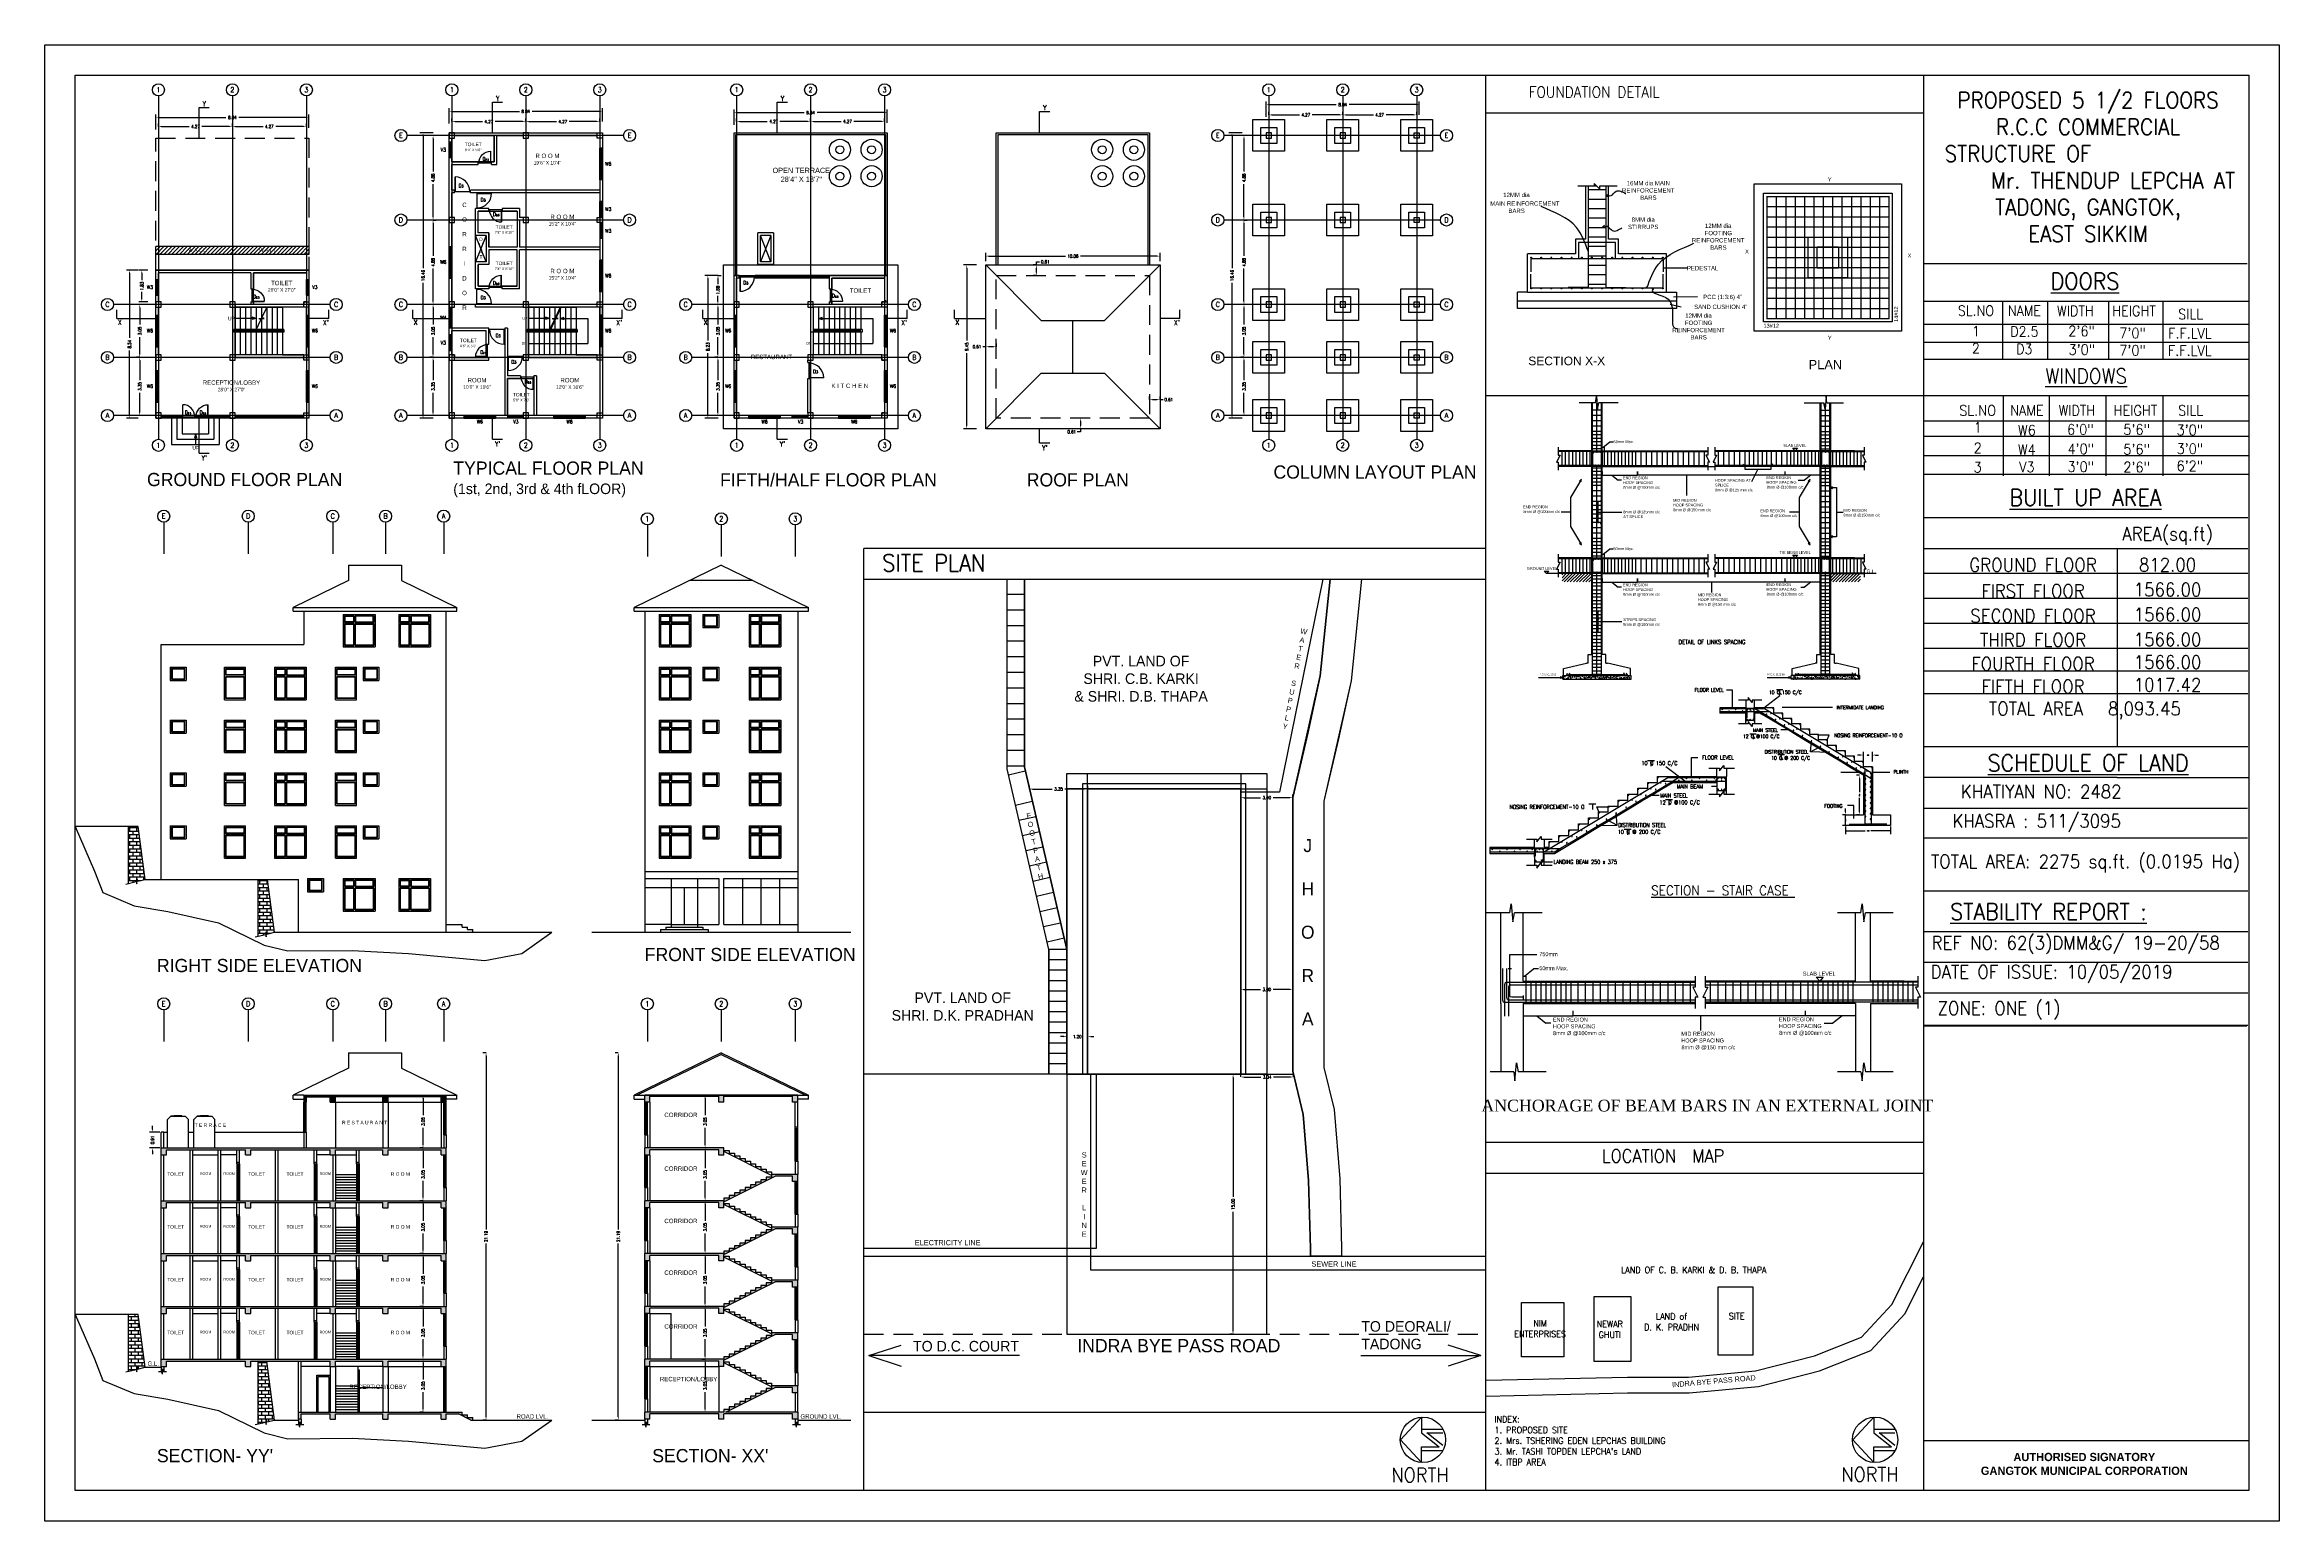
# Model space of a CAD drawing. Header units: metres. Extents: x 157 to 427, y 20 to 106.
# Drawn here: x 250.5 to 379.5, y 20.4 to 105.6 of the extents above; entities that cross this region are included whole.
import ezdxf
from ezdxf.enums import TextEntityAlignment as Align

# ---------------------------------------------------------------- set-up
doc = ezdxf.new("R2010")
doc.units = ezdxf.units.M
doc.header["$MEASUREMENT"] = 0
doc.linetypes.add('DASHED', pattern=[19.05, 12.7, -6.35])
for name, color, linetype in [('BLK_1_COVERED_AREA', 140, 'Continuous'), ('BLK_1_COVERED_AREA_DEDUCT', 140, 'Continuous'), ('BLK_1_FLR_0_BLT_UP_AREA', 7, 'Continuous'), ('BLK_1_FLR_0_REGULAR_ROOM', 117, 'Continuous'), ('BLK_1_FLR_0_STAIR_1', 1, 'Continuous'), ('BLK_1_FLR_0_STAIR_1_FLIGHT_1', 1, 'Continuous'), ('BLK_1_FLR_0_STAIR_1_FLIGHT_2', 1, 'Continuous'), ('BLK_1_FLR_0_STAIR_1_LANDING', 1, 'Continuous'), ('BLK_1_FLR_0_WC', 213, 'Continuous'), ('BLK_1_FLR_1_BLT_UP_AREA', 7, 'Continuous'), ('BLK_1_FLR_1_REGULAR_ROOM', 117, 'Continuous'), ('BLK_1_FLR_1_STAIR_1', 1, 'Continuous'), ('BLK_1_FLR_1_STAIR_1_FLIGHT_1', 1, 'Continuous'), ('BLK_1_FLR_1_STAIR_1_FLIGHT_2', 1, 'Continuous'), ('BLK_1_FLR_1_STAIR_1_LANDING', 1, 'Continuous'), ('BLK_1_FLR_1_WC_BATH', 223, 'Continuous'), ('BLK_1_FLR_2_BLT_UP_AREA', 7, 'Continuous'), ('BLK_1_FLR_2_REGULAR_ROOM', 117, 'Continuous'), ('BLK_1_FLR_2_STAIR_1', 1, 'Continuous'), ('BLK_1_FLR_2_STAIR_1_FLIGHT_1', 1, 'Continuous'), ('BLK_1_FLR_2_STAIR_1_FLIGHT_2', 1, 'Continuous'), ('BLK_1_FLR_2_STAIR_1_LANDING', 1, 'Continuous'), ('BLK_1_FLR_2_WC_BATH', 223, 'Continuous'), ('BLK_1_FLR_3_BLT_UP_AREA', 7, 'Continuous'), ('BLK_1_FLR_3_REGULAR_ROOM', 117, 'Continuous'), ('BLK_1_FLR_3_STAIR_1', 1, 'Continuous'), ('BLK_1_FLR_3_STAIR_1_FLIGHT_1', 1, 'Continuous'), ('BLK_1_FLR_3_STAIR_1_FLIGHT_2', 1, 'Continuous'), ('BLK_1_FLR_3_STAIR_1_LANDING', 1, 'Continuous'), ('BLK_1_FLR_3_WC_BATH', 223, 'Continuous'), ('BLK_1_FLR_4_BLT_UP_AREA', 7, 'Continuous'), ('BLK_1_FLR_4_REGULAR_ROOM', 117, 'Continuous'), ('BLK_1_FLR_4_STAIR_1', 1, 'Continuous'), ('BLK_1_FLR_4_STAIR_1_FLIGHT_1', 1, 'Continuous'), ('BLK_1_FLR_4_STAIR_1_FLIGHT_2', 1, 'Continuous'), ('BLK_1_FLR_4_STAIR_1_LANDING', 1, 'Continuous'), ('BLK_1_FLR_4_WC_BATH', 223, 'Continuous'), ('BLK_1_FLR_5_BLT_UP_AREA', 7, 'Continuous'), ('BLK_1_FLR_5_CHAJJA', 6, 'Continuous'), ('BLK_1_FLR_5_KITCHEN', 163, 'Continuous'), ('BLK_1_FLR_5_REGULAR_ROOM', 117, 'Continuous'), ('BLK_1_FLR_5_WC', 213, 'Continuous'), ('BLK_1_HT_OF_BLDG', 5, 'Continuous'), ('BLK_1_LVL_0_BLDG_FOOT_PRINT', 1, 'Continuous'), ('BLK_1_LVL_0_REAR_SETBACK', 11, 'Continuous'), ('BLK_1_LVL_0_SIDE_SETBACK1', 171, 'Continuous'), ('BLK_1_LVL_0_SIDE_SETBACK2', 171, 'Continuous'), ('BLK_1_PARAPET_HT', 233, 'Continuous'), ('DISTANCE_FROM_DRAIN_1', 151, 'Continuous'), ('FOOTPATH_1', 7, 'Continuous'), ('LOCATION_PLAN', 7, 'Continuous'), ('NORTH_DIRECTION', 4, 'Continuous'), ('PLOT_BOUNDARY', 70, 'Continuous'), ('ROAD_RESERVE_FRONT', 6, 'Continuous'), ('UTILITY_SUPPLY_LINE', 7, 'Continuous')]:
    doc.layers.add(name, color=color, linetype=linetype)
doc.styles.add('(B)SITE DIMENSION', font='GOTHIC.TTF', dxfattribs={"height": 18})
doc.styles.add('MONOTXT', font='txt')
doc.styles.add('S3', font='arial.ttf', dxfattribs={"height": 225})
doc.styles.get("Standard").update_dxf_attribs({"font": 'standard'})
doc.styles.add('STRUDS_ARIAL', font='arial.ttf', dxfattribs={"height": 0.04})
doc.dimstyles.new('STANDARD$0', dxfattribs={"dimscale": 100, "dimtxt": 2.5, "dimasz": 1.6, "dimexe": 2, "dimexo": 1, "dimgap": 1.5, "dimtad": 1, "dimdec": 0, "dimzin": 0, "dimdsep": 46, "dimtxsty": 'S3', "dimblk1": 'OBLIQUE', "dimblk2": 'OBLIQUE', "dimsah": 1, "dimcen": 1, "dimdle": 2, "dimclrd": 9, "dimclre": 9, "dimclrt": 7, "dimadec": 0, "dimazin": 0, "dimtfac": 1, "dimtdec": 0, "dimtofl": 0, "dimtmove": 0, "dimatfit": 3, "dimldrblk": 'OBLIQUE', "dimfxl": 1, "dimtolj": 1, "dimtzin": 0, "dimarcsym": 0})
pattern_1 = [(0, (-16900.46371, -76613.12095), (0, 0.2032520325), []), (90, (-16900.46371, -76613.12095), (-0.2032520325, 0.2032520325), [0.2032520325, -0.2032520325])]

# ---------------------------------------------------------------- blocks, each defined once
blk = doc.blocks.new('*D8')
at = {"color": 0, "lineweight": -2}
for p, q in [((355.32, 64.64), (355.14, 64.64)), ((355.5, 64.27), (355.5, 64.82)), ((356.01, 64.27), (356.01, 64.82)), ((356.19, 64.64), (356.37, 64.64))]:
    blk.add_line(p, q, dxfattribs=at)
at = {"color": 0}
for points in [[(355.32, 64.67), (355.32, 64.61), (355.5, 64.64)], [(356.19, 64.67), (356.19, 64.61), (356.01, 64.64)]]:
    blk.add_solid(points, dxfattribs=at)
at = {"layer": 'Defpoints', "color": 0}
for p in [(356.01, 64.64), (355.5, 64.21), (356.01, 64.21)]:
    blk.add_point(p, dxfattribs=at)
at = {"color": 0, "insert": (355.76, 64.64), "char_height": 0.18, "attachment_point": 5}
blk.add_mtext('\\A1;{\\H0.24x;250}', dxfattribs=at)
blk = doc.blocks.new('*D9')
at = {"color": 0, "lineweight": -2}
for p, q in [((355.27, 63.47), (355.09, 63.47)), ((355.27, 63.29), (355.27, 62.49)), ((355.27, 61.37), (355.27, 62.17)), ((355.27, 61.19), (355.09, 61.19))]:
    blk.add_line(p, q, dxfattribs=at)
at = {"color": 0}
for points in [[(355.24, 63.29), (355.3, 63.29), (355.27, 63.47)], [(355.24, 61.37), (355.3, 61.37), (355.27, 61.19)]]:
    blk.add_solid(points, dxfattribs=at)
at = {"layer": 'Defpoints', "color": 0}
for p in [(355.27, 63.47), (355.27, 61.19), (355.27, 61.19)]:
    blk.add_point(p, dxfattribs=at)
at = {"color": 0, "insert": (355.27, 62.33), "char_height": 0.18, "attachment_point": 5, "rotation": 90}
blk.add_mtext('\\A1;{\\H0.24x;1000}', dxfattribs=at)
blk = doc.blocks.new('*D10')
at = {"color": 0, "lineweight": -2}
for p, q in [((354.46, 60.51), (354.46, 60.08)), ((354.64, 60.26), (355.59, 60.26)), ((356.87, 60.26), (355.92, 60.26)), ((357.05, 60.51), (357.05, 60.08))]:
    blk.add_line(p, q, dxfattribs=at)
at = {"color": 0}
for points in [[(354.64, 60.29), (354.64, 60.23), (354.46, 60.26)], [(356.87, 60.29), (356.87, 60.23), (357.05, 60.26)]]:
    blk.add_solid(points, dxfattribs=at)
at = {"layer": 'Defpoints', "color": 0}
for p in [(354.46, 60.57), (357.05, 60.57), (357.05, 60.26)]:
    blk.add_point(p, dxfattribs=at)
at = {"color": 0, "insert": (355.76, 60.26), "char_height": 0.18, "attachment_point": 5}
blk.add_mtext('\\A1;{\\H0.24x;1250}', dxfattribs=at)
blk = doc.blocks.new('*D11')
at = {"color": 0, "lineweight": -2}
for p, q in [((354.46, 61.19), (354.28, 61.19)), ((354.46, 61.37), (354.46, 61.55)), ((354.46, 60.57), (354.28, 60.57)), ((354.46, 60.39), (354.46, 60.21))]:
    blk.add_line(p, q, dxfattribs=at)
at = {"color": 0}
for points in [[(354.43, 61.37), (354.49, 61.37), (354.46, 61.19)], [(354.43, 60.39), (354.49, 60.39), (354.46, 60.57)]]:
    blk.add_solid(points, dxfattribs=at)
at = {"layer": 'Defpoints', "color": 0}
for p in [(354.46, 61.19), (354.46, 60.57), (354.46, 60.57)]:
    blk.add_point(p, dxfattribs=at)
at = {"color": 0, "insert": (354.46, 60.88), "char_height": 0.18, "attachment_point": 5, "rotation": 90}
blk.add_mtext('\\A1;{\\H0.24x;300}', dxfattribs=at)
blk = doc.blocks.new('*D12')
at = {"color": 0, "lineweight": -2}
for p, q in [((257.09, 100.91), (257.09, 101.09)), ((257.27, 100.91), (258.86, 100.91)), ((261.18, 100.91), (259.59, 100.91)), ((261.36, 100.91), (261.36, 101.09))]:
    blk.add_line(p, q, dxfattribs=at)
at = {"color": 0}
for points in [[(257.27, 100.94), (257.27, 100.88), (257.09, 100.91)], [(261.18, 100.94), (261.18, 100.88), (261.36, 100.91)]]:
    blk.add_solid(points, dxfattribs=at)
at = {"layer": 'Defpoints', "color": 0}
for p in [(257.09, 100.91, 0.02), (261.36, 100.91, 0.02), (261.36, 100.91)]:
    blk.add_point(p, dxfattribs=at)
at = {"color": 0, "insert": (259.23, 100.91), "char_height": 0.18, "attachment_point": 5}
blk.add_mtext('\\A1;4.27', dxfattribs=at)
blk = doc.blocks.new('*D13')
at = {"color": 0, "lineweight": -2}
for p, q in [((261.36, 100.91), (261.36, 101.09)), ((261.54, 100.91), (263.13, 100.91)), ((265.45, 100.91), (263.86, 100.91)), ((265.63, 100.91), (265.63, 101.09))]:
    blk.add_line(p, q, dxfattribs=at)
at = {"color": 0}
for points in [[(261.54, 100.94), (261.54, 100.88), (261.36, 100.91)], [(265.45, 100.94), (265.45, 100.88), (265.63, 100.91)]]:
    blk.add_solid(points, dxfattribs=at)
at = {"layer": 'Defpoints', "color": 0}
for p in [(261.36, 100.91, 0.02), (265.63, 100.91, 0.02), (265.63, 100.91)]:
    blk.add_point(p, dxfattribs=at)
at = {"color": 0, "insert": (263.49, 100.91), "char_height": 0.18, "attachment_point": 5}
blk.add_mtext('\\A1;4.27', dxfattribs=at)
blk = doc.blocks.new('*D14')
at = {"color": 0, "lineweight": -2}
for p, q in [((256.94, 100.73), (256.94, 101.61)), ((257.12, 101.43), (260.99, 101.43)), ((265.6, 101.43), (261.73, 101.43)), ((265.78, 100.84), (265.78, 101.61))]:
    blk.add_line(p, q, dxfattribs=at)
at = {"color": 0}
for points in [[(257.12, 101.46), (257.12, 101.4), (256.94, 101.43)], [(265.6, 101.46), (265.6, 101.4), (265.78, 101.43)]]:
    blk.add_solid(points, dxfattribs=at)
at = {"layer": 'Defpoints', "color": 0}
for p in [(256.94, 100.66), (265.78, 101.43), (265.78, 100.78)]:
    blk.add_point(p, dxfattribs=at)
at = {"color": 0, "insert": (261.36, 101.43), "char_height": 0.18, "attachment_point": 5}
blk.add_mtext('\\A1;8.84', dxfattribs=at)
blk = doc.blocks.new('*D15')
at = {"color": 0, "lineweight": -2}
for p, q in [((256.01, 87.59), (255.83, 87.59)), ((256.01, 87.41), (256.01, 86.27)), ((256.01, 84.41), (256.01, 85.55)), ((256.01, 84.23), (255.83, 84.23))]:
    blk.add_line(p, q, dxfattribs=at)
at = {"color": 0}
for points in [[(255.98, 87.41), (256.04, 87.41), (256.01, 87.59)], [(255.98, 84.41), (256.04, 84.41), (256.01, 84.23)]]:
    blk.add_solid(points, dxfattribs=at)
at = {"layer": 'Defpoints', "color": 0}
for p in [(256.01, 87.59, 0.02), (256.01, 87.59), (256.01, 84.23, 0.02)]:
    blk.add_point(p, dxfattribs=at)
at = {"color": 0, "insert": (256.01, 85.91), "char_height": 0.18, "attachment_point": 5, "rotation": 90}
blk.add_mtext('\\A1;3.35', dxfattribs=at)
blk = doc.blocks.new('*D16')
at = {"color": 0, "lineweight": -2}
for p, q in [((256.01, 90.64), (255.83, 90.64)), ((256.01, 90.46), (256.01, 89.48)), ((256.01, 87.77), (256.01, 88.75)), ((256.01, 87.59), (255.83, 87.59))]:
    blk.add_line(p, q, dxfattribs=at)
at = {"color": 0}
for points in [[(255.98, 90.46), (256.04, 90.46), (256.01, 90.64)], [(255.98, 87.77), (256.04, 87.77), (256.01, 87.59)]]:
    blk.add_solid(points, dxfattribs=at)
at = {"layer": 'Defpoints', "color": 0}
for p in [(256.01, 90.64, 0.02), (256.01, 90.64), (256.01, 87.59, 0.02)]:
    blk.add_point(p, dxfattribs=at)
at = {"color": 0, "insert": (256.01, 89.11), "char_height": 0.18, "attachment_point": 5, "rotation": 90}
blk.add_mtext('\\A1;3.05', dxfattribs=at)
blk = doc.blocks.new('*D17')
at = {"color": 0, "lineweight": -2}
for p, q in [((255.92, 92.62), (255.24, 92.62)), ((255.42, 92.44), (255.42, 88.72)), ((255.42, 84.26), (255.42, 87.98)), ((255.92, 84.08), (255.24, 84.08))]:
    blk.add_line(p, q, dxfattribs=at)
at = {"color": 0}
for points in [[(255.39, 92.44), (255.45, 92.44), (255.42, 92.62)], [(255.39, 84.26), (255.45, 84.26), (255.42, 84.08)]]:
    blk.add_solid(points, dxfattribs=at)
at = {"layer": 'Defpoints', "color": 0}
for p in [(255.98, 92.62, 0.02), (255.42, 84.08), (255.98, 84.08, 0.02)]:
    blk.add_point(p, dxfattribs=at)
at = {"color": 0, "insert": (255.42, 88.35), "char_height": 0.18, "attachment_point": 5, "rotation": 90}
blk.add_mtext('\\A1;8.54', dxfattribs=at)
blk = doc.blocks.new('*D18')
at = {"color": 0, "lineweight": -2}
for p, q in [((256.47, 92.62), (255.95, 92.62)), ((256.13, 92.44), (256.13, 92.05)), ((256.47, 90.79), (255.95, 90.79)), ((256.13, 90.97), (256.13, 91.36))]:
    blk.add_line(p, q, dxfattribs=at)
at = {"color": 0}
for points in [[(256.1, 92.44), (256.16, 92.44), (256.13, 92.62)], [(256.1, 90.97), (256.16, 90.97), (256.13, 90.79)]]:
    blk.add_solid(points, dxfattribs=at)
at = {"layer": 'Defpoints', "color": 0}
for p in [(256.53, 92.62, 0.02), (256.13, 90.79), (256.53, 90.79, 0.02)]:
    blk.add_point(p, dxfattribs=at)
at = {"color": 0, "insert": (256.13, 91.7), "char_height": 0.18, "attachment_point": 5, "rotation": 90}
blk.add_mtext('\\A1;1.83', dxfattribs=at)
blk = doc.blocks.new('*D19')
at = {"color": 0, "lineweight": -2}
for p, q in [((272.94, 87.59), (272.76, 87.59)), ((272.94, 87.41), (272.94, 86.27)), ((272.94, 84.41), (272.94, 85.55)), ((272.94, 84.23), (272.76, 84.23))]:
    blk.add_line(p, q, dxfattribs=at)
at = {"color": 0}
for points in [[(272.91, 87.41), (272.97, 87.41), (272.94, 87.59)], [(272.91, 84.41), (272.97, 84.41), (272.94, 84.23)]]:
    blk.add_solid(points, dxfattribs=at)
at = {"layer": 'Defpoints', "color": 0}
for p in [(272.94, 87.59, 0.02), (272.94, 87.59), (272.94, 84.23, 0.02)]:
    blk.add_point(p, dxfattribs=at)
at = {"color": 0, "insert": (272.94, 85.91), "char_height": 0.18, "attachment_point": 5, "rotation": 90}
blk.add_mtext('\\A1;3.35', dxfattribs=at)
blk = doc.blocks.new('*D20')
at = {"color": 0, "lineweight": -2}
for p, q in [((272.94, 90.64), (272.76, 90.64)), ((272.94, 90.46), (272.94, 89.48)), ((272.94, 87.77), (272.94, 88.75)), ((272.94, 87.59), (272.76, 87.59))]:
    blk.add_line(p, q, dxfattribs=at)
at = {"color": 0}
for points in [[(272.91, 90.46), (272.97, 90.46), (272.94, 90.64)], [(272.91, 87.77), (272.97, 87.77), (272.94, 87.59)]]:
    blk.add_solid(points, dxfattribs=at)
at = {"layer": 'Defpoints', "color": 0}
for p in [(272.94, 90.64, 0.02), (272.94, 90.64), (272.94, 87.59, 0.02)]:
    blk.add_point(p, dxfattribs=at)
at = {"color": 0, "insert": (272.94, 89.11), "char_height": 0.18, "attachment_point": 5, "rotation": 90}
blk.add_mtext('\\A1;3.05', dxfattribs=at)
blk = doc.blocks.new('*D21')
at = {"color": 0, "lineweight": -2}
for p, q in [((272.94, 95.51), (273.12, 95.51)), ((272.94, 95.33), (272.94, 93.44)), ((272.94, 90.82), (272.94, 92.71)), ((272.94, 90.64), (272.76, 90.64))]:
    blk.add_line(p, q, dxfattribs=at)
at = {"color": 0}
for points in [[(272.91, 95.33), (272.97, 95.33), (272.94, 95.51)], [(272.91, 90.82), (272.97, 90.82), (272.94, 90.64)]]:
    blk.add_solid(points, dxfattribs=at)
at = {"layer": 'Defpoints', "color": 0}
for p in [(272.88, 95.51, 0.02), (272.94, 95.51), (272.94, 90.64, 0.02)]:
    blk.add_point(p, dxfattribs=at)
at = {"color": 0, "insert": (272.94, 93.07), "char_height": 0.18, "attachment_point": 5, "rotation": 90}
blk.add_mtext('\\A1;4.88', dxfattribs=at)
blk = doc.blocks.new('*D22')
at = {"color": 0, "lineweight": -2}
for p, q in [((272.95, 100.39), (272.76, 100.39)), ((272.94, 100.21), (272.94, 98.32)), ((272.94, 95.69), (272.94, 97.59)), ((272.94, 95.51), (273.12, 95.51))]:
    blk.add_line(p, q, dxfattribs=at)
at = {"color": 0}
for points in [[(272.91, 100.21), (272.97, 100.21), (272.94, 100.39)], [(272.91, 95.69), (272.97, 95.69), (272.94, 95.51)]]:
    blk.add_solid(points, dxfattribs=at)
at = {"layer": 'Defpoints', "color": 0}
for p in [(272.94, 100.39), (273.02, 100.39, 0.02), (272.88, 95.51, 0.02)]:
    blk.add_point(p, dxfattribs=at)
at = {"color": 0, "insert": (272.94, 97.95), "char_height": 0.18, "attachment_point": 5, "rotation": 90}
blk.add_mtext('\\A1;4.88', dxfattribs=at)
blk = doc.blocks.new('*D23')
at = {"color": 0, "lineweight": -2}
for p, q in [((272.95, 100.54), (272.18, 100.54)), ((272.36, 100.36), (272.36, 92.74)), ((272.36, 84.26), (272.36, 91.88)), ((272.95, 84.08), (272.18, 84.08))]:
    blk.add_line(p, q, dxfattribs=at)
at = {"color": 0}
for points in [[(272.33, 100.36), (272.39, 100.36), (272.36, 100.54)], [(272.33, 84.26), (272.39, 84.26), (272.36, 84.08)]]:
    blk.add_solid(points, dxfattribs=at)
at = {"layer": 'Defpoints', "color": 0}
for p in [(273.02, 100.54, 0.02), (272.36, 84.08), (273.02, 84.08, 0.02)]:
    blk.add_point(p, dxfattribs=at)
at = {"color": 0, "insert": (272.36, 92.31), "char_height": 0.18, "attachment_point": 5, "rotation": 90}
blk.add_mtext('\\A1;16.46', dxfattribs=at)
blk = doc.blocks.new('*D25')
at = {"color": 0, "lineweight": -2}
for p, q in [((274.03, 101.19), (274.03, 101.37)), ((274.21, 101.19), (275.8, 101.19)), ((278.11, 101.19), (276.52, 101.19)), ((278.29, 101.19), (278.29, 101.37))]:
    blk.add_line(p, q, dxfattribs=at)
at = {"color": 0}
for points in [[(274.21, 101.22), (274.21, 101.16), (274.03, 101.19)], [(278.11, 101.22), (278.11, 101.16), (278.29, 101.19)]]:
    blk.add_solid(points, dxfattribs=at)
at = {"layer": 'Defpoints', "color": 0}
for p in [(274.03, 101.19, 0.02), (278.29, 101.19, 0.02), (278.29, 101.19)]:
    blk.add_point(p, dxfattribs=at)
at = {"color": 0, "insert": (276.16, 101.19), "char_height": 0.18, "attachment_point": 5}
blk.add_mtext('\\A1;4.27', dxfattribs=at)
blk = doc.blocks.new('*D26')
at = {"color": 0, "lineweight": -2}
for p, q in [((278.29, 101.19), (278.29, 101.37)), ((278.47, 101.19), (280.06, 101.19)), ((282.38, 101.19), (280.79, 101.19)), ((282.56, 101.19), (282.56, 101.37))]:
    blk.add_line(p, q, dxfattribs=at)
at = {"color": 0}
for points in [[(278.47, 101.22), (278.47, 101.16), (278.29, 101.19)], [(282.38, 101.22), (282.38, 101.16), (282.56, 101.19)]]:
    blk.add_solid(points, dxfattribs=at)
at = {"layer": 'Defpoints', "color": 0}
for p in [(278.29, 101.19, 0.02), (282.56, 101.19, 0.02), (282.56, 101.19)]:
    blk.add_point(p, dxfattribs=at)
at = {"color": 0, "insert": (280.43, 101.19), "char_height": 0.18, "attachment_point": 5}
blk.add_mtext('\\A1;4.27', dxfattribs=at)
blk = doc.blocks.new('*D24')
at = {"color": 0, "lineweight": -2}
for p, q in [((273.87, 101.08), (273.87, 101.96)), ((282.71, 101.2), (282.71, 101.96)), ((274.05, 101.78), (277.93, 101.78)), ((282.53, 101.78), (278.66, 101.78))]:
    blk.add_line(p, q, dxfattribs=at)
at = {"color": 0}
for points in [[(274.05, 101.81), (274.05, 101.75), (273.87, 101.78)], [(282.53, 101.81), (282.53, 101.75), (282.71, 101.78)]]:
    blk.add_solid(points, dxfattribs=at)
at = {"layer": 'Defpoints', "color": 0}
for p in [(273.87, 101.02), (282.71, 101.78), (282.71, 101.14)]:
    blk.add_point(p, dxfattribs=at)
at = {"color": 0, "insert": (278.29, 101.78), "char_height": 0.18, "attachment_point": 5}
blk.add_mtext('\\A1;8.84', dxfattribs=at)
blk = doc.blocks.new('*D28')
at = {"color": 0, "lineweight": -2}
for p, q in [((290.46, 101.2), (290.46, 101.38)), ((290.64, 101.2), (292.23, 101.2)), ((294.55, 101.2), (292.96, 101.2)), ((294.73, 101.2), (294.73, 101.38))]:
    blk.add_line(p, q, dxfattribs=at)
at = {"color": 0}
for points in [[(290.64, 101.23), (290.64, 101.17), (290.46, 101.2)], [(294.55, 101.23), (294.55, 101.17), (294.73, 101.2)]]:
    blk.add_solid(points, dxfattribs=at)
at = {"layer": 'Defpoints', "color": 0}
for p in [(290.46, 101.2, 0.02), (294.73, 101.2, 0.02), (294.73, 101.2)]:
    blk.add_point(p, dxfattribs=at)
at = {"color": 0, "insert": (292.6, 101.2), "char_height": 0.18, "attachment_point": 5}
blk.add_mtext('\\A1;4.27', dxfattribs=at)
blk = doc.blocks.new('*D29')
at = {"color": 0, "lineweight": -2}
for p, q in [((294.73, 101.2), (294.73, 101.38)), ((294.91, 101.2), (296.5, 101.2)), ((298.82, 101.2), (297.23, 101.2)), ((299, 101.2), (299, 101.38))]:
    blk.add_line(p, q, dxfattribs=at)
at = {"color": 0}
for points in [[(294.91, 101.23), (294.91, 101.17), (294.73, 101.2)], [(298.82, 101.23), (298.82, 101.17), (299, 101.2)]]:
    blk.add_solid(points, dxfattribs=at)
at = {"layer": 'Defpoints', "color": 0}
for p in [(294.73, 101.2, 0.02), (299, 101.2, 0.02), (299, 101.2)]:
    blk.add_point(p, dxfattribs=at)
at = {"color": 0, "insert": (296.86, 101.2), "char_height": 0.18, "attachment_point": 5}
blk.add_mtext('\\A1;4.27', dxfattribs=at)
blk = doc.blocks.new('*D27')
at = {"color": 0, "lineweight": -2}
for p, q in [((290.31, 101.01), (290.31, 101.89)), ((299.15, 101.13), (299.15, 101.89)), ((290.49, 101.71), (294.36, 101.71)), ((298.97, 101.71), (295.1, 101.71))]:
    blk.add_line(p, q, dxfattribs=at)
at = {"color": 0}
for points in [[(290.49, 101.74), (290.49, 101.68), (290.31, 101.71)], [(298.97, 101.74), (298.97, 101.68), (299.15, 101.71)]]:
    blk.add_solid(points, dxfattribs=at)
at = {"layer": 'Defpoints', "color": 0}
for p in [(290.31, 100.95), (299.15, 101.71), (299.15, 101.07)]:
    blk.add_point(p, dxfattribs=at)
at = {"color": 0, "insert": (294.73, 101.71), "char_height": 0.18, "attachment_point": 5}
blk.add_mtext('\\A1;8.84', dxfattribs=at)
blk = doc.blocks.new('*D32')
at = {"color": 0, "lineweight": -2}
for p, q in [((289.38, 87.59), (289.2, 87.59)), ((289.38, 87.41), (289.38, 86.27)), ((289.38, 84.41), (289.38, 85.55)), ((289.38, 84.23), (289.2, 84.23))]:
    blk.add_line(p, q, dxfattribs=at)
at = {"color": 0}
for points in [[(289.35, 87.41), (289.41, 87.41), (289.38, 87.59)], [(289.35, 84.41), (289.41, 84.41), (289.38, 84.23)]]:
    blk.add_solid(points, dxfattribs=at)
at = {"layer": 'Defpoints', "color": 0}
for p in [(289.38, 87.59, 0.02), (289.38, 87.59), (289.38, 84.23, 0.02)]:
    blk.add_point(p, dxfattribs=at)
at = {"color": 0, "insert": (289.38, 85.91), "char_height": 0.18, "attachment_point": 5, "rotation": 90}
blk.add_mtext('\\A1;3.35', dxfattribs=at)
blk = doc.blocks.new('*D30')
at = {"color": 0, "lineweight": -2}
for p, q in [((289.38, 90.64), (289.2, 90.64)), ((289.38, 90.46), (289.38, 89.48)), ((289.38, 87.77), (289.38, 88.75)), ((289.38, 87.59), (289.2, 87.59))]:
    blk.add_line(p, q, dxfattribs=at)
at = {"color": 0}
for points in [[(289.35, 90.46), (289.41, 90.46), (289.38, 90.64)], [(289.35, 87.77), (289.41, 87.77), (289.38, 87.59)]]:
    blk.add_solid(points, dxfattribs=at)
at = {"layer": 'Defpoints', "color": 0}
for p in [(289.38, 90.64, 0.02), (289.38, 90.64), (289.38, 87.59, 0.02)]:
    blk.add_point(p, dxfattribs=at)
at = {"color": 0, "insert": (289.38, 89.11), "char_height": 0.18, "attachment_point": 5, "rotation": 90}
blk.add_mtext('\\A1;3.05', dxfattribs=at)
blk = doc.blocks.new('*D33')
at = {"color": 0, "lineweight": -2}
for p, q in [((289.38, 92.31), (289.56, 92.31)), ((289.38, 92.13), (289.38, 91.82)), ((289.38, 90.64), (289.2, 90.64)), ((289.38, 90.82), (289.38, 91.13))]:
    blk.add_line(p, q, dxfattribs=at)
at = {"color": 0}
for points in [[(289.35, 92.13), (289.41, 92.13), (289.38, 92.31)], [(289.35, 90.82), (289.41, 90.82), (289.38, 90.64)]]:
    blk.add_solid(points, dxfattribs=at)
at = {"layer": 'Defpoints', "color": 0}
for p in [(289.31, 92.31, 0.02), (289.38, 92.31), (289.38, 90.64, 0.02)]:
    blk.add_point(p, dxfattribs=at)
at = {"color": 0, "insert": (289.38, 91.47), "char_height": 0.18, "attachment_point": 5, "rotation": 90}
blk.add_mtext('\\A1;1.68', dxfattribs=at)
blk = doc.blocks.new('*D31')
at = {"color": 0, "lineweight": -2}
for p, q in [((289.39, 92.31), (288.62, 92.31)), ((288.8, 92.13), (288.8, 88.56)), ((288.8, 84.26), (288.8, 87.83)), ((289.39, 84.08), (288.62, 84.08))]:
    blk.add_line(p, q, dxfattribs=at)
at = {"color": 0}
for points in [[(288.77, 92.13), (288.83, 92.13), (288.8, 92.31)], [(288.77, 84.26), (288.83, 84.26), (288.8, 84.08)]]:
    blk.add_solid(points, dxfattribs=at)
at = {"layer": 'Defpoints', "color": 0}
for p in [(289.45, 92.31, 0.02), (288.8, 84.08), (289.45, 84.08, 0.02)]:
    blk.add_point(p, dxfattribs=at)
at = {"color": 0, "insert": (288.8, 88.2), "char_height": 0.18, "attachment_point": 5, "rotation": 90}
blk.add_mtext('\\A1;8.23', dxfattribs=at)
blk = doc.blocks.new('*D34')
at = {"color": 0, "lineweight": -2}
for p, q in [((307.76, 92.92), (307.58, 92.92)), ((307.76, 92.92), (307.76, 93.1)), ((307.76, 93.1), (307.94, 93.1)), ((307.76, 92.31), (307.58, 92.31)), ((307.76, 92.49), (307.76, 92.74))]:
    blk.add_line(p, q, dxfattribs=at)
at = {"color": 0}
for points in [[(307.73, 92.74), (307.79, 92.74), (307.76, 92.92)], [(307.73, 92.49), (307.79, 92.49), (307.76, 92.31)]]:
    blk.add_solid(points, dxfattribs=at)
at = {"layer": 'Defpoints', "color": 0}
for p in [(307.76, 92.92, 0.02), (307.76, 92.92), (307.76, 92.31, 0.02)]:
    blk.add_point(p, dxfattribs=at)
at = {"color": 0, "insert": (308.27, 93.1), "char_height": 0.18, "attachment_point": 5}
blk.add_mtext('\\A1;0.61', dxfattribs=at)
blk = doc.blocks.new('*D35')
at = {"color": 0, "lineweight": -2}
for p, q in [((304.84, 88.2), (304.66, 88.2)), ((304.84, 88.2), (304.84, 88.38)), ((305.27, 88.2), (305.02, 88.2)), ((305.45, 88.2), (305.45, 88.38))]:
    blk.add_line(p, q, dxfattribs=at)
at = {"color": 0}
for points in [[(305.02, 88.23), (305.02, 88.17), (304.84, 88.2)], [(305.27, 88.23), (305.27, 88.17), (305.45, 88.2)]]:
    blk.add_solid(points, dxfattribs=at)
at = {"layer": 'Defpoints', "color": 0}
for p in [(304.84, 88.2, 0.02), (304.84, 88.2), (305.45, 88.2, 0.02)]:
    blk.add_point(p, dxfattribs=at)
at = {"color": 0, "insert": (304.33, 88.2), "char_height": 0.18, "attachment_point": 5}
blk.add_mtext('\\A1;0.61', dxfattribs=at)
blk = doc.blocks.new('*D36')
at = {"color": 0, "lineweight": -2}
for p, q in [((310.3, 84.08), (310.12, 84.08)), ((310.3, 83.9), (310.3, 83.65)), ((310.3, 83.47), (310.12, 83.47)), ((310.3, 83.29), (310.12, 83.29)), ((310.3, 83.47), (310.3, 83.29))]:
    blk.add_line(p, q, dxfattribs=at)
at = {"color": 0}
for points in [[(310.27, 83.9), (310.33, 83.9), (310.3, 84.08)], [(310.27, 83.65), (310.33, 83.65), (310.3, 83.47)]]:
    blk.add_solid(points, dxfattribs=at)
at = {"layer": 'Defpoints', "color": 0}
for p in [(310.3, 84.08, 0.02), (310.3, 83.47, 0.02), (310.3, 83.47)]:
    blk.add_point(p, dxfattribs=at)
at = {"color": 0, "insert": (309.8, 83.29), "char_height": 0.18, "attachment_point": 5}
blk.add_mtext('\\A1;0.61', dxfattribs=at)
blk = doc.blocks.new('*D37')
at = {"color": 0, "lineweight": -2}
for p, q in [((314.29, 85.15), (314.29, 85.33)), ((314.47, 85.15), (314.72, 85.15)), ((314.9, 85.15), (314.9, 85.33)), ((314.9, 85.15), (315.08, 85.15))]:
    blk.add_line(p, q, dxfattribs=at)
at = {"color": 0}
for points in [[(314.47, 85.18), (314.47, 85.12), (314.29, 85.15)], [(314.72, 85.18), (314.72, 85.12), (314.9, 85.15)]]:
    blk.add_solid(points, dxfattribs=at)
at = {"layer": 'Defpoints', "color": 0}
for p in [(314.29, 85.15, 0.02), (314.9, 85.15, 0.02), (314.9, 85.15)]:
    blk.add_point(p, dxfattribs=at)
at = {"color": 0, "insert": (315.4, 85.15), "char_height": 0.18, "attachment_point": 5}
blk.add_mtext('\\A1;0.61', dxfattribs=at)
blk = doc.blocks.new('*D38')
at = {"color": 0, "lineweight": -2}
for p, q in [((304.31, 92.92), (303.56, 92.92)), ((303.74, 92.74), (303.74, 88.56)), ((303.74, 83.65), (303.74, 87.83)), ((304.31, 83.47), (303.56, 83.47))]:
    blk.add_line(p, q, dxfattribs=at)
at = {"color": 0}
for points in [[(303.71, 92.74), (303.77, 92.74), (303.74, 92.92)], [(303.71, 83.65), (303.77, 83.65), (303.74, 83.47)]]:
    blk.add_solid(points, dxfattribs=at)
at = {"layer": 'Defpoints', "color": 0}
for p in [(303.74, 92.92), (304.37, 92.92), (304.37, 83.47)]:
    blk.add_point(p, dxfattribs=at)
at = {"color": 0, "insert": (303.74, 88.2), "char_height": 0.18, "attachment_point": 5, "rotation": 90}
blk.add_mtext('\\A1;9.45', dxfattribs=at)
blk = doc.blocks.new('*D39')
at = {"color": 0, "lineweight": -2}
for p, q in [((304.84, 93.14), (304.84, 93.61)), ((305.02, 93.43), (309.44, 93.43)), ((314.72, 93.43), (310.3, 93.43)), ((314.9, 93.14), (314.9, 93.61))]:
    blk.add_line(p, q, dxfattribs=at)
at = {"color": 0}
for points in [[(305.02, 93.46), (305.02, 93.4), (304.84, 93.43)], [(314.72, 93.46), (314.72, 93.4), (314.9, 93.43)]]:
    blk.add_solid(points, dxfattribs=at)
at = {"layer": 'Defpoints', "color": 0}
for p in [(304.84, 93.43), (304.84, 93.08, 0.02), (314.9, 93.08, 0.02)]:
    blk.add_point(p, dxfattribs=at)
at = {"color": 0, "insert": (309.87, 93.43), "char_height": 0.18, "attachment_point": 5}
blk.add_mtext('\\A1;10.06', dxfattribs=at)
blk = doc.blocks.new('*D42')
at = {"color": 0, "lineweight": -2}
for p, q in [((319.73, 87.59), (319.56, 87.59)), ((319.74, 87.41), (319.74, 86.27)), ((319.74, 84.41), (319.74, 85.55)), ((319.73, 84.23), (319.56, 84.23))]:
    blk.add_line(p, q, dxfattribs=at)
at = {"color": 0}
for points in [[(319.71, 87.41), (319.77, 87.41), (319.74, 87.59)], [(319.71, 84.41), (319.77, 84.41), (319.74, 84.23)]]:
    blk.add_solid(points, dxfattribs=at)
at = {"layer": 'Defpoints', "color": 0}
for p in [(319.74, 87.59, 0.02), (319.74, 87.59), (319.74, 84.23, 0.02)]:
    blk.add_point(p, dxfattribs=at)
at = {"color": 0, "insert": (319.74, 85.91), "char_height": 0.18, "attachment_point": 5, "rotation": 90}
blk.add_mtext('\\A1;3.35', dxfattribs=at)
blk = doc.blocks.new('*D40')
at = {"color": 0, "lineweight": -2}
for p, q in [((319.73, 90.64), (319.56, 90.64)), ((319.74, 90.46), (319.74, 89.48)), ((319.74, 87.77), (319.74, 88.75)), ((319.73, 87.59), (319.56, 87.59))]:
    blk.add_line(p, q, dxfattribs=at)
at = {"color": 0}
for points in [[(319.71, 90.46), (319.77, 90.46), (319.74, 90.64)], [(319.71, 87.77), (319.77, 87.77), (319.74, 87.59)]]:
    blk.add_solid(points, dxfattribs=at)
at = {"layer": 'Defpoints', "color": 0}
for p in [(319.74, 90.64, 0.02), (319.74, 90.64), (319.74, 87.59, 0.02)]:
    blk.add_point(p, dxfattribs=at)
at = {"color": 0, "insert": (319.74, 89.11), "char_height": 0.18, "attachment_point": 5, "rotation": 90}
blk.add_mtext('\\A1;3.05', dxfattribs=at)
blk = doc.blocks.new('*D46')
at = {"color": 0, "lineweight": -2}
for p, q in [((319.73, 95.51), (319.92, 95.51)), ((319.74, 95.33), (319.74, 93.44)), ((319.74, 90.82), (319.74, 92.71)), ((319.73, 90.64), (319.56, 90.64))]:
    blk.add_line(p, q, dxfattribs=at)
at = {"color": 0}
for points in [[(319.71, 95.33), (319.77, 95.33), (319.74, 95.51)], [(319.71, 90.82), (319.77, 90.82), (319.74, 90.64)]]:
    blk.add_solid(points, dxfattribs=at)
at = {"layer": 'Defpoints', "color": 0}
for p in [(319.67, 95.51, 0.02), (319.74, 95.51), (319.74, 90.64, 0.02)]:
    blk.add_point(p, dxfattribs=at)
at = {"color": 0, "insert": (319.74, 93.07), "char_height": 0.18, "attachment_point": 5, "rotation": 90}
blk.add_mtext('\\A1;4.88', dxfattribs=at)
blk = doc.blocks.new('*D47')
at = {"color": 0, "lineweight": -2}
for p, q in [((319.74, 100.39), (319.56, 100.39)), ((319.74, 100.21), (319.74, 98.32)), ((319.74, 95.69), (319.74, 97.59)), ((319.73, 95.51), (319.92, 95.51))]:
    blk.add_line(p, q, dxfattribs=at)
at = {"color": 0}
for points in [[(319.71, 100.21), (319.77, 100.21), (319.74, 100.39)], [(319.71, 95.69), (319.77, 95.69), (319.74, 95.51)]]:
    blk.add_solid(points, dxfattribs=at)
at = {"layer": 'Defpoints', "color": 0}
for p in [(319.74, 100.39), (319.81, 100.39, 0.02), (319.67, 95.51, 0.02)]:
    blk.add_point(p, dxfattribs=at)
at = {"color": 0, "insert": (319.74, 97.95), "char_height": 0.18, "attachment_point": 5, "rotation": 90}
blk.add_mtext('\\A1;4.88', dxfattribs=at)
blk = doc.blocks.new('*D41')
at = {"color": 0, "lineweight": -2}
for p, q in [((319.64, 100.54), (318.87, 100.54)), ((319.05, 100.36), (319.05, 92.74)), ((319.05, 84.26), (319.05, 91.88)), ((319.64, 84.08), (318.87, 84.08))]:
    blk.add_line(p, q, dxfattribs=at)
at = {"color": 0}
for points in [[(319.02, 100.36), (319.08, 100.36), (319.05, 100.54)], [(319.02, 84.26), (319.08, 84.26), (319.05, 84.08)]]:
    blk.add_solid(points, dxfattribs=at)
at = {"layer": 'Defpoints', "color": 0}
for p in [(319.71, 100.54, 0.02), (319.05, 84.08), (319.71, 84.08, 0.02)]:
    blk.add_point(p, dxfattribs=at)
at = {"color": 0, "insert": (319.05, 92.31), "char_height": 0.18, "attachment_point": 5, "rotation": 90}
blk.add_mtext('\\A1;16.46', dxfattribs=at)
blk = doc.blocks.new('*D43')
at = {"color": 0, "lineweight": -2}
for p, q in [((321.17, 101.58), (321.17, 101.76)), ((321.35, 101.58), (322.94, 101.58)), ((325.26, 101.58), (323.67, 101.58)), ((325.44, 101.58), (325.44, 101.76))]:
    blk.add_line(p, q, dxfattribs=at)
at = {"color": 0}
for points in [[(321.35, 101.61), (321.35, 101.55), (321.17, 101.58)], [(325.26, 101.61), (325.26, 101.55), (325.44, 101.58)]]:
    blk.add_solid(points, dxfattribs=at)
at = {"layer": 'Defpoints', "color": 0}
for p in [(321.17, 101.58, 0.02), (325.44, 101.58, 0.02), (325.44, 101.58)]:
    blk.add_point(p, dxfattribs=at)
at = {"color": 0, "insert": (323.31, 101.58), "char_height": 0.18, "attachment_point": 5}
blk.add_mtext('\\A1;4.27', dxfattribs=at)
blk = doc.blocks.new('*D44')
at = {"color": 0, "lineweight": -2}
for p, q in [((325.44, 101.58), (325.44, 101.76)), ((325.62, 101.58), (327.21, 101.58)), ((329.53, 101.58), (327.94, 101.58)), ((329.71, 101.58), (329.71, 101.76))]:
    blk.add_line(p, q, dxfattribs=at)
at = {"color": 0}
for points in [[(325.62, 101.61), (325.62, 101.55), (325.44, 101.58)], [(329.53, 101.61), (329.53, 101.55), (329.71, 101.58)]]:
    blk.add_solid(points, dxfattribs=at)
at = {"layer": 'Defpoints', "color": 0}
for p in [(325.44, 101.58, 0.02), (329.71, 101.58, 0.02), (329.71, 101.58)]:
    blk.add_point(p, dxfattribs=at)
at = {"color": 0, "insert": (327.57, 101.58), "char_height": 0.18, "attachment_point": 5}
blk.add_mtext('\\A1;4.27', dxfattribs=at)
blk = doc.blocks.new('*D45')
at = {"color": 0, "lineweight": -2}
for p, q in [((321.02, 101.47), (321.02, 102.35)), ((321.2, 102.17), (325.07, 102.17)), ((329.68, 102.17), (325.81, 102.17)), ((329.86, 101.59), (329.86, 102.35))]:
    blk.add_line(p, q, dxfattribs=at)
at = {"color": 0}
for points in [[(321.2, 102.2), (321.2, 102.14), (321.02, 102.17)], [(329.68, 102.2), (329.68, 102.14), (329.86, 102.17)]]:
    blk.add_solid(points, dxfattribs=at)
at = {"layer": 'Defpoints', "color": 0}
for p in [(329.86, 102.17), (321.02, 101.4), (329.86, 101.52)]:
    blk.add_point(p, dxfattribs=at)
at = {"color": 0, "insert": (325.44, 102.17), "char_height": 0.18, "attachment_point": 5}
blk.add_mtext('\\A1;8.84', dxfattribs=at)
blk = doc.blocks.new('*D50')
at = {"layer": 'BLK_1_HT_OF_BLDG', "color": 0, "lineweight": -2}
for p, q in [((276, 47.46), (275.82, 47.46)), ((276, 47.28), (276, 37.27)), ((276, 26.45), (276, 36.45)), ((276, 26.27), (275.82, 26.27))]:
    blk.add_line(p, q, dxfattribs=at)
at = {"layer": 'BLK_1_HT_OF_BLDG', "color": 0}
for points in [[(275.97, 47.28), (276.03, 47.28), (276, 47.46)], [(275.97, 26.45), (276.03, 26.45), (276, 26.27)]]:
    blk.add_solid(points, dxfattribs=at)
at = {"layer": 'Defpoints', "color": 0}
for p in [(276, 47.46, 0.02), (276, 47.46), (276, 26.27, 0.02)]:
    blk.add_point(p, dxfattribs=at)
at = {"layer": 'BLK_1_HT_OF_BLDG', "color": 0, "insert": (276, 36.86), "char_height": 0.18, "attachment_point": 5, "rotation": 90}
blk.add_mtext('\\A1;21.19', dxfattribs=at)
blk = doc.blocks.new('*D51')
at = {"layer": 'BLK_1_HT_OF_BLDG', "color": 0, "lineweight": -2}
for p, q in [((283.63, 47.46), (283.45, 47.46)), ((283.63, 47.28), (283.63, 37.27)), ((283.63, 26.45), (283.63, 36.45)), ((283.63, 26.27), (283.45, 26.27))]:
    blk.add_line(p, q, dxfattribs=at)
at = {"layer": 'BLK_1_HT_OF_BLDG', "color": 0}
for points in [[(283.6, 47.28), (283.66, 47.28), (283.63, 47.46)], [(283.6, 26.45), (283.66, 26.45), (283.63, 26.27)]]:
    blk.add_solid(points, dxfattribs=at)
at = {"layer": 'Defpoints', "color": 0}
for p in [(283.63, 47.46, 0.02), (283.63, 47.46), (283.63, 26.27, -2.98)]:
    blk.add_point(p, dxfattribs=at)
at = {"layer": 'BLK_1_HT_OF_BLDG', "color": 0, "insert": (283.63, 36.86), "char_height": 0.18, "attachment_point": 5, "rotation": 90}
blk.add_mtext('\\A1;21.19', dxfattribs=at)
blk = doc.blocks.new('*D52')
at = {"layer": 'BLK_1_FLR_0_REGULAR_ROOM', "color": 0, "lineweight": -2}
for p, q in [((272.36, 29.77), (272.18, 29.77)), ((272.36, 29.59), (272.36, 28.61)), ((272.36, 26.9), (272.36, 27.88)), ((272.36, 26.72), (272.18, 26.72))]:
    blk.add_line(p, q, dxfattribs=at)
at = {"layer": 'BLK_1_FLR_0_REGULAR_ROOM', "color": 0}
for points in [[(272.33, 29.59), (272.39, 29.59), (272.36, 29.77)], [(272.33, 26.9), (272.39, 26.9), (272.36, 26.72)]]:
    blk.add_solid(points, dxfattribs=at)
at = {"layer": 'Defpoints', "color": 0}
for p in [(272.36, 29.77, 0.02), (272.36, 29.77), (272.36, 26.72, 0.02)]:
    blk.add_point(p, dxfattribs=at)
at = {"layer": 'BLK_1_FLR_0_REGULAR_ROOM', "color": 0, "insert": (272.36, 28.25), "char_height": 0.18, "attachment_point": 5, "rotation": 90}
blk.add_mtext('\\A1;3.05', dxfattribs=at)
blk = doc.blocks.new('*D53')
at = {"layer": 'BLK_1_FLR_1_REGULAR_ROOM', "color": 0, "lineweight": -2}
for p, q in [((272.36, 32.82), (272.18, 32.82)), ((272.36, 32.64), (272.36, 31.66)), ((272.36, 29.77), (272.18, 29.77)), ((272.36, 29.95), (272.36, 30.93))]:
    blk.add_line(p, q, dxfattribs=at)
at = {"layer": 'BLK_1_FLR_1_REGULAR_ROOM', "color": 0}
for points in [[(272.33, 32.64), (272.39, 32.64), (272.36, 32.82)], [(272.33, 29.95), (272.39, 29.95), (272.36, 29.77)]]:
    blk.add_solid(points, dxfattribs=at)
at = {"layer": 'Defpoints', "color": 0}
for p in [(272.36, 32.82, 0.02), (272.36, 32.82), (272.36, 29.77, 0.02)]:
    blk.add_point(p, dxfattribs=at)
at = {"layer": 'BLK_1_FLR_1_REGULAR_ROOM', "color": 0, "insert": (272.36, 31.3), "char_height": 0.18, "attachment_point": 5, "rotation": 90}
blk.add_mtext('\\A1;3.05', dxfattribs=at)
blk = doc.blocks.new('*D54')
at = {"layer": 'BLK_1_FLR_2_REGULAR_ROOM', "color": 0, "lineweight": -2}
for p, q in [((272.36, 35.87), (272.18, 35.87)), ((272.36, 35.69), (272.36, 34.71)), ((272.36, 33), (272.36, 33.98)), ((272.36, 32.82), (272.18, 32.82))]:
    blk.add_line(p, q, dxfattribs=at)
at = {"layer": 'BLK_1_FLR_2_REGULAR_ROOM', "color": 0}
for points in [[(272.33, 35.69), (272.39, 35.69), (272.36, 35.87)], [(272.33, 33), (272.39, 33), (272.36, 32.82)]]:
    blk.add_solid(points, dxfattribs=at)
at = {"layer": 'Defpoints', "color": 0}
for p in [(272.36, 35.87, 0.02), (272.36, 35.87), (272.36, 32.82, 0.02)]:
    blk.add_point(p, dxfattribs=at)
at = {"layer": 'BLK_1_FLR_2_REGULAR_ROOM', "color": 0, "insert": (272.36, 34.35), "char_height": 0.18, "attachment_point": 5, "rotation": 90}
blk.add_mtext('\\A1;3.05', dxfattribs=at)
blk = doc.blocks.new('*D55')
at = {"layer": 'BLK_1_FLR_3_REGULAR_ROOM', "color": 0, "lineweight": -2}
for p, q in [((272.36, 38.92), (272.18, 38.92)), ((272.36, 38.74), (272.36, 37.76)), ((272.36, 36.05), (272.36, 37.03)), ((272.36, 35.87), (272.18, 35.87))]:
    blk.add_line(p, q, dxfattribs=at)
at = {"layer": 'BLK_1_FLR_3_REGULAR_ROOM', "color": 0}
for points in [[(272.33, 38.74), (272.39, 38.74), (272.36, 38.92)], [(272.33, 36.05), (272.39, 36.05), (272.36, 35.87)]]:
    blk.add_solid(points, dxfattribs=at)
at = {"layer": 'Defpoints', "color": 0}
for p in [(272.36, 38.92, 0.02), (272.36, 38.92), (272.36, 35.87, 0.02)]:
    blk.add_point(p, dxfattribs=at)
at = {"layer": 'BLK_1_FLR_3_REGULAR_ROOM', "color": 0, "insert": (272.36, 37.4), "char_height": 0.18, "attachment_point": 5, "rotation": 90}
blk.add_mtext('\\A1;3.05', dxfattribs=at)
blk = doc.blocks.new('*D56')
at = {"layer": 'BLK_1_FLR_4_REGULAR_ROOM', "color": 0, "lineweight": -2}
for p, q in [((272.36, 41.97), (272.18, 41.97)), ((272.36, 41.79), (272.36, 40.81)), ((272.36, 39.1), (272.36, 40.08)), ((272.36, 38.92), (272.18, 38.92))]:
    blk.add_line(p, q, dxfattribs=at)
at = {"layer": 'BLK_1_FLR_4_REGULAR_ROOM', "color": 0}
for points in [[(272.33, 41.79), (272.39, 41.79), (272.36, 41.97)], [(272.33, 39.1), (272.39, 39.1), (272.36, 38.92)]]:
    blk.add_solid(points, dxfattribs=at)
at = {"layer": 'Defpoints', "color": 0}
for p in [(272.36, 41.97, 0.02), (272.36, 41.97), (272.36, 38.92, 0.02)]:
    blk.add_point(p, dxfattribs=at)
at = {"layer": 'BLK_1_FLR_4_REGULAR_ROOM', "color": 0, "insert": (272.36, 40.44), "char_height": 0.18, "attachment_point": 5, "rotation": 90}
blk.add_mtext('\\A1;3.05', dxfattribs=at)
blk = doc.blocks.new('*D57')
at = {"layer": 'BLK_1_FLR_5_REGULAR_ROOM', "color": 0, "lineweight": -2}
for p, q in [((272.36, 45.02), (272.54, 45.02)), ((272.36, 44.84), (272.36, 43.86)), ((272.36, 42.15), (272.36, 43.13)), ((272.36, 41.97), (272.18, 41.97))]:
    blk.add_line(p, q, dxfattribs=at)
at = {"layer": 'BLK_1_FLR_5_REGULAR_ROOM', "color": 0}
for points in [[(272.33, 44.84), (272.39, 44.84), (272.36, 45.02)], [(272.33, 42.15), (272.39, 42.15), (272.36, 41.97)]]:
    blk.add_solid(points, dxfattribs=at)
at = {"layer": 'Defpoints', "color": 0}
for p in [(272.36, 45.02, 0.02), (272.36, 45.02), (272.36, 41.97, 0.02)]:
    blk.add_point(p, dxfattribs=at)
at = {"layer": 'BLK_1_FLR_5_REGULAR_ROOM', "color": 0, "insert": (272.36, 43.49), "char_height": 0.18, "attachment_point": 5, "rotation": 90}
blk.add_mtext('\\A1;3.05', dxfattribs=at)
blk = doc.blocks.new('*D58')
at = {"layer": 'BLK_1_FLR_0_REGULAR_ROOM', "color": 0, "lineweight": -2}
for p, q in [((288.64, 29.77), (288.46, 29.77)), ((288.64, 29.59), (288.64, 28.61)), ((288.64, 26.9), (288.64, 27.88)), ((288.64, 26.72), (288.46, 26.72))]:
    blk.add_line(p, q, dxfattribs=at)
at = {"layer": 'BLK_1_FLR_0_REGULAR_ROOM', "color": 0}
for points in [[(288.61, 29.59), (288.67, 29.59), (288.64, 29.77)], [(288.61, 26.9), (288.67, 26.9), (288.64, 26.72)]]:
    blk.add_solid(points, dxfattribs=at)
at = {"layer": 'Defpoints', "color": 0}
for p in [(288.64, 29.77, 0.02), (288.64, 29.77), (288.64, 26.72, 0.02)]:
    blk.add_point(p, dxfattribs=at)
at = {"layer": 'BLK_1_FLR_0_REGULAR_ROOM', "color": 0, "insert": (288.64, 28.25), "char_height": 0.18, "attachment_point": 5, "rotation": 90}
blk.add_mtext('\\A1;3.05', dxfattribs=at)
blk = doc.blocks.new('*D59')
at = {"layer": 'BLK_1_FLR_1_REGULAR_ROOM', "color": 0, "lineweight": -2}
for p, q in [((288.64, 32.82), (288.46, 32.82)), ((288.64, 32.64), (288.64, 31.66)), ((288.64, 29.77), (288.46, 29.77)), ((288.64, 29.95), (288.64, 30.93))]:
    blk.add_line(p, q, dxfattribs=at)
at = {"layer": 'BLK_1_FLR_1_REGULAR_ROOM', "color": 0}
for points in [[(288.61, 32.64), (288.67, 32.64), (288.64, 32.82)], [(288.61, 29.95), (288.67, 29.95), (288.64, 29.77)]]:
    blk.add_solid(points, dxfattribs=at)
at = {"layer": 'Defpoints', "color": 0}
for p in [(288.64, 32.82, 0.02), (288.64, 32.82), (288.64, 29.77, 0.02)]:
    blk.add_point(p, dxfattribs=at)
at = {"layer": 'BLK_1_FLR_1_REGULAR_ROOM', "color": 0, "insert": (288.64, 31.3), "char_height": 0.18, "attachment_point": 5, "rotation": 90}
blk.add_mtext('\\A1;3.05', dxfattribs=at)
blk = doc.blocks.new('*D60')
at = {"layer": 'BLK_1_FLR_2_REGULAR_ROOM', "color": 0, "lineweight": -2}
for p, q in [((288.64, 35.87), (288.46, 35.87)), ((288.64, 35.69), (288.64, 34.71)), ((288.64, 33), (288.64, 33.98)), ((288.64, 32.82), (288.46, 32.82))]:
    blk.add_line(p, q, dxfattribs=at)
at = {"layer": 'BLK_1_FLR_2_REGULAR_ROOM', "color": 0}
for points in [[(288.61, 35.69), (288.67, 35.69), (288.64, 35.87)], [(288.61, 33), (288.67, 33), (288.64, 32.82)]]:
    blk.add_solid(points, dxfattribs=at)
at = {"layer": 'Defpoints', "color": 0}
for p in [(288.64, 35.87, 0.02), (288.64, 35.87), (288.64, 32.82, 0.02)]:
    blk.add_point(p, dxfattribs=at)
at = {"layer": 'BLK_1_FLR_2_REGULAR_ROOM', "color": 0, "insert": (288.64, 34.35), "char_height": 0.18, "attachment_point": 5, "rotation": 90}
blk.add_mtext('\\A1;3.05', dxfattribs=at)
blk = doc.blocks.new('*D61')
at = {"layer": 'BLK_1_FLR_3_REGULAR_ROOM', "color": 0, "lineweight": -2}
for p, q in [((288.64, 38.92), (288.46, 38.92)), ((288.64, 38.74), (288.64, 37.76)), ((288.64, 36.05), (288.64, 37.03)), ((288.64, 35.87), (288.46, 35.87))]:
    blk.add_line(p, q, dxfattribs=at)
at = {"layer": 'BLK_1_FLR_3_REGULAR_ROOM', "color": 0}
for points in [[(288.61, 38.74), (288.67, 38.74), (288.64, 38.92)], [(288.61, 36.05), (288.67, 36.05), (288.64, 35.87)]]:
    blk.add_solid(points, dxfattribs=at)
at = {"layer": 'Defpoints', "color": 0}
for p in [(288.64, 38.92, 0.02), (288.64, 38.92), (288.64, 35.87, 0.02)]:
    blk.add_point(p, dxfattribs=at)
at = {"layer": 'BLK_1_FLR_3_REGULAR_ROOM', "color": 0, "insert": (288.64, 37.4), "char_height": 0.18, "attachment_point": 5, "rotation": 90}
blk.add_mtext('\\A1;3.05', dxfattribs=at)
blk = doc.blocks.new('*D62')
at = {"layer": 'BLK_1_FLR_4_REGULAR_ROOM', "color": 0, "lineweight": -2}
for p, q in [((288.64, 41.97), (288.46, 41.97)), ((288.64, 41.79), (288.64, 40.81)), ((288.64, 39.1), (288.64, 40.08)), ((288.64, 38.92), (288.46, 38.92))]:
    blk.add_line(p, q, dxfattribs=at)
at = {"layer": 'BLK_1_FLR_4_REGULAR_ROOM', "color": 0}
for points in [[(288.61, 41.79), (288.67, 41.79), (288.64, 41.97)], [(288.61, 39.1), (288.67, 39.1), (288.64, 38.92)]]:
    blk.add_solid(points, dxfattribs=at)
at = {"layer": 'Defpoints', "color": 0}
for p in [(288.64, 41.97, 0.02), (288.64, 41.97), (288.64, 38.92, 0.02)]:
    blk.add_point(p, dxfattribs=at)
at = {"layer": 'BLK_1_FLR_4_REGULAR_ROOM', "color": 0, "insert": (288.64, 40.44), "char_height": 0.18, "attachment_point": 5, "rotation": 90}
blk.add_mtext('\\A1;3.05', dxfattribs=at)
blk = doc.blocks.new('*D63')
at = {"layer": 'BLK_1_FLR_5_REGULAR_ROOM', "color": 0, "lineweight": -2}
for p, q in [((288.64, 45.02), (288.82, 45.02)), ((288.64, 44.84), (288.64, 43.86)), ((288.64, 42.15), (288.64, 43.13)), ((288.64, 41.97), (288.46, 41.97))]:
    blk.add_line(p, q, dxfattribs=at)
at = {"layer": 'BLK_1_FLR_5_REGULAR_ROOM', "color": 0}
for points in [[(288.61, 44.84), (288.67, 44.84), (288.64, 45.02)], [(288.61, 42.15), (288.67, 42.15), (288.64, 41.97)]]:
    blk.add_solid(points, dxfattribs=at)
at = {"layer": 'Defpoints', "color": 0}
for p in [(288.64, 45.02, 0.02), (288.64, 45.02), (288.64, 41.97, 0.02)]:
    blk.add_point(p, dxfattribs=at)
at = {"layer": 'BLK_1_FLR_5_REGULAR_ROOM', "color": 0, "insert": (288.64, 43.49), "char_height": 0.18, "attachment_point": 5, "rotation": 90}
blk.add_mtext('\\A1;3.05', dxfattribs=at)
blk = doc.blocks.new('*D64')
at = {"layer": 'BLK_1_PARAPET_HT', "color": 0, "lineweight": -2}
for p, q in [((257.18, 42.88), (256.57, 42.88)), ((256.75, 43.06), (256.75, 43.24)), ((257.18, 41.97), (256.57, 41.97)), ((256.75, 41.79), (256.75, 41.61))]:
    blk.add_line(p, q, dxfattribs=at)
at = {"layer": 'BLK_1_PARAPET_HT', "color": 0}
for points in [[(256.72, 43.06), (256.78, 43.06), (256.75, 42.88)], [(256.72, 41.79), (256.78, 41.79), (256.75, 41.97)]]:
    blk.add_solid(points, dxfattribs=at)
at = {"layer": 'Defpoints', "color": 0}
for p in [(256.75, 42.88), (257.24, 42.88, 0.02), (257.24, 41.97, 0.02)]:
    blk.add_point(p, dxfattribs=at)
at = {"layer": 'BLK_1_PARAPET_HT', "color": 0, "insert": (256.75, 42.43), "char_height": 0.18, "attachment_point": 5, "rotation": 90}
blk.add_mtext('\\A1;0.91', dxfattribs=at)
blk = doc.blocks.new('*D70')
at = {"layer": 'Defpoints', "color": 0}
for p in [(319.11, 46.22, 6.41), (319.11, 46.22), (319.11, 31.22, 6.41)]:
    blk.add_point(p, dxfattribs=at)
at = {"layer": 'ROAD_RESERVE_FRONT', "color": 0, "lineweight": -2}
for p, q in [((319.11, 46.22), (318.93, 46.22)), ((319.11, 46.04), (319.11, 39.15)), ((319.11, 31.4), (319.11, 38.29)), ((319.11, 31.22), (318.93, 31.22))]:
    blk.add_line(p, q, dxfattribs=at)
at = {"layer": 'ROAD_RESERVE_FRONT', "color": 0}
for points in [[(319.08, 46.04), (319.14, 46.04), (319.11, 46.22)], [(319.08, 31.4), (319.14, 31.4), (319.11, 31.22)]]:
    blk.add_solid(points, dxfattribs=at)
at = {"layer": 'ROAD_RESERVE_FRONT', "color": 0, "insert": (319.11, 38.72), "char_height": 0.18, "attachment_point": 5, "rotation": 90}
blk.add_mtext('\\A1;15.00', dxfattribs=at)
blk = doc.blocks.new('*D71')
at = {"layer": 'Defpoints', "color": 0}
for p in [(309.52, 48.39, -2.98), (310.72, 48.39, 6.41), (310.72, 48.39)]:
    blk.add_point(p, dxfattribs=at)
at = {"layer": 'FOOTPATH_1', "color": 0, "lineweight": -2}
for p, q in [((309.34, 48.39), (309.16, 48.39)), ((309.52, 48.4), (309.52, 48.57)), ((310.72, 48.39), (310.72, 48.57)), ((310.9, 48.39), (311.08, 48.39))]:
    blk.add_line(p, q, dxfattribs=at)
at = {"layer": 'FOOTPATH_1', "color": 0}
for points in [[(309.34, 48.42), (309.34, 48.36), (309.52, 48.39)], [(310.9, 48.42), (310.9, 48.36), (310.72, 48.39)]]:
    blk.add_solid(points, dxfattribs=at)
at = {"layer": 'FOOTPATH_1', "color": 0, "insert": (310.12, 48.39), "char_height": 0.18, "attachment_point": 5}
blk.add_mtext('\\A1;1.20', dxfattribs=at)
blk = doc.blocks.new('*D72')
at = {"layer": 'Defpoints', "color": 0}
for p in [(307.36, 62.68, 6.41), (310.72, 62.68, 6.41), (310.72, 62.68)]:
    blk.add_point(p, dxfattribs=at)
at = {"layer": 'FOOTPATH_1', "color": 0, "lineweight": -2}
for p, q in [((307.36, 62.68), (307.36, 62.86)), ((307.54, 62.68), (308.67, 62.68)), ((310.54, 62.68), (309.4, 62.68)), ((310.72, 62.68), (310.72, 62.86))]:
    blk.add_line(p, q, dxfattribs=at)
at = {"layer": 'FOOTPATH_1', "color": 0}
for points in [[(307.54, 62.71), (307.54, 62.65), (307.36, 62.68)], [(310.54, 62.71), (310.54, 62.65), (310.72, 62.68)]]:
    blk.add_solid(points, dxfattribs=at)
at = {"layer": 'FOOTPATH_1', "color": 0, "insert": (309.04, 62.68), "char_height": 0.18, "attachment_point": 5}
blk.add_mtext('\\A1;3.35', dxfattribs=at)
blk = doc.blocks.new('*D73')
at = {"layer": 'Defpoints', "color": 0}
for p in [(319.56, 62.18, 6.41), (319.56, 62.18), (322.56, 62.18, -2.98)]:
    blk.add_point(p, dxfattribs=at)
at = {"layer": 'DISTANCE_FROM_DRAIN_1', "color": 0, "lineweight": -2}
for p, q in [((319.56, 62.18), (319.56, 62.36)), ((319.74, 62.18), (320.69, 62.18)), ((322.38, 62.18), (321.42, 62.18)), ((322.56, 62.19), (322.56, 62.36))]:
    blk.add_line(p, q, dxfattribs=at)
at = {"layer": 'DISTANCE_FROM_DRAIN_1', "color": 0}
for points in [[(319.74, 62.21), (319.74, 62.15), (319.56, 62.18)], [(322.38, 62.21), (322.38, 62.15), (322.56, 62.18)]]:
    blk.add_solid(points, dxfattribs=at)
at = {"layer": 'DISTANCE_FROM_DRAIN_1', "color": 0, "insert": (321.06, 62.18), "char_height": 0.18, "attachment_point": 5}
blk.add_mtext('\\A1;3.00', dxfattribs=at)
blk = doc.blocks.new('*D74')
at = {"layer": 'Defpoints', "color": 0}
for p in [(319.56, 51.11, 6.41), (319.56, 51.11), (322.56, 51.11, -2.98)]:
    blk.add_point(p, dxfattribs=at)
at = {"layer": 'DISTANCE_FROM_DRAIN_1', "color": 0, "lineweight": -2}
for p, q in [((319.56, 51.11), (319.56, 51.29)), ((319.74, 51.11), (320.69, 51.11)), ((322.38, 51.11), (321.42, 51.11)), ((322.56, 51.11), (322.56, 51.29))]:
    blk.add_line(p, q, dxfattribs=at)
at = {"layer": 'DISTANCE_FROM_DRAIN_1', "color": 0}
for points in [[(319.74, 51.14), (319.74, 51.08), (319.56, 51.11)], [(322.38, 51.14), (322.38, 51.08), (322.56, 51.11)]]:
    blk.add_solid(points, dxfattribs=at)
at = {"layer": 'DISTANCE_FROM_DRAIN_1', "color": 0, "insert": (321.06, 51.11), "char_height": 0.18, "attachment_point": 5}
blk.add_mtext('\\A1;3.00', dxfattribs=at)
blk = doc.blocks.new('*D76')
at = {"layer": 'Defpoints', "color": 0}
for p in [(319.56, 46.06, 6.41), (322.6, 46.06, 6.41), (322.6, 46.06)]:
    blk.add_point(p, dxfattribs=at)
at = {"layer": 'DISTANCE_FROM_DRAIN_1', "color": 0, "lineweight": -2}
for p, q in [((319.56, 46.07), (319.56, 46.24)), ((319.74, 46.06), (320.71, 46.06)), ((322.42, 46.06), (321.45, 46.06)), ((322.6, 46.07), (322.6, 46.24))]:
    blk.add_line(p, q, dxfattribs=at)
at = {"layer": 'DISTANCE_FROM_DRAIN_1', "color": 0}
for points in [[(319.74, 46.09), (319.74, 46.03), (319.56, 46.06)], [(322.42, 46.09), (322.42, 46.03), (322.6, 46.06)]]:
    blk.add_solid(points, dxfattribs=at)
at = {"layer": 'DISTANCE_FROM_DRAIN_1', "color": 0, "insert": (321.08, 46.06), "char_height": 0.18, "attachment_point": 5}
blk.add_mtext('\\A1;3.04', dxfattribs=at)

msp = doc.modelspace()

# ---------------------------------------------------------------- hatches: boundary and pattern name
h = msp.add_hatch()
h.set_pattern_fill('ANSI31,_O', color=256, scale=1.270325)
h.set_pattern_definition([(45, (-17077.33506, -76605.79292), (-0.1122819457, 0.1122819457), [])])
h.paths.add_polyline_path([(265.78, 93.989), (256.939, 93.989), (256.939, 93.532), (265.78, 93.532)])
h.paths.add_polyline_path([(258.786, 93.934), (259.844, 93.934), (259.844, 93.629), (258.786, 93.629)], flags=24)
h.paths.add_polyline_path([(262.875, 93.934), (263.933, 93.934), (263.933, 93.629), (262.875, 93.629)], flags=24)
for points in [[(339.166, 80.459), (339.11, 80.445), (339.223, 80.556), (339.18, 80.404)], [(352.358, 80.459), (352.302, 80.445), (352.416, 80.556), (352.372, 80.404)], [(353.559, 80.071), (353.713, 80.03), (353.672, 80.071), (353.713, 80.112)], [(339.166, 76.858), (339.11, 76.872), (339.223, 76.762), (339.18, 76.914)], [(352.358, 76.858), (352.302, 76.872), (352.416, 76.762), (352.372, 76.914)], [(353.559, 77.241), (353.713, 77.2), (353.672, 77.241), (353.713, 77.281)], [(338.022, 69.112), (337.981, 69.071), (338.135, 69.112), (337.981, 69.152)], [(351.214, 69.112), (351.174, 69.071), (351.327, 69.112), (351.174, 69.152)]]:
    msp.add_hatch(color=256).paths.add_polyline_path(points)
h = msp.add_hatch(color=256)
edge = h.paths.add_edge_path()
edge.add_ellipse((340.189, 79.272), major_axis=(0.0123, 0.0123), ratio=1, start_angle=315, end_angle=495)
edge.add_line((340.171, 79.272), (340.206, 79.272))
edge = h.paths.add_edge_path()
edge.add_line((340.206, 79.272), (340.171, 79.272))
edge.add_ellipse((340.189, 79.272), major_axis=(0.0123, 0.0123), ratio=1, start_angle=135, end_angle=315)
h = msp.add_hatch(color=256)
edge = h.paths.add_edge_path()
edge.add_ellipse((340.189, 79.043), major_axis=(0.0123, 0.0123), ratio=1, start_angle=315, end_angle=495)
edge.add_line((340.171, 79.043), (340.206, 79.043))
edge = h.paths.add_edge_path()
edge.add_line((340.206, 79.043), (340.171, 79.043))
edge.add_ellipse((340.189, 79.043), major_axis=(0.0123, 0.0123), ratio=1, start_angle=135, end_angle=315)
h = msp.add_hatch(color=256)
edge = h.paths.add_edge_path()
edge.add_ellipse((340.189, 78.79), major_axis=(0.0123, 0.0123), ratio=1, start_angle=315, end_angle=495)
edge.add_line((340.171, 78.79), (340.206, 78.79))
edge = h.paths.add_edge_path()
edge.add_line((340.206, 78.79), (340.171, 78.79))
edge.add_ellipse((340.189, 78.79), major_axis=(0.0123, 0.0123), ratio=1, start_angle=135, end_angle=315)
h = msp.add_hatch(color=256)
edge = h.paths.add_edge_path()
edge.add_ellipse((340.189, 78.536), major_axis=(-0.0123, 0.0123), ratio=1, start_angle=225, end_angle=405)
edge.add_line((340.171, 78.536), (340.206, 78.536))
edge = h.paths.add_edge_path()
edge.add_line((340.206, 78.536), (340.171, 78.536))
edge.add_ellipse((340.189, 78.536), major_axis=(-0.0123, 0.0123), ratio=1, start_angle=45, end_angle=225)
h = msp.add_hatch(color=256)
edge = h.paths.add_edge_path()
edge.add_ellipse((340.189, 78.282), major_axis=(0.0123, 0.0123), ratio=1, start_angle=315, end_angle=495)
edge.add_line((340.171, 78.282), (340.206, 78.282))
edge = h.paths.add_edge_path()
edge.add_line((340.206, 78.282), (340.171, 78.282))
edge.add_ellipse((340.189, 78.282), major_axis=(0.0123, 0.0123), ratio=1, start_angle=135, end_angle=315)
h = msp.add_hatch(color=256)
edge = h.paths.add_edge_path()
edge.add_ellipse((340.189, 78.053), major_axis=(0.0123, 0.0123), ratio=1, start_angle=315, end_angle=495)
edge.add_line((340.171, 78.053), (340.206, 78.053))
edge = h.paths.add_edge_path()
edge.add_line((340.206, 78.053), (340.171, 78.053))
edge.add_ellipse((340.189, 78.053), major_axis=(0.0123, 0.0123), ratio=1, start_angle=135, end_angle=315)
h = msp.add_hatch()
h.set_pattern_fill('ANSI31', color=256, scale=12.703252, style=0)
h.set_pattern_definition([(45, (-18.53995, -103.63814), (-0.08969461, 0.08969461), [])])
h.paths.add_polyline_path([(338.099, 75.11), (338.099, 74.626), (339.809, 74.626), (339.809, 75.11)])
h = msp.add_hatch()
h.set_pattern_fill('ANSI31', color=256, scale=12.703252, style=0)
h.set_pattern_definition([(45, (-3.02833, -103.63814), (-0.08969461, 0.08969461), [])])
h.paths.add_polyline_path([(353.61, 75.11), (353.61, 74.626), (355.321, 74.626), (355.321, 75.11)])
h = msp.add_hatch(color=256)
edge = h.paths.add_edge_path()
edge.add_ellipse((340.188, 72.956), major_axis=(-0.0123, 0.0123), ratio=1, start_angle=225, end_angle=405)
edge.add_line((340.171, 72.956), (340.205, 72.956))
edge = h.paths.add_edge_path()
edge.add_line((340.205, 72.956), (340.171, 72.956))
edge.add_ellipse((340.188, 72.956), major_axis=(0.0123, 0.0123), ratio=1, start_angle=135, end_angle=315)
h = msp.add_hatch(color=256)
edge = h.paths.add_edge_path()
edge.add_ellipse((340.188, 72.728), major_axis=(0.0123, 0.0123), ratio=1, start_angle=315, end_angle=495)
edge.add_line((340.171, 72.728), (340.205, 72.728))
edge = h.paths.add_edge_path()
edge.add_line((340.205, 72.728), (340.171, 72.728))
edge.add_ellipse((340.188, 72.728), major_axis=(0.0123, 0.0123), ratio=1, start_angle=135, end_angle=315)
h = msp.add_hatch(color=256)
edge = h.paths.add_edge_path()
edge.add_ellipse((340.188, 72.474), major_axis=(0.0123, 0.0123), ratio=1, start_angle=315, end_angle=495)
edge.add_line((340.171, 72.474), (340.205, 72.474))
edge = h.paths.add_edge_path()
edge.add_line((340.205, 72.474), (340.171, 72.474))
edge.add_ellipse((340.188, 72.474), major_axis=(0.0123, 0.0123), ratio=1, start_angle=135, end_angle=315)
h = msp.add_hatch(color=256)
edge = h.paths.add_edge_path()
edge.add_ellipse((340.188, 72.221), major_axis=(0.0123, 0.0123), ratio=1, start_angle=315, end_angle=495)
edge.add_line((340.171, 72.221), (340.205, 72.221))
edge = h.paths.add_edge_path()
edge.add_line((340.205, 72.221), (340.171, 72.221))
edge.add_ellipse((340.188, 72.221), major_axis=(-0.0123, 0.0123), ratio=1, start_angle=45, end_angle=225)
h = msp.add_hatch(color=256)
edge = h.paths.add_edge_path()
edge.add_ellipse((340.188, 71.967), major_axis=(0.0123, 0.0123), ratio=1, start_angle=315, end_angle=495)
edge.add_line((340.171, 71.967), (340.205, 71.967))
edge = h.paths.add_edge_path()
edge.add_line((340.205, 71.967), (340.171, 71.967))
edge.add_ellipse((340.188, 71.967), major_axis=(0.0123, 0.0123), ratio=1, start_angle=135, end_angle=315)
h = msp.add_hatch(color=256)
edge = h.paths.add_edge_path()
edge.add_ellipse((340.188, 71.738), major_axis=(0.0123, 0.0123), ratio=1, start_angle=315, end_angle=495)
edge.add_line((340.171, 71.738), (340.205, 71.738))
edge = h.paths.add_edge_path()
edge.add_line((340.205, 71.738), (340.171, 71.738))
edge.add_ellipse((340.188, 71.738), major_axis=(0.0123, 0.0123), ratio=1, start_angle=135, end_angle=315)
h = msp.add_hatch()
h.set_pattern_fill('AR-CONC', color=256, scale=0.50813, style=0)
h.set_pattern_definition([(50, (7.51276, -101.8112), (0.29114413, -0.02547181), [0.03044336, -0.33487696]), (355, (7.51276, -101.8112), (-0.05632076, 0.3053234), [0.02435469, -0.26790157]), (100.4514, (7.53702, -101.81332), (0.2348236, 0.27985141), [0.02587287, -0.28460162]), (46.1842, (7.51276, -101.73), (0.43320538, -0.06718606), [0.04566504, -0.50231543]), (96.6356, (7.54886, -101.7356), (0.3793903, 0.3954056), [0.0388093, -0.42690236]), (351.1842, (7.51276, -101.73), (0.37939, 0.3954059), [0.03653203, -0.40185235]), (21, (7.55335, -101.75031), (0.24229141, -0.16342762), [0.03044336, -0.33487696]), (326, (7.55335, -101.7503), (0.09876448, 0.29434671), [0.02435469, -0.26790157]), (71.4514, (7.57354, -101.76393), (0.341056, 0.13091883), [0.02587287, -0.28460162]), (37.5, (7.51276, -101.8112), (0.004935825, 0.13512543), [0, -0.26465427, 0, -0.27196068, 0, -0.268916344]), (7.5, (7.51276, -101.8112), (0.10678294, 0.160096234), [0, -0.15505818, 0, -0.2585656, 0, -0.102492644]), (327.5, (7.42224, -101.8112), (0.216684646, -0.00915528), [0, -0.101477866, 0, -0.31661094, 0, -0.42011836]), (317.5, (7.38165, -101.8112), (0.23672195, 0.04063376), [0, -0.13192123, 0, -0.21026214, 0, -0.29834492])])
h.paths.add_polyline_path([(342.092, 69.021), (342.092, 69.224), (338.135, 69.224), (338.135, 69.021)])
h = msp.add_hatch()
h.set_pattern_fill('AR-CONC', color=256, scale=0.50813, style=0)
h.set_pattern_definition([(130, (685.9066, -101.8112), (-0.29114413, -0.02547181), [0.03044336, -0.33487696]), (185, (685.9066, -101.8112), (0.05632076, 0.3053234), [0.02435469, -0.26790157]), (79.5486, (685.88233, -101.81332), (-0.2348236, 0.27985141), [0.02587287, -0.28460162]), (133.8158, (685.9066, -101.73), (-0.43320538, -0.06718606), [0.04566504, -0.50231543]), (83.3644, (685.8705, -101.7356), (-0.3793903, 0.3954056), [0.0388093, -0.42690236]), (188.8158, (685.9066, -101.73), (-0.37939, 0.3954059), [0.03653203, -0.40185235]), (159, (685.866, -101.75031), (-0.24229141, -0.16342762), [0.03044336, -0.33487696]), (214, (685.866, -101.7503), (-0.09876448, 0.29434671), [0.02435469, -0.26790157]), (108.5486, (685.8458, -101.76393), (-0.341056, 0.13091883), [0.02587287, -0.28460162]), (142.5, (685.90659, -101.8112), (-0.004935825, 0.13512543), [0, -0.26465427, 0, -0.27196068, 0, -0.268916344]), (172.5, (685.90659, -101.8112), (-0.10678294, 0.160096234), [0, -0.15505818, 0, -0.2585656, 0, -0.102492644]), (212.5, (685.99711, -101.8112), (-0.216684646, -0.00915528), [0, -0.101477866, 0, -0.31661094, 0, -0.42011836]), (222.5, (686.0377, -101.8112), (-0.23672195, 0.04063376), [0, -0.13192123, 0, -0.21026214, 0, -0.29834492])])
h.paths.add_polyline_path([(355.285, 69.021), (355.285, 69.224), (351.327, 69.224), (351.327, 69.021)])
h = msp.add_hatch()
h.set_pattern_fill('AR-B816,_O', color=256, scale=0.025407)
h.set_pattern_definition(pattern_1)
h.paths.add_polyline_path([(255.917, 60.51), (255.367, 60.51), (255.367, 57.233), (255.815, 57.339), (255.847, 57.201), (255.847, 57.493), (255.88, 57.355), (256.328, 57.461)])
h = msp.add_hatch()
h.set_pattern_fill('AR-B816,_O', color=256, scale=0.025407)
h.set_pattern_definition(pattern_1)
h.paths.add_polyline_path([(263.386, 57.461), (262.837, 57.461), (262.837, 54.184), (263.284, 54.29), (263.317, 54.152), (263.317, 54.444), (263.35, 54.306), (263.797, 54.412)])
h = msp.add_hatch(color=256)
h.dxf.hatch_style = 1
h.paths.add_polyline_path([(266.998, 45.017), (265.474, 45.017), (265.474, 44.611), (265.626, 44.611), (265.626, 44.916), (266.998, 44.916)])
h = msp.add_hatch(color=256)
h.dxf.hatch_style = 1
h.paths.add_polyline_path([(267.303, 45.017), (266.998, 45.017), (266.998, 44.611), (267.303, 44.611)])
h = msp.add_hatch(color=256)
h.dxf.hatch_style = 1
h.paths.add_polyline_path([(270.352, 45.017), (270.047, 45.017), (270.047, 44.611), (270.352, 44.611)])
h = msp.add_hatch(color=256)
h.dxf.hatch_style = 1
h.paths.add_polyline_path([(273.706, 45.017), (273.401, 45.017), (273.401, 44.611), (273.706, 44.611)])
h = msp.add_hatch(color=256)
h.dxf.hatch_style = 1
h.paths.add_polyline_path([(285.46, 45.016), (285.155, 45.016), (285.155, 44.609), (285.46, 44.609)])
h.paths.add_polyline_path([(289.729, 45.016), (289.424, 45.016), (289.424, 44.609), (289.729, 44.609)])
h.paths.add_polyline_path([(293.997, 45.016), (293.692, 45.016), (293.692, 44.609), (293.997, 44.609)])
h.paths.add_polyline_path([(293.997, 43.186), (293.844, 43.186), (293.844, 43.085), (293.997, 43.085)])
h = msp.add_hatch(color=256)
h.dxf.hatch_style = 1
h.paths.add_polyline_path([(262.425, 41.867), (266.998, 41.867), (266.998, 41.562), (267.303, 41.562), (267.303, 41.867), (270.047, 41.867), (270.047, 41.562), (270.352, 41.562), (270.352, 41.867), (273.401, 41.867), (273.401, 41.562), (273.706, 41.562), (273.706, 41.968), (257.242, 41.968), (257.242, 41.562), (257.547, 41.562), (257.547, 41.867), (262.12, 41.867), (262.12, 41.562), (262.425, 41.562)])
h.paths.add_polyline_path([(266.236, 41.155), (266.084, 41.155), (266.084, 41.054), (266.236, 41.054)])
h.paths.add_polyline_path([(268.675, 41.155), (268.523, 41.155), (268.523, 41.054), (268.675, 41.054)])
h.paths.add_polyline_path([(261.765, 41.155), (261.612, 41.155), (261.612, 41.054), (261.765, 41.054)])
h = msp.add_hatch(color=256)
h.dxf.hatch_style = 1
h.paths.add_polyline_path([(285.46, 41.865), (289.424, 41.865), (289.424, 41.56), (289.729, 41.56), (289.729, 41.967), (285.155, 41.967), (285.155, 41.56), (285.46, 41.56)])
h.paths.add_polyline_path([(289.729, 38.861), (292.688, 40.341), (293.692, 40.341), (293.692, 40.036), (293.997, 40.036), (293.997, 40.443), (292.472, 40.443), (292.472, 40.29), (292.168, 40.29), (292.168, 40.138), (291.863, 40.138), (291.863, 39.985), (291.558, 39.985), (291.558, 39.833), (291.253, 39.833), (291.253, 39.68), (290.948, 39.68), (290.948, 39.528), (290.643, 39.528), (290.643, 39.375), (290.338, 39.375), (290.338, 39.223), (290.033, 39.223), (290.033, 39.071), (289.729, 39.071), (289.729, 38.918), (285.155, 38.918), (285.155, 38.512), (285.46, 38.512), (285.46, 38.817), (289.424, 38.817), (289.424, 38.512), (289.729, 38.512)])
h = msp.add_hatch(color=256)
h.dxf.hatch_style = 1
h.paths.add_polyline_path([(257.547, 38.818), (262.12, 38.818), (262.12, 38.513), (262.425, 38.513), (262.425, 38.818), (266.998, 38.818), (266.998, 38.513), (267.303, 38.513), (267.303, 38.818), (270.047, 38.818), (270.047, 38.513), (270.352, 38.513), (270.352, 38.818), (273.401, 38.818), (273.401, 38.513), (273.706, 38.513), (273.706, 38.92), (257.242, 38.92), (257.242, 38.513), (257.547, 38.513)])
h.paths.add_polyline_path([(257.547, 35.769), (262.12, 35.769), (262.12, 35.464), (262.425, 35.464), (262.425, 35.769), (266.998, 35.769), (266.998, 35.464), (267.303, 35.464), (267.303, 35.769), (270.047, 35.769), (270.047, 35.464), (270.352, 35.464), (270.352, 35.769), (273.401, 35.769), (273.401, 35.464), (273.706, 35.464), (273.706, 35.871), (257.242, 35.871), (257.242, 35.464), (257.547, 35.464)])
h = msp.add_hatch(color=256)
h.dxf.hatch_style = 1
h.paths.add_polyline_path([(261.765, 38.107), (261.612, 38.107), (261.612, 38.005), (261.765, 38.005)])
h.paths.add_polyline_path([(266.236, 38.107), (266.084, 38.107), (266.084, 38.005), (266.236, 38.005)])
h.paths.add_polyline_path([(268.675, 38.107), (268.523, 38.107), (268.523, 38.005), (268.675, 38.005)])
h = msp.add_hatch(color=256)
h.dxf.hatch_style = 1
h.paths.add_polyline_path([(285.46, 32.719), (289.424, 32.719), (289.424, 32.414), (289.729, 32.414), (289.729, 32.764), (292.688, 34.243), (293.692, 34.243), (293.692, 33.938), (293.997, 33.938), (293.997, 34.345), (292.472, 34.345), (292.472, 34.193), (292.168, 34.193), (292.168, 34.04), (291.863, 34.04), (291.863, 33.888), (291.558, 33.888), (291.558, 33.735), (291.253, 33.735), (291.253, 33.583), (290.948, 33.583), (290.948, 33.43), (290.643, 33.43), (290.643, 33.278), (290.338, 33.278), (290.338, 33.125), (290.033, 33.125), (290.033, 32.973), (289.729, 32.973), (289.729, 32.821), (285.155, 32.821), (285.155, 32.414), (285.46, 32.414)])
h.paths.add_polyline_path([(285.46, 35.768), (289.424, 35.768), (289.424, 35.463), (289.729, 35.463), (289.729, 35.813), (292.688, 37.292), (293.692, 37.292), (293.692, 36.987), (293.997, 36.987), (293.997, 37.394), (292.472, 37.394), (292.472, 37.241), (292.168, 37.241), (292.168, 37.089), (291.863, 37.089), (291.863, 36.936), (291.558, 36.936), (291.558, 36.784), (291.253, 36.784), (291.253, 36.632), (290.948, 36.632), (290.948, 36.479), (290.643, 36.479), (290.643, 36.327), (290.338, 36.327), (290.338, 36.174), (290.033, 36.174), (290.033, 36.022), (289.729, 36.022), (289.729, 35.869), (285.155, 35.869), (285.155, 35.463), (285.46, 35.463)])
h = msp.add_hatch(color=256)
h.dxf.hatch_style = 1
h.paths.add_polyline_path([(261.765, 35.058), (261.612, 35.058), (261.612, 34.956), (261.765, 34.956)])
h.paths.add_polyline_path([(266.236, 35.058), (266.084, 35.058), (266.084, 34.956), (266.236, 34.956)])
h.paths.add_polyline_path([(268.675, 35.058), (268.523, 35.058), (268.523, 34.956), (268.675, 34.956)])
h = msp.add_hatch()
h.set_pattern_fill('AR-B816,_O', color=256, scale=0.025407)
h.set_pattern_definition([(0, (-17132.26248, -76630.56525), (0, 0.2032520325), []), (90, (-17132.26248, -76630.56525), (-0.2032520325, 0.2032520325), [0.2032520325, -0.2032520325])])
h.paths.add_polyline_path([(255.917, 32.365), (255.367, 32.365), (255.367, 29.088), (255.815, 29.194), (255.847, 29.056), (255.847, 29.348), (255.88, 29.21), (256.328, 29.316)])
h.paths.add_polyline_path([(263.338, 29.672), (262.837, 29.672), (262.837, 26.039), (263.284, 26.145), (263.317, 26.007), (263.317, 26.299), (263.35, 26.161), (263.797, 26.267)])
h = msp.add_hatch(color=256)
h.dxf.hatch_style = 1
h.paths.add_polyline_path([(273.706, 32.822), (257.242, 32.822), (257.242, 32.416), (257.547, 32.416), (257.547, 32.72), (262.12, 32.72), (262.12, 32.416), (262.425, 32.416), (262.425, 32.72), (266.998, 32.72), (266.998, 32.416), (267.303, 32.416), (267.303, 32.72), (270.047, 32.72), (270.047, 32.416), (270.352, 32.416), (270.352, 32.72), (273.401, 32.72), (273.401, 32.416), (273.706, 32.416)])
h.paths.add_polyline_path([(273.706, 29.773), (257.242, 29.773), (257.242, 29.367), (257.547, 29.367), (257.547, 29.672), (262.12, 29.672), (262.12, 29.367), (262.425, 29.367), (262.425, 29.672), (266.998, 29.672), (266.998, 29.367), (267.303, 29.367), (267.303, 29.672), (270.047, 29.672), (270.047, 29.367), (270.352, 29.367), (270.352, 29.672), (273.401, 29.672), (273.401, 29.367), (273.706, 29.367)])
h = msp.add_hatch(color=256)
h.dxf.hatch_style = 1
h.paths.add_polyline_path([(261.765, 32.009), (261.612, 32.009), (261.612, 31.907), (261.765, 31.907)])
h.paths.add_polyline_path([(266.236, 32.009), (266.084, 32.009), (266.084, 31.907), (266.236, 31.907)])
h.paths.add_polyline_path([(268.675, 32.009), (268.523, 32.009), (268.523, 31.907), (268.675, 31.907)])
h = msp.add_hatch(color=256)
h.dxf.hatch_style = 1
h.paths.add_polyline_path([(289.729, 26.621), (293.692, 26.621), (293.692, 26.317), (293.997, 26.317), (293.997, 26.723), (289.842, 26.723), (292.688, 28.146), (293.692, 28.146), (293.692, 27.841), (293.997, 27.841), (293.997, 28.247), (292.472, 28.247), (292.472, 28.095), (292.168, 28.095), (292.168, 27.943), (291.863, 27.943), (291.863, 27.79), (291.558, 27.79), (291.558, 27.638), (291.253, 27.638), (291.253, 27.485), (290.948, 27.485), (290.948, 27.333), (290.643, 27.333), (290.643, 27.18), (290.338, 27.18), (290.338, 27.028), (290.033, 27.028), (290.033, 26.875), (289.729, 26.875), (289.729, 26.723), (285.155, 26.723), (285.155, 26.317), (285.46, 26.317), (285.46, 26.621), (289.424, 26.621), (289.424, 26.317), (289.729, 26.317)])
h.paths.add_polyline_path([(289.729, 29.715), (292.688, 31.195), (293.692, 31.195), (293.692, 30.89), (293.997, 30.89), (293.997, 31.296), (292.472, 31.296), (292.472, 31.144), (292.168, 31.144), (292.168, 30.991), (291.863, 30.991), (291.863, 30.839), (291.558, 30.839), (291.558, 30.686), (291.253, 30.686), (291.253, 30.534), (290.948, 30.534), (290.948, 30.382), (290.643, 30.382), (290.643, 30.229), (290.338, 30.229), (290.338, 30.077), (290.033, 30.077), (290.033, 29.924), (289.729, 29.924), (289.729, 29.772), (285.155, 29.772), (285.155, 29.365), (285.46, 29.365), (285.46, 29.67), (289.424, 29.67), (289.424, 29.365), (289.729, 29.365)])
h = msp.add_hatch(color=256)
h.dxf.hatch_style = 1
h.paths.add_polyline_path([(274.62, 26.725), (265.169, 26.725), (265.169, 26.318), (265.322, 26.318), (265.322, 26.623), (266.998, 26.623), (266.998, 26.318), (267.303, 26.318), (267.303, 26.623), (270.047, 26.623), (270.047, 26.318), (270.352, 26.318), (270.352, 26.623), (273.401, 26.623), (273.401, 26.318), (273.706, 26.318), (273.706, 26.623), (274.405, 26.623), (275.116, 26.267), (275.23, 26.267), (275.23, 26.42), (274.925, 26.42), (274.925, 26.572), (274.62, 26.572)])

# ---------------------------------------------------------------- linework, layer by layer
at = {"ltscale": 2, "extrusion": (-0.009655, 0, 0.999953)}
for p, q in [((333.695, 22.193, -2.98), (333.695, 103.862, -2.98)), ((358.968, 103.862, -2.98), (358.968, 22.193, -2.98)), ((358.968, 103.862, -2.98), (377.755, 103.862, -2.98)), ((333.692, 85.392, -2.98), (358.968, 85.392, -2.98)), ((333.695, 76.564, -2.98), (297.799, 76.564, -2.98)), ((297.799, 74.79, -2.98), (333.695, 74.79, -2.98)), ((370.127, 63.336, -2.98), (358.968, 63.336, -2.98)), ((370.127, 63.336, -2.98), (377.755, 63.336, -2.98)), ((358.968, 61.583, -2.98), (377.649, 61.583, -2.98)), ((377.649, 59.848, -2.98), (358.968, 59.848, -2.98)), ((358.988, 56.801, -2.98), (377.669, 56.801, -2.98)), ((358.988, 54.464, -2.98), (377.669, 54.464, -2.98)), ((358.988, 52.689, -2.98), (377.669, 52.689, -2.98)), ((358.988, 50.915, -2.98), (377.669, 50.915, -2.98)), ((358.976, 42.291, -2.98), (333.695, 42.291, -2.98)), ((333.695, 40.516, -2.98), (358.988, 40.516, -2.98))]:
    msp.add_line(p, q, dxfattribs=at)
at = {"ltscale": 5}
for p, q in [((257.091, 102.678, 0.017), (257.091, 82.861, 0.017)), ((261.36, 102.678, 0.017), (261.36, 82.861, 0.017)), ((265.628, 102.678, 0.017), (265.628, 82.861, 0.017)), ((274.025, 102.678, 0.017), (274.025, 82.861, 0.017)), ((278.294, 102.678, 0.017), (278.294, 82.861, 0.017)), ((282.562, 102.678, 0.017), (282.562, 82.861, 0.017)), ((290.461, 102.678, 0.017), (290.461, 82.861, 0.017)), ((294.73, 102.678, 0.017), (294.73, 82.861, 0.017)), ((298.998, 102.678, 0.017), (298.998, 82.861, 0.017)), ((321.172, 102.678, 0.017), (321.172, 82.861, 0.017)), ((325.44, 102.678, 0.017), (325.44, 82.861, 0.017)), ((329.708, 102.678, 0.017), (329.708, 82.861, 0.017)), ((283.934, 100.392, 0.017), (271.434, 100.392, 0.017)), ((331.08, 100.392, 0.017), (318.58, 100.392, 0.017)), ((283.934, 95.514, 0.017), (271.434, 95.514, 0.017)), ((331.08, 95.514, 0.017), (318.58, 95.514, 0.017)), ((267, 90.636, 0.017), (254.5, 90.636, 0.017)), ((283.934, 90.636, 0.017), (271.434, 90.636, 0.017)), ((300.37, 90.636, 0.017), (287.87, 90.636, 0.017)), ((331.08, 90.636, 0.017), (318.58, 90.636, 0.017)), ((261.436, 89.035, 0.017), (261.436, 89.111, 0.017)), ((267, 87.587, 0.017), (254.5, 87.587, 0.017)), ((283.934, 87.587, 0.017), (271.434, 87.587, 0.017)), ((300.37, 87.587, 0.017), (287.87, 87.587, 0.017)), ((331.08, 87.587, 0.017), (318.58, 87.587, 0.017)), ((267, 84.233, 0.017), (254.5, 84.233, 0.017)), ((283.934, 84.233, 0.017), (271.434, 84.233, 0.017)), ((300.37, 84.233, 0.017), (287.87, 84.233, 0.017)), ((331.08, 84.233, 0.017), (318.58, 84.233, 0.017)), ((257.395, 78.079, 0.017), (257.395, 76.25, 0.017)), ((262.273, 78.079, 0.017), (262.273, 76.25, 0.017)), ((267.151, 78.079, 0.017), (267.151, 76.25, 0.017)), ((270.2, 78.079, 0.017), (270.2, 76.25, 0.017)), ((273.553, 78.079, 0.017), (273.553, 76.25, 0.017)), ((285.308, 77.92, -2.98), (285.308, 76.09, -2.98)), ((289.576, 77.92, -2.98), (289.576, 76.09, -2.98)), ((293.844, 77.92, -2.98), (293.844, 76.09, -2.98)), ((257.395, 49.934, 0.017), (257.395, 48.105, 0.017)), ((262.273, 49.934, 0.017), (262.273, 48.105, 0.017)), ((267.151, 49.934, 0.017), (267.151, 48.105, 0.017)), ((270.2, 49.934, 0.017), (270.2, 48.105, 0.017)), ((273.553, 49.934, 0.017), (273.553, 48.105, 0.017)), ((285.308, 49.932, -2.98), (285.308, 48.103, -2.98)), ((289.576, 49.932, -2.98), (289.576, 48.103, -2.98)), ((293.844, 49.932, -2.98), (293.844, 48.103, -2.98)), ((289.729, 41.814, -2.98), (290.033, 41.814, -2.98)), ((292.472, 40.386, -2.98), (289.729, 41.758, -2.98)), ((290.033, 41.814, -2.98), (290.033, 41.662, -2.98)), ((290.033, 41.662, -2.98), (290.338, 41.662, -2.98)), ((290.338, 41.662, -2.98), (290.338, 41.51, -2.98)), ((290.338, 41.51, -2.98), (290.643, 41.51, -2.98)), ((290.643, 41.51, -2.98), (290.643, 41.357, -2.98)), ((290.643, 41.357, -2.98), (290.948, 41.357, -2.98)), ((290.948, 41.357, -2.98), (290.948, 41.205, -2.98)), ((290.948, 41.205, -2.98), (291.253, 41.205, -2.98)), ((291.253, 41.205, -2.98), (291.253, 41.052, -2.98)), ((291.253, 41.052, -2.98), (291.558, 41.052, -2.98)), ((291.558, 41.052, -2.98), (291.558, 40.9, -2.98)), ((291.558, 40.9, -2.98), (291.863, 40.9, -2.98)), ((291.863, 40.9, -2.98), (291.863, 40.747, -2.98)), ((291.863, 40.747, -2.98), (292.168, 40.747, -2.98)), ((292.168, 40.747, -2.98), (292.168, 40.595, -2.98)), ((292.168, 40.595, -2.98), (292.472, 40.595, -2.98)), ((292.472, 40.595, -2.98), (292.472, 40.443, -2.98)), ((289.729, 38.766, -2.98), (290.033, 38.766, -2.98)), ((292.472, 37.337, -2.98), (289.729, 38.709, -2.98)), ((290.033, 38.766, -2.98), (290.033, 38.613, -2.98)), ((290.033, 38.613, -2.98), (290.338, 38.613, -2.98)), ((290.338, 38.613, -2.98), (290.338, 38.461, -2.98)), ((290.338, 38.461, -2.98), (290.643, 38.461, -2.98)), ((290.643, 38.461, -2.98), (290.643, 38.308, -2.98)), ((290.643, 38.308, -2.98), (290.948, 38.308, -2.98)), ((290.948, 38.308, -2.98), (290.948, 38.156, -2.98)), ((290.948, 38.156, -2.98), (291.253, 38.156, -2.98)), ((291.253, 38.156, -2.98), (291.253, 38.003, -2.98)), ((291.253, 38.003, -2.98), (291.558, 38.003, -2.98)), ((291.558, 38.003, -2.98), (291.558, 37.851, -2.98)), ((291.558, 37.851, -2.98), (291.863, 37.851, -2.98)), ((291.863, 37.851, -2.98), (291.863, 37.699, -2.98)), ((291.863, 37.699, -2.98), (292.168, 37.699, -2.98)), ((292.168, 37.699, -2.98), (292.168, 37.546, -2.98)), ((292.168, 37.546, -2.98), (292.472, 37.546, -2.98)), ((292.472, 37.546, -2.98), (292.472, 37.394, -2.98)), ((289.729, 35.717, -2.98), (290.033, 35.717, -2.98)), ((292.472, 34.288, -2.98), (289.729, 35.66, -2.98)), ((290.033, 35.717, -2.98), (290.033, 35.564, -2.98)), ((290.033, 35.564, -2.98), (290.338, 35.564, -2.98)), ((290.338, 35.564, -2.98), (290.338, 35.412, -2.98)), ((290.338, 35.412, -2.98), (290.643, 35.412, -2.98)), ((290.643, 35.412, -2.98), (290.643, 35.26, -2.98)), ((290.643, 35.26, -2.98), (290.948, 35.26, -2.98)), ((290.948, 35.26, -2.98), (290.948, 35.107, -2.98)), ((290.948, 35.107, -2.98), (291.253, 35.107, -2.98)), ((291.253, 35.107, -2.98), (291.253, 34.955, -2.98)), ((291.253, 34.955, -2.98), (291.558, 34.955, -2.98)), ((291.558, 34.955, -2.98), (291.558, 34.802, -2.98)), ((291.558, 34.802, -2.98), (291.863, 34.802, -2.98)), ((291.863, 34.802, -2.98), (291.863, 34.65, -2.98)), ((291.863, 34.65, -2.98), (292.168, 34.65, -2.98)), ((292.168, 34.65, -2.98), (292.168, 34.497, -2.98)), ((292.168, 34.497, -2.98), (292.472, 34.497, -2.98)), ((292.472, 34.497, -2.98), (292.472, 34.345, -2.98)), ((289.729, 32.668, -2.98), (290.033, 32.668, -2.98)), ((292.472, 31.239, -2.98), (289.729, 32.611, -2.98)), ((290.033, 32.668, -2.98), (290.033, 32.516, -2.98)), ((290.033, 32.516, -2.98), (290.338, 32.516, -2.98)), ((290.338, 32.516, -2.98), (290.338, 32.363, -2.98)), ((290.338, 32.363, -2.98), (290.643, 32.363, -2.98)), ((290.643, 32.363, -2.98), (290.643, 32.211, -2.98)), ((290.643, 32.211, -2.98), (290.948, 32.211, -2.98)), ((290.948, 32.211, -2.98), (290.948, 32.058, -2.98)), ((290.948, 32.058, -2.98), (291.253, 32.058, -2.98)), ((291.253, 32.058, -2.98), (291.253, 31.906, -2.98)), ((291.253, 31.906, -2.98), (291.558, 31.906, -2.98)), ((291.558, 31.906, -2.98), (291.558, 31.753, -2.98)), ((291.558, 31.753, -2.98), (291.863, 31.753, -2.98)), ((291.863, 31.753, -2.98), (291.863, 31.601, -2.98)), ((291.863, 31.601, -2.98), (292.168, 31.601, -2.98)), ((292.168, 31.601, -2.98), (292.168, 31.449, -2.98)), ((292.168, 31.449, -2.98), (292.472, 31.449, -2.98)), ((292.472, 31.449, -2.98), (292.472, 31.296, -2.98)), ((289.729, 29.619, -2.98), (290.033, 29.619, -2.98)), ((292.472, 28.191, -2.98), (289.729, 29.563, -2.98)), ((290.033, 29.619, -2.98), (290.033, 29.467, -2.98)), ((290.033, 29.467, -2.98), (290.338, 29.467, -2.98)), ((290.338, 29.467, -2.98), (290.338, 29.314, -2.98)), ((290.338, 29.314, -2.98), (290.643, 29.314, -2.98)), ((290.643, 29.314, -2.98), (290.643, 29.162, -2.98)), ((290.643, 29.162, -2.98), (290.948, 29.162, -2.98)), ((290.948, 29.162, -2.98), (290.948, 29.01, -2.98)), ((290.948, 29.01, -2.98), (291.253, 29.01, -2.98)), ((291.253, 29.01, -2.98), (291.253, 28.857, -2.98)), ((291.253, 28.857, -2.98), (291.558, 28.857, -2.98)), ((291.558, 28.857, -2.98), (291.558, 28.705, -2.98)), ((291.558, 28.705, -2.98), (291.863, 28.705, -2.98)), ((291.863, 28.705, -2.98), (291.863, 28.552, -2.98)), ((291.863, 28.552, -2.98), (292.168, 28.552, -2.98)), ((292.168, 28.552, -2.98), (292.168, 28.4, -2.98)), ((292.168, 28.4, -2.98), (292.472, 28.4, -2.98)), ((292.472, 28.4, -2.98), (292.472, 28.247, -2.98))]:
    msp.add_line(p, q, dxfattribs=at)
for p, q in [((259.438, 100.239, 0.017), (259.438, 102.007, 0.017)), ((259.438, 102.007, 0.017), (260.02, 102.007, 0.017)), ((276.372, 100.544, 0.017), (276.372, 102.312, 0.017)), ((276.372, 102.312, 0.017), (276.953, 102.312, 0.017)), ((292.808, 100.544, 0.017), (292.808, 102.312, 0.017)), ((292.808, 102.312, 0.017), (293.389, 102.312, 0.017)), ((307.946, 100.544, 0.017), (307.946, 101.782, 0.017)), ((307.946, 101.782, 0.017), (308.528, 101.782, 0.017)), ((273.873, 100.011, 0.017), (273.873, 100.239, 0.017)), ((274.025, 100.011, 0.017), (273.873, 100.011, 0.017)), ((273.873, 99.096, 0.017), (273.873, 100.011, 0.017)), ((273.924, 99.096, 0.017), (273.924, 100.011, 0.017)), ((273.975, 99.096, 0.017), (273.975, 100.011, 0.017)), ((274.025, 100.011, 0.017), (274.025, 100.239, 0.017)), ((274.025, 99.096, 0.017), (274.025, 100.011, 0.017)), ((274.178, 100.544, 0.017), (278.141, 100.544, 0.017)), ((274.178, 100.392, 0.017), (276.464, 100.392, 0.017)), ((276.269, 98.791, 0.017), (276.269, 99.49, 0.017)), ((276.28, 98.791, 0.017), (276.28, 99.49, 0.017)), ((276.464, 98.867, 0.017), (276.464, 100.392, 0.017)), ((276.617, 100.392, 0.017), (278.141, 100.392, 0.017)), ((276.617, 98.715, 0.017), (276.617, 100.392, 0.017)), ((278.446, 100.544, 0.017), (282.409, 100.544, 0.017)), ((278.446, 100.392, 0.017), (282.409, 100.392, 0.017)), ((282.562, 100.239, 0.017), (282.562, 99.655, 0.017)), ((282.714, 99.655, 0.017), (282.562, 99.655, 0.017)), ((282.562, 97.826, 0.017), (282.562, 99.655, 0.017)), ((282.613, 97.826, 0.017), (282.613, 99.655, 0.017)), ((282.664, 97.826, 0.017), (282.664, 99.655, 0.017)), ((282.714, 100.239, 0.017), (282.714, 99.655, 0.017)), ((282.714, 97.826, 0.017), (282.714, 99.655, 0.017)), ((290.309, 100.544, 0.017), (299.15, 100.544, 0.017)), ((290.309, 92.313, 0.017), (290.309, 100.544, 0.017)), ((290.41, 100.443, 0.017), (299.049, 100.443, 0.017)), ((290.41, 92.313, 0.017), (290.41, 100.443, 0.017)), ((299.049, 100.443, 0.017), (299.049, 92.313, 0.017)), ((299.15, 100.544, 0.017), (299.15, 92.313, 0.017)), ((305.447, 100.544, 0.017), (314.289, 100.544, 0.017)), ((305.447, 92.922, 0.017), (305.447, 100.544, 0.017)), ((305.549, 100.443, 0.017), (314.187, 100.443, 0.017)), ((305.549, 92.922, 0.017), (305.549, 100.443, 0.017)), ((314.187, 100.443, 0.017), (314.187, 92.922, 0.017)), ((314.289, 100.544, 0.017), (314.289, 92.922, 0.017)), ((273.873, 95.666, 0.017), (273.873, 99.096, 0.017)), ((274.025, 99.096, 0.017), (273.873, 99.096, 0.017)), ((274.025, 98.867, 0.017), (274.025, 99.096, 0.017)), ((274.025, 98.867, 0.017), (275.55, 98.867, 0.017)), ((274.025, 98.715, 0.017), (275.55, 98.715, 0.017)), ((274.025, 97.241, 0.017), (274.025, 98.715, 0.017)), ((275.55, 98.715, 0.017), (275.55, 98.867, 0.017)), ((276.312, 98.791, 0.017), (275.55, 98.791, 0.017)), ((276.312, 98.867, 0.017), (276.464, 98.867, 0.017)), ((276.312, 98.715, 0.017), (276.312, 98.867, 0.017)), ((276.312, 98.715, 0.017), (276.617, 98.715, 0.017)), ((274.178, 97.241, 0.017), (274.025, 97.241, 0.017)), ((274.025, 95.666, 0.017), (274.025, 97.089, 0.017)), ((274.178, 97.089, 0.017), (274.025, 97.089, 0.017)), ((274.178, 97.089, 0.017), (274.178, 97.241, 0.017)), ((274.178, 97.165, 0.017), (275.092, 97.165, 0.017)), ((274.216, 97.165, 0.017), (274.216, 98.004, 0.017)), ((274.229, 97.165, 0.017), (274.229, 98.004, 0.017)), ((275.092, 97.089, 0.017), (275.092, 97.241, 0.017)), ((282.562, 97.241, 0.017), (275.092, 97.241, 0.017)), ((282.562, 97.089, 0.017), (275.092, 97.089, 0.017)), ((275.474, 97.089, 0.017), (275.474, 96.174, 0.017)), ((275.474, 97.051, 0.017), (276.312, 97.051, 0.017)), ((275.474, 97.038, 0.017), (276.312, 97.038, 0.017)), ((282.562, 97.826, 0.017), (282.562, 97.241, 0.017)), ((282.714, 97.826, 0.017), (282.562, 97.826, 0.017)), ((282.562, 97.089, 0.017), (282.562, 96.581, 0.017)), ((282.714, 97.826, 0.017), (282.714, 96.581, 0.017)), ((340.114, 97.461, -8.194), (339.005, 97.461, -8.194)), ((339.445, 97.461, -8.194), (339.445, 94.402, -8.194)), ((339.961, 97.461, -8.194), (339.598, 97.461, -8.194)), ((339.598, 97.461, -8.194), (339.598, 91.625, -8.194)), ((339.598, 97.27, -8.194), (340.631, 97.27, -8.194)), ((340.267, 97.308, -8.194), (339.961, 97.614, -8.194)), ((339.961, 97.614, -8.194), (339.961, 97.461, -8.194)), ((341.287, 97.461, -8.194), (340.267, 97.461, -8.194)), ((340.267, 97.461, -8.194), (340.267, 97.308, -8.194)), ((340.631, 97.461, -8.194), (340.631, 91.625, -8.194)), ((340.631, 96.974, -8.194), (340.807, 96.99, -8.194)), ((340.631, 96.974, -8.194), (340.774, 96.853, -8.194)), ((340.784, 94.402, -8.194), (340.784, 97.461, -8.194)), ((349.191, 89.101, -7.112), (349.191, 97.6, -7.112)), ((349.191, 97.6, -7.112), (357.69, 97.6, -7.112)), ((349.722, 89.632, -7.112), (349.722, 97.069, -7.112)), ((349.722, 97.069, -7.112), (357.159, 97.069, -7.112)), ((349.899, 96.871, -7.112), (356.982, 96.871, -7.112)), ((349.92, 96.892, -7.112), (349.92, 89.809, -7.112)), ((350.462, 96.892, -7.112), (350.462, 89.809, -7.112)), ((351.004, 96.892, -7.112), (351.004, 89.809, -7.112)), ((351.545, 96.892, -7.112), (351.545, 89.809, -7.112)), ((352.087, 96.892, -7.112), (352.087, 89.809, -7.112)), ((352.628, 96.892, -7.112), (352.628, 89.809, -7.112)), ((353.17, 96.892, -7.112), (353.17, 89.809, -7.112)), ((353.711, 96.892, -7.112), (353.711, 89.809, -7.112)), ((354.253, 96.892, -7.112), (354.253, 89.809, -7.112)), ((354.795, 96.892, -7.112), (354.795, 89.809, -7.112)), ((355.336, 96.892, -7.112), (355.336, 89.809, -7.112)), ((355.878, 96.892, -7.112), (355.878, 89.809, -7.112)), ((356.419, 96.892, -7.112), (356.419, 89.809, -7.112)), ((356.961, 96.892, -7.112), (356.961, 89.809, -7.112)), ((357.159, 97.069, -7.112), (357.159, 89.632, -7.112)), ((357.69, 97.6, -7.112), (357.69, 89.101, -7.112)), ((276.159, 96.174, 0.017), (275.397, 96.174, 0.017)), ((275.397, 94.625, 0.017), (275.397, 96.174, 0.017)), ((276.159, 96.022, 0.017), (275.55, 96.022, 0.017)), ((275.55, 94.777, 0.017), (275.55, 96.022, 0.017)), ((276.159, 96.022, 0.017), (276.159, 96.174, 0.017)), ((276.922, 96.098, 0.017), (276.159, 96.098, 0.017)), ((276.879, 96.098, 0.017), (276.879, 95.4, 0.017)), ((276.89, 96.098, 0.017), (276.89, 95.4, 0.017)), ((277.938, 96.174, 0.017), (276.922, 96.174, 0.017)), ((276.922, 96.174, 0.017), (276.922, 96.022, 0.017)), ((277.786, 96.022, 0.017), (276.922, 96.022, 0.017)), ((277.786, 96.022, 0.017), (277.786, 93.939, 0.017)), ((277.938, 96.174, 0.017), (277.938, 95.666, 0.017)), ((278.141, 95.666, 0.017), (277.938, 95.666, 0.017)), ((277.938, 95.514, 0.017), (277.938, 93.939, 0.017)), ((278.141, 95.514, 0.017), (277.938, 95.514, 0.017)), ((282.714, 96.581, 0.017), (282.562, 96.581, 0.017)), ((282.562, 95.666, 0.017), (282.562, 96.581, 0.017)), ((282.613, 95.666, 0.017), (282.613, 96.581, 0.017)), ((282.664, 95.666, 0.017), (282.664, 96.581, 0.017)), ((282.714, 95.666, 0.017), (282.714, 96.581, 0.017)), ((339.598, 96.725, -8.194), (340.631, 96.725, -8.194)), ((339.598, 96.179, -8.194), (340.631, 96.179, -8.194)), ((339.598, 95.634, -8.194), (340.631, 95.634, -8.194)), ((349.899, 96.284, -7.112), (356.982, 96.284, -7.112)), ((349.899, 95.698, -7.112), (356.982, 95.698, -7.112)), ((273.873, 93.989, 0.017), (273.873, 95.361, 0.017)), ((274.025, 93.989, 0.017), (274.025, 95.361, 0.017)), ((276.007, 94.625, 0.017), (275.397, 94.625, 0.017)), ((275.397, 93.1, 0.017), (275.397, 94.625, 0.017)), ((276.007, 94.625, 0.017), (275.397, 93.1, 0.017)), ((276.007, 93.1, 0.017), (275.397, 94.625, 0.017)), ((276.159, 94.777, 0.017), (275.55, 94.777, 0.017)), ((276.007, 94.625, 0.017), (276.007, 93.1, 0.017)), ((276.159, 94.777, 0.017), (276.159, 93.939, 0.017)), ((282.562, 95.361, 0.017), (282.562, 94.447, 0.017)), ((282.562, 94.447, 0.017), (282.562, 93.939, 0.017)), ((282.714, 94.447, 0.017), (282.562, 94.447, 0.017)), ((282.613, 95.361, 0.017), (282.613, 94.447, 0.017)), ((282.664, 95.361, 0.017), (282.664, 94.447, 0.017)), ((282.714, 95.361, 0.017), (282.714, 94.447, 0.017)), ((282.714, 94.447, 0.017), (282.714, 93.202, 0.017)), ((292.595, 94.777, 0.017), (291.681, 94.777, 0.017)), ((291.681, 92.948, 0.017), (291.681, 94.777, 0.017)), ((292.443, 94.625, 0.017), (291.833, 94.625, 0.017)), ((291.833, 93.1, 0.017), (291.833, 94.625, 0.017)), ((292.443, 94.625, 0.017), (291.833, 93.1, 0.017)), ((292.443, 93.1, 0.017), (291.833, 94.625, 0.017)), ((292.443, 94.625, 0.017), (292.443, 93.1, 0.017)), ((292.595, 94.777, 0.017), (292.595, 92.948, 0.017)), ((339.445, 94.402, -8.194), (338.871, 94.402, -8.194)), ((338.871, 94.402, -8.194), (338.871, 93.561, -8.194)), ((341.177, 94.221, -8.194), (339.052, 94.221, -8.194)), ((339.052, 94.221, -8.194), (339.052, 93.302, -8.194)), ((339.598, 95.088, -8.194), (340.631, 95.088, -8.194)), ((339.598, 94.543, -8.194), (340.631, 94.543, -8.194)), ((340.411, 95.088, -8.194), (340.551, 95.214, -8.194)), ((340.411, 95.088, -8.194), (340.588, 95.078, -8.194)), ((341.357, 94.402, -8.194), (340.784, 94.402, -8.194)), ((341.177, 93.302, -8.194), (341.177, 94.221, -8.194)), ((341.357, 93.561, -8.194), (341.357, 94.402, -8.194)), ((349.899, 95.111, -7.112), (356.982, 95.111, -7.112)), ((349.899, 94.524, -7.112), (356.982, 94.524, -7.112)), ((256.939, 93.532, 0.017), (256.939, 93.989, 0.017)), ((265.78, 93.989, 0.017), (256.939, 93.989, 0.017)), ((265.78, 93.532, 0.017), (256.939, 93.532, 0.017)), ((265.78, 93.989, 0.017), (265.78, 93.532, 0.017)), ((273.873, 93.989, 0.017), (274.025, 93.989, 0.017)), ((273.873, 92.16, 0.017), (273.873, 93.989, 0.017)), ((273.924, 92.16, 0.017), (273.924, 93.989, 0.017)), ((273.975, 92.16, 0.017), (273.975, 93.989, 0.017)), ((274.025, 92.16, 0.017), (274.025, 93.989, 0.017)), ((275.397, 91.55, 0.017), (275.397, 93.1, 0.017)), ((276.007, 93.1, 0.017), (275.397, 93.1, 0.017)), ((275.55, 91.703, 0.017), (275.55, 92.948, 0.017)), ((276.159, 92.948, 0.017), (275.55, 92.948, 0.017)), ((277.786, 93.939, 0.017), (276.159, 93.939, 0.017)), ((277.786, 93.786, 0.017), (276.159, 93.786, 0.017)), ((276.159, 93.786, 0.017), (276.159, 92.948, 0.017)), ((277.786, 91.703, 0.017), (277.786, 93.786, 0.017)), ((282.562, 93.939, 0.017), (277.938, 93.939, 0.017)), ((282.562, 93.786, 0.017), (277.938, 93.786, 0.017)), ((277.938, 91.55, 0.017), (277.938, 93.786, 0.017)), ((282.562, 93.786, 0.017), (282.562, 93.202, 0.017)), ((282.714, 93.202, 0.017), (282.562, 93.202, 0.017)), ((282.562, 91.373, 0.017), (282.562, 93.202, 0.017)), ((282.613, 91.373, 0.017), (282.613, 93.202, 0.017)), ((282.664, 91.373, 0.017), (282.664, 93.202, 0.017)), ((282.714, 91.373, 0.017), (282.714, 93.202, 0.017)), ((292.595, 92.948, 0.017), (291.681, 92.948, 0.017)), ((292.443, 93.1, 0.017), (291.833, 93.1, 0.017)), ((304.838, 92.922, 0.017), (308.039, 89.721, 0.017)), ((314.899, 92.922, 0.017), (311.697, 89.721, 0.017)), ((338.871, 93.561, -8.194), (336.098, 93.561, -8.194)), ((336.098, 91.342, -8.194), (336.098, 93.561, -8.194)), ((336.289, 93.302, -8.194), (336.289, 92.518, -8.194)), ((336.289, 93.302, -8.194), (343.939, 93.302, -8.194)), ((339.598, 93.998, -8.194), (340.631, 93.998, -8.194)), ((339.598, 93.452, -8.194), (340.631, 93.452, -8.194)), ((339.598, 92.907, -8.194), (340.631, 92.907, -8.194)), ((344.13, 93.561, -8.194), (341.357, 93.561, -8.194)), ((343.939, 93.302, -8.194), (343.939, 92.518, -8.194)), ((344.13, 91.342, -8.194), (344.13, 93.561, -8.194)), ((349.899, 93.937, -7.112), (356.982, 93.937, -7.112)), ((349.899, 93.351, -7.112), (356.982, 93.351, -7.112)), ((256.939, 92.084, 0.017), (256.939, 92.617, 0.017)), ((265.78, 92.617, 0.017), (256.939, 92.617, 0.017)), ((256.939, 92.084, 0.017), (257.091, 92.084, 0.017)), ((256.939, 91.169, 0.017), (256.939, 92.084, 0.017)), ((256.99, 91.169, 0.017), (256.99, 92.084, 0.017)), ((257.041, 91.169, 0.017), (257.041, 92.084, 0.017)), ((257.091, 92.084, 0.017), (257.091, 92.465, 0.017)), ((262.427, 92.465, 0.017), (257.091, 92.465, 0.017)), ((257.091, 91.169, 0.017), (257.091, 92.084, 0.017)), ((262.427, 92.465, 0.017), (262.427, 91.55, 0.017)), ((262.579, 92.465, 0.017), (262.579, 91.55, 0.017)), ((265.628, 92.465, 0.017), (262.579, 92.465, 0.017)), ((265.628, 92.465, 0.017), (265.628, 92.084, 0.017)), ((265.628, 92.084, 0.017), (265.78, 92.084, 0.017)), ((265.628, 91.169, 0.017), (265.628, 92.084, 0.017)), ((265.679, 91.169, 0.017), (265.679, 92.084, 0.017)), ((265.73, 91.169, 0.017), (265.73, 92.084, 0.017)), ((265.78, 92.617, 0.017), (265.78, 92.084, 0.017)), ((265.78, 91.169, 0.017), (265.78, 92.084, 0.017)), ((273.873, 90.788, 0.017), (273.873, 92.16, 0.017)), ((273.873, 92.16, 0.017), (274.025, 92.16, 0.017)), ((274.025, 90.788, 0.017), (274.025, 92.16, 0.017)), ((276.159, 91.703, 0.017), (275.55, 91.703, 0.017)), ((276.159, 91.703, 0.017), (276.159, 91.55, 0.017)), ((276.922, 91.627, 0.017), (276.159, 91.627, 0.017)), ((276.879, 91.627, 0.017), (276.879, 92.325, 0.017)), ((276.89, 91.627, 0.017), (276.89, 92.325, 0.017)), ((277.786, 91.703, 0.017), (276.922, 91.703, 0.017)), ((276.922, 91.55, 0.017), (276.922, 91.703, 0.017)), ((290.309, 90.788, 0.017), (290.309, 92.313, 0.017)), ((290.614, 92.313, 0.017), (290.309, 92.313, 0.017)), ((290.461, 90.788, 0.017), (290.461, 92.16, 0.017)), ((290.614, 92.16, 0.017), (290.461, 92.16, 0.017)), ((290.614, 92.16, 0.017), (290.614, 92.313, 0.017)), ((290.614, 92.236, 0.017), (291.528, 92.236, 0.017)), ((290.652, 92.236, 0.017), (290.652, 91.398, 0.017)), ((290.665, 92.236, 0.017), (290.665, 91.398, 0.017)), ((291.528, 92.16, 0.017), (291.528, 92.313, 0.017)), ((295.797, 92.313, 0.017), (291.528, 92.313, 0.017)), ((295.797, 92.262, 0.017), (291.528, 92.262, 0.017)), ((295.797, 92.211, 0.017), (291.528, 92.211, 0.017)), ((295.797, 92.16, 0.017), (291.528, 92.16, 0.017)), ((295.797, 92.313, 0.017), (295.797, 91.55, 0.017)), ((299.15, 92.313, 0.017), (295.797, 92.313, 0.017)), ((295.949, 92.16, 0.017), (295.949, 91.55, 0.017)), ((298.998, 92.16, 0.017), (295.949, 92.16, 0.017)), ((298.998, 92.16, 0.017), (298.998, 90.788, 0.017)), ((299.15, 92.313, 0.017), (299.15, 90.788, 0.017)), ((336.289, 91.602, -8.194), (336.289, 92.385, -8.194)), ((336.289, 91.602, -8.194), (343.939, 91.602, -8.194)), ((339.598, 91.625, -8.194), (338.45, 91.625, -8.194)), ((339.598, 92.361, -8.194), (340.631, 92.361, -8.194)), ((339.598, 91.816, -8.194), (340.631, 91.816, -8.194)), ((340.631, 91.625, -8.194), (341.778, 91.625, -8.194)), ((342.996, 91.602, -8.194), (342.974, 91.651, -8.194)), ((342.996, 91.602, -8.194), (343.037, 91.638, -8.194)), ((343.939, 91.602, -8.194), (343.939, 92.385, -8.194)), ((345.322, 92.738, -8.194), (343.946, 92.727, -8.194)), ((349.899, 92.764, -7.112), (356.982, 92.764, -7.112)), ((349.899, 92.177, -7.112), (356.982, 92.177, -7.112)), ((349.899, 91.591, -7.112), (356.982, 91.591, -7.112)), ((254.699, 89.835, 0.017), (254.699, 90.332, 0.017)), ((256.939, 90.788, 0.017), (256.939, 91.169, 0.017)), ((256.939, 91.169, 0.017), (257.091, 91.169, 0.017)), ((256.939, 90.026, 0.017), (256.939, 90.483, 0.017)), ((257.091, 90.788, 0.017), (257.091, 91.169, 0.017)), ((257.091, 90.026, 0.017), (257.091, 90.483, 0.017)), ((262.427, 90.636, 0.017), (261.512, 90.636, 0.017)), ((265.476, 90.483, 0.017), (261.512, 90.483, 0.017)), ((261.512, 90.483, 0.017), (261.512, 89.188, 0.017)), ((261.817, 90.483, 0.017), (261.817, 89.188, 0.017)), ((262.122, 90.483, 0.017), (262.122, 89.188, 0.017)), ((262.427, 91.55, 0.017), (262.579, 91.55, 0.017)), ((262.427, 90.788, 0.017), (262.427, 90.636, 0.017)), ((262.427, 90.788, 0.017), (262.579, 90.788, 0.017)), ((262.427, 90.483, 0.017), (262.427, 89.188, 0.017)), ((262.503, 90.788, 0.017), (262.503, 91.55, 0.017)), ((262.503, 90.831, 0.017), (263.202, 90.831, 0.017)), ((262.503, 90.82, 0.017), (263.202, 90.82, 0.017)), ((262.579, 90.788, 0.017), (262.579, 90.636, 0.017)), ((265.476, 90.636, 0.017), (262.579, 90.636, 0.017)), ((262.732, 90.483, 0.017), (262.732, 89.188, 0.017)), ((263.037, 90.483, 0.017), (263.037, 89.835, 0.017)), ((263.341, 90.483, 0.017), (263.064, 89.894, 0.017)), ((265.628, 91.169, 0.017), (265.628, 90.788, 0.017)), ((265.628, 91.169, 0.017), (265.78, 91.169, 0.017)), ((265.628, 90.483, 0.017), (265.628, 90.026, 0.017)), ((265.78, 91.169, 0.017), (265.78, 90.788, 0.017)), ((265.78, 90.483, 0.017), (265.78, 90.026, 0.017)), ((266.924, 89.835, 0.017), (266.924, 90.332, 0.017)), ((271.766, 89.835, 0.017), (271.766, 90.332, 0.017)), ((273.873, 89.264, 0.017), (273.873, 90.483, 0.017)), ((273.924, 89.264, 0.017), (273.924, 90.483, 0.017)), ((273.975, 89.264, 0.017), (273.975, 90.483, 0.017)), ((274.025, 89.264, 0.017), (274.025, 90.483, 0.017)), ((276.159, 91.55, 0.017), (275.397, 91.55, 0.017)), ((278.141, 90.636, 0.017), (275.397, 90.636, 0.017)), ((275.397, 90.483, 0.017), (275.397, 90.636, 0.017)), ((278.141, 90.483, 0.017), (275.397, 90.483, 0.017)), ((275.474, 90.636, 0.017), (275.474, 91.55, 0.017)), ((275.474, 90.687, 0.017), (276.312, 90.687, 0.017)), ((275.474, 90.674, 0.017), (276.312, 90.674, 0.017)), ((277.938, 91.55, 0.017), (276.922, 91.55, 0.017)), ((282.409, 90.636, 0.017), (278.446, 90.636, 0.017)), ((282.409, 90.483, 0.017), (278.446, 90.483, 0.017)), ((278.446, 90.483, 0.017), (278.446, 89.188, 0.017)), ((278.751, 90.483, 0.017), (278.751, 89.188, 0.017)), ((279.056, 90.483, 0.017), (279.056, 89.188, 0.017)), ((279.361, 90.483, 0.017), (279.361, 89.188, 0.017)), ((279.666, 90.483, 0.017), (279.666, 89.188, 0.017)), ((279.97, 90.483, 0.017), (279.97, 89.188, 0.017)), ((280.275, 90.483, 0.017), (279.998, 89.894, 0.017)), ((280.322, 90.471, 0.017), (280.045, 89.882, 0.017)), ((280.275, 90.483, 0.017), (280.275, 89.188, 0.017)), ((280.58, 90.483, 0.017), (280.58, 89.188, 0.017)), ((280.885, 90.483, 0.017), (280.885, 89.188, 0.017)), ((281.19, 90.483, 0.017), (281.19, 89.188, 0.017)), ((282.562, 91.373, 0.017), (282.562, 90.788, 0.017)), ((282.714, 91.373, 0.017), (282.562, 91.373, 0.017)), ((282.562, 90.483, 0.017), (282.562, 90.026, 0.017)), ((282.714, 91.373, 0.017), (282.714, 90.788, 0.017)), ((282.714, 90.483, 0.017), (282.714, 90.026, 0.017)), ((283.858, 89.835, 0.017), (283.858, 90.332, 0.017)), ((288.502, 89.835, 0.017), (288.502, 90.332, 0.017)), ((290.309, 90.483, 0.017), (290.309, 90.026, 0.017)), ((290.461, 90.483, 0.017), (290.461, 90.026, 0.017)), ((294.73, 90.483, 0.017), (294.73, 89.035, 0.017)), ((295.797, 90.636, 0.017), (294.882, 90.636, 0.017)), ((298.845, 90.483, 0.017), (294.882, 90.483, 0.017)), ((294.882, 90.483, 0.017), (294.882, 89.035, 0.017)), ((295.187, 90.483, 0.017), (295.187, 89.188, 0.017)), ((295.492, 90.483, 0.017), (295.492, 89.188, 0.017)), ((295.797, 91.55, 0.017), (295.949, 91.55, 0.017)), ((295.797, 90.788, 0.017), (295.797, 90.636, 0.017)), ((295.797, 90.788, 0.017), (295.949, 90.788, 0.017)), ((295.797, 90.483, 0.017), (295.797, 89.188, 0.017)), ((295.873, 90.788, 0.017), (295.873, 91.55, 0.017)), ((296.572, 90.82, 0.017), (295.873, 90.82, 0.017)), ((295.949, 90.788, 0.017), (295.949, 90.636, 0.017)), ((298.845, 90.636, 0.017), (295.949, 90.636, 0.017)), ((296.101, 90.483, 0.017), (296.101, 89.188, 0.017)), ((296.406, 90.483, 0.017), (296.406, 89.188, 0.017)), ((296.711, 90.483, 0.017), (296.711, 89.188, 0.017)), ((297.016, 90.483, 0.017), (297.016, 89.188, 0.017)), ((297.321, 90.483, 0.017), (297.321, 89.188, 0.017)), ((297.626, 90.483, 0.017), (297.626, 89.188, 0.017)), ((298.998, 90.483, 0.017), (298.998, 90.026, 0.017)), ((299.049, 90.884, 0.017), (299.049, 90.788, 0.017)), ((299.15, 90.483, 0.017), (299.15, 90.026, 0.017)), ((300.294, 89.835, 0.017), (300.294, 90.332, 0.017)), ((303.031, 89.835, 0.017), (303.031, 90.332, 0.017)), ((316.042, 89.835, 0.017), (316.042, 90.332, 0.017)), ((335.525, 90.768, -8.194), (335.525, 91.342, -8.194)), ((335.525, 90.417, -8.194), (335.525, 91.342, -8.194)), ((336.098, 91.342, -8.194), (335.525, 91.342, -8.194)), ((344.704, 90.831, -8.194), (335.525, 90.831, -8.194)), ((344.704, 90.831, -8.194), (335.525, 90.831, -8.194)), ((344.704, 90.417, -8.194), (335.525, 90.417, -8.194)), ((336.098, 91.342, -8.194), (344.13, 91.342, -8.194)), ((343.334, 91.533, -8.194), (343.29, 91.501, -8.194)), ((343.334, 91.533, -8.194), (343.352, 91.482, -8.194)), ((344.13, 91.342, -8.194), (344.704, 91.342, -8.194)), ((344.978, 90.489, -8.194), (344.342, 90.632, -8.194)), ((345.907, 91.078, -8.194), (344.531, 91.067, -8.194)), ((344.704, 91.342, -8.194), (344.704, 90.768, -8.194)), ((344.704, 91.342, -8.194), (344.704, 90.417, -8.194)), ((349.899, 91.004, -7.112), (356.982, 91.004, -7.112)), ((349.899, 90.417, -7.112), (356.982, 90.417, -7.112)), ((254.699, 89.835, 0.017), (256.939, 89.835, 0.017)), ((256.939, 90.026, 0.017), (257.091, 90.026, 0.017)), ((256.939, 88.197, 0.017), (256.939, 90.026, 0.017)), ((256.99, 88.197, 0.017), (256.99, 90.026, 0.017)), ((257.041, 88.197, 0.017), (257.041, 90.026, 0.017)), ((257.091, 88.197, 0.017), (257.091, 90.026, 0.017)), ((261.436, 89.188, 0.017), (261.436, 89.111, 0.017)), ((262.732, 89.188, 0.017), (261.436, 89.188, 0.017)), ((262.696, 89.111, 0.017), (261.436, 89.111, 0.017)), ((262.732, 89.835, 0.017), (261.512, 89.835, 0.017)), ((262.732, 89.835, 0.017), (262.496, 89.898, 0.017)), ((262.732, 89.835, 0.017), (262.496, 89.773, 0.017)), ((263.009, 89.777, 0.017), (262.696, 89.111, 0.017)), ((262.884, 89.835, 0.017), (263.189, 89.835, 0.017)), ((262.884, 89.835, 0.017), (263.009, 89.777, 0.017)), ((263.189, 89.835, 0.017), (263.064, 89.894, 0.017)), ((265.628, 90.026, 0.017), (265.78, 90.026, 0.017)), ((265.628, 88.197, 0.017), (265.628, 90.026, 0.017)), ((265.679, 88.197, 0.017), (265.679, 90.026, 0.017)), ((265.73, 88.197, 0.017), (265.73, 90.026, 0.017)), ((265.78, 88.197, 0.017), (265.78, 90.026, 0.017)), ((266.924, 89.835, 0.017), (265.78, 89.835, 0.017)), ((271.766, 89.835, 0.017), (273.873, 89.835, 0.017)), ((276.159, 89.264, 0.017), (273.873, 89.264, 0.017)), ((273.873, 88.883, 0.017), (273.873, 89.264, 0.017)), ((276.007, 89.111, 0.017), (274.025, 89.111, 0.017)), ((274.025, 88.883, 0.017), (274.025, 89.111, 0.017)), ((276.007, 88.349, 0.017), (276.007, 89.111, 0.017)), ((276.159, 88.349, 0.017), (276.159, 89.264, 0.017)), ((277.074, 89.188, 0.017), (276.159, 89.188, 0.017)), ((277.023, 89.188, 0.017), (277.023, 88.349, 0.017)), ((277.036, 89.188, 0.017), (277.036, 88.349, 0.017)), ((277.227, 89.264, 0.017), (277.074, 89.264, 0.017)), ((277.074, 89.264, 0.017), (277.074, 84.233, 0.017)), ((277.227, 89.264, 0.017), (277.227, 86.52, 0.017)), ((278.37, 89.188, 0.017), (278.37, 89.035, 0.017)), ((281.266, 89.188, 0.017), (278.37, 89.188, 0.017)), ((281.266, 89.035, 0.017), (278.37, 89.035, 0.017)), ((279.666, 89.835, 0.017), (278.446, 89.835, 0.017)), ((281.19, 89.111, 0.017), (278.446, 89.111, 0.017)), ((278.446, 89.035, 0.017), (278.446, 87.739, 0.017)), ((278.751, 89.035, 0.017), (278.751, 87.739, 0.017)), ((279.056, 89.035, 0.017), (279.056, 87.739, 0.017)), ((279.361, 89.035, 0.017), (279.361, 87.739, 0.017)), ((279.666, 89.835, 0.017), (279.43, 89.898, 0.017)), ((279.666, 89.835, 0.017), (279.43, 89.773, 0.017)), ((279.943, 89.777, 0.017), (279.63, 89.111, 0.017)), ((279.666, 89.035, 0.017), (279.666, 87.739, 0.017)), ((279.99, 89.765, 0.017), (279.677, 89.099, 0.017)), ((279.818, 89.835, 0.017), (280.123, 89.835, 0.017)), ((279.818, 89.835, 0.017), (279.943, 89.777, 0.017)), ((279.865, 89.823, 0.017), (280.17, 89.823, 0.017)), ((279.865, 89.823, 0.017), (279.99, 89.765, 0.017)), ((279.97, 89.035, 0.017), (279.97, 87.739, 0.017)), ((280.123, 89.835, 0.017), (279.998, 89.894, 0.017)), ((280.17, 89.823, 0.017), (280.045, 89.882, 0.017)), ((280.275, 89.835, 0.017), (280.511, 89.898, 0.017)), ((280.275, 89.835, 0.017), (281.876, 89.835, 0.017)), ((280.275, 89.835, 0.017), (280.511, 89.773, 0.017)), ((280.275, 89.035, 0.017), (280.275, 87.739, 0.017)), ((280.58, 89.035, 0.017), (280.58, 87.739, 0.017)), ((280.885, 89.035, 0.017), (280.885, 87.739, 0.017)), ((281.19, 89.035, 0.017), (281.19, 87.739, 0.017)), ((281.266, 89.188, 0.017), (281.266, 89.035, 0.017)), ((281.876, 89.835, 0.017), (281.876, 88.387, 0.017)), ((282.714, 90.026, 0.017), (282.562, 90.026, 0.017)), ((282.562, 88.197, 0.017), (282.562, 90.026, 0.017)), ((282.613, 88.197, 0.017), (282.613, 90.026, 0.017)), ((282.664, 88.197, 0.017), (282.664, 90.026, 0.017)), ((282.714, 88.197, 0.017), (282.714, 90.026, 0.017)), ((283.858, 89.835, 0.017), (282.714, 89.835, 0.017)), ((288.502, 89.835, 0.017), (290.309, 89.835, 0.017)), ((290.309, 90.026, 0.017), (290.461, 90.026, 0.017)), ((290.309, 88.197, 0.017), (290.309, 90.026, 0.017)), ((290.36, 88.197, 0.017), (290.36, 90.026, 0.017)), ((290.41, 88.197, 0.017), (290.41, 90.026, 0.017)), ((290.461, 88.197, 0.017), (290.461, 90.026, 0.017)), ((294.882, 89.035, 0.017), (294.73, 89.035, 0.017)), ((297.702, 89.188, 0.017), (294.882, 89.188, 0.017)), ((297.626, 89.111, 0.017), (294.882, 89.111, 0.017)), ((294.882, 89.035, 0.017), (294.882, 87.739, 0.017)), ((297.702, 89.035, 0.017), (294.882, 89.035, 0.017)), ((295.187, 89.835, 0.017), (295.423, 89.898, 0.017)), ((295.187, 89.835, 0.017), (298.312, 89.835, 0.017)), ((295.187, 89.835, 0.017), (295.423, 89.773, 0.017)), ((295.187, 89.035, 0.017), (295.187, 87.739, 0.017)), ((295.492, 89.035, 0.017), (295.492, 87.739, 0.017)), ((295.797, 89.035, 0.017), (295.797, 87.739, 0.017)), ((296.101, 89.035, 0.017), (296.101, 87.739, 0.017)), ((296.406, 89.035, 0.017), (296.406, 87.739, 0.017)), ((296.711, 89.035, 0.017), (296.711, 87.739, 0.017)), ((297.016, 89.035, 0.017), (297.016, 87.739, 0.017)), ((297.321, 89.035, 0.017), (297.321, 87.739, 0.017)), ((297.626, 89.035, 0.017), (297.626, 87.739, 0.017)), ((297.702, 89.188, 0.017), (297.702, 89.035, 0.017)), ((298.312, 89.835, 0.017), (298.312, 88.387, 0.017)), ((298.998, 90.026, 0.017), (299.15, 90.026, 0.017)), ((298.998, 88.197, 0.017), (298.998, 90.026, 0.017)), ((299.049, 88.197, 0.017), (299.049, 90.026, 0.017)), ((299.099, 88.197, 0.017), (299.099, 90.026, 0.017)), ((299.15, 88.197, 0.017), (299.15, 90.026, 0.017)), ((300.294, 89.835, 0.017), (299.15, 89.835, 0.017)), ((303.031, 89.835, 0.017), (304.838, 89.835, 0.017)), ((308.039, 89.721, 0.017), (311.697, 89.721, 0.017)), ((309.868, 86.672, 0.017), (309.868, 89.721, 0.017)), ((316.042, 89.835, 0.017), (314.899, 89.835, 0.017)), ((357.69, 89.101, -7.112), (349.191, 89.101, -7.112)), ((357.159, 89.632, -7.112), (349.722, 89.632, -7.112)), ((349.899, 89.83, -7.112), (356.982, 89.83, -7.112)), ((256.939, 87.739, 0.017), (256.939, 88.197, 0.017)), ((256.939, 88.197, 0.017), (257.091, 88.197, 0.017)), ((257.091, 87.739, 0.017), (257.091, 88.197, 0.017)), ((265.476, 87.739, 0.017), (261.512, 87.739, 0.017)), ((265.628, 88.197, 0.017), (265.628, 87.739, 0.017)), ((265.628, 88.197, 0.017), (265.78, 88.197, 0.017)), ((265.78, 88.197, 0.017), (265.78, 87.739, 0.017)), ((274.025, 88.883, 0.017), (273.873, 88.883, 0.017)), ((273.873, 87.968, 0.017), (273.873, 88.883, 0.017)), ((273.873, 87.739, 0.017), (273.873, 87.968, 0.017)), ((274.025, 87.968, 0.017), (273.873, 87.968, 0.017)), ((273.924, 87.968, 0.017), (273.924, 88.883, 0.017)), ((273.975, 87.968, 0.017), (273.975, 88.883, 0.017)), ((274.025, 87.968, 0.017), (274.025, 88.883, 0.017)), ((274.025, 87.739, 0.017), (274.025, 87.968, 0.017)), ((276.007, 88.349, 0.017), (276.159, 88.349, 0.017)), ((276.083, 87.587, 0.017), (276.083, 88.349, 0.017)), ((278.446, 88.387, 0.017), (281.876, 88.387, 0.017)), ((282.409, 87.739, 0.017), (278.446, 87.739, 0.017)), ((282.562, 88.197, 0.017), (282.562, 87.739, 0.017)), ((282.714, 88.197, 0.017), (282.562, 88.197, 0.017)), ((282.714, 88.197, 0.017), (282.714, 87.739, 0.017)), ((290.309, 88.197, 0.017), (290.309, 87.739, 0.017)), ((290.309, 88.197, 0.017), (290.461, 88.197, 0.017)), ((290.461, 88.197, 0.017), (290.461, 87.739, 0.017)), ((294.882, 88.387, 0.017), (298.312, 88.387, 0.017)), ((298.845, 87.739, 0.017), (294.882, 87.739, 0.017)), ((298.998, 88.197, 0.017), (298.998, 87.739, 0.017)), ((298.998, 88.197, 0.017), (299.15, 88.197, 0.017)), ((299.15, 88.197, 0.017), (299.15, 87.739, 0.017)), ((256.939, 87.435, 0.017), (256.939, 86.825, 0.017)), ((256.939, 86.825, 0.017), (257.091, 86.825, 0.017)), ((256.939, 84.996, 0.017), (256.939, 86.825, 0.017)), ((256.99, 84.996, 0.017), (256.99, 86.825, 0.017)), ((257.041, 84.996, 0.017), (257.041, 86.825, 0.017)), ((257.091, 87.435, 0.017), (257.091, 86.825, 0.017)), ((257.091, 84.996, 0.017), (257.091, 86.825, 0.017)), ((265.476, 87.587, 0.017), (261.512, 87.587, 0.017)), ((265.628, 87.435, 0.017), (265.628, 86.825, 0.017)), ((265.628, 86.825, 0.017), (265.78, 86.825, 0.017)), ((265.628, 84.996, 0.017), (265.628, 86.825, 0.017)), ((265.679, 84.996, 0.017), (265.679, 86.825, 0.017)), ((265.73, 84.996, 0.017), (265.73, 86.825, 0.017)), ((265.78, 87.435, 0.017), (265.78, 86.825, 0.017)), ((265.78, 84.996, 0.017), (265.78, 86.825, 0.017)), ((273.873, 84.386, 0.017), (273.873, 87.435, 0.017)), ((274.025, 84.386, 0.017), (274.025, 87.435, 0.017)), ((274.178, 87.587, 0.017), (276.159, 87.587, 0.017)), ((274.178, 87.435, 0.017), (276.159, 87.435, 0.017)), ((276.083, 87.629, 0.017), (275.385, 87.629, 0.017)), ((276.083, 87.619, 0.017), (275.385, 87.619, 0.017)), ((276.159, 87.435, 0.017), (276.159, 87.587, 0.017)), ((277.227, 87.663, 0.017), (278.141, 87.663, 0.017)), ((277.989, 86.52, 0.017), (277.227, 86.52, 0.017)), ((277.265, 87.663, 0.017), (277.265, 86.825, 0.017)), ((277.278, 87.663, 0.017), (277.278, 86.825, 0.017)), ((277.989, 86.52, 0.017), (277.989, 86.367, 0.017)), ((278.751, 86.444, 0.017), (277.989, 86.444, 0.017)), ((282.409, 87.587, 0.017), (278.446, 87.587, 0.017)), ((278.708, 86.444, 0.017), (278.708, 85.745, 0.017)), ((278.719, 86.444, 0.017), (278.719, 85.745, 0.017)), ((278.903, 86.52, 0.017), (278.751, 86.52, 0.017)), ((278.751, 86.52, 0.017), (278.751, 84.233, 0.017)), ((278.903, 86.52, 0.017), (278.903, 84.233, 0.017)), ((282.562, 87.435, 0.017), (282.562, 84.386, 0.017)), ((282.714, 87.435, 0.017), (282.714, 84.386, 0.017)), ((290.309, 86.825, 0.017), (290.309, 87.435, 0.017)), ((290.309, 86.825, 0.017), (290.461, 86.825, 0.017)), ((290.309, 84.996, 0.017), (290.309, 86.825, 0.017)), ((290.36, 84.996, 0.017), (290.36, 86.825, 0.017)), ((290.41, 84.996, 0.017), (290.41, 86.825, 0.017)), ((290.461, 86.825, 0.017), (290.461, 87.435, 0.017)), ((290.461, 84.996, 0.017), (290.461, 86.825, 0.017)), ((294.577, 87.282, 0.017), (294.577, 87.435, 0.017)), ((294.577, 87.282, 0.017), (294.73, 87.282, 0.017)), ((294.653, 86.367, 0.017), (294.653, 87.282, 0.017)), ((294.73, 87.282, 0.017), (294.73, 87.435, 0.017)), ((298.845, 87.587, 0.017), (294.882, 87.587, 0.017)), ((298.998, 87.435, 0.017), (298.998, 86.825, 0.017)), ((298.998, 86.825, 0.017), (299.15, 86.825, 0.017)), ((298.998, 84.996, 0.017), (298.998, 86.825, 0.017)), ((299.049, 84.996, 0.017), (299.049, 86.825, 0.017)), ((299.099, 84.996, 0.017), (299.099, 86.825, 0.017)), ((299.15, 87.435, 0.017), (299.15, 86.825, 0.017)), ((299.15, 84.996, 0.017), (299.15, 86.825, 0.017)), ((304.838, 83.471, 0.017), (308.039, 86.672, 0.017)), ((308.039, 86.672, 0.017), (311.697, 86.672, 0.017)), ((314.899, 83.471, 0.017), (311.697, 86.672, 0.017)), ((277.989, 86.367, 0.017), (277.227, 86.367, 0.017)), ((277.227, 86.367, 0.017), (277.227, 84.081, 0.017)), ((294.577, 84.386, 0.017), (294.577, 86.367, 0.017)), ((294.577, 86.367, 0.017), (294.73, 86.367, 0.017)), ((295.492, 86.406, 0.017), (294.653, 86.406, 0.017)), ((294.73, 84.386, 0.017), (294.73, 86.367, 0.017)), ((340.035, 84.969, -4.859), (340.083, 85.333, -4.859)), ((340.083, 85.333, -4.859), (340.145, 84.606, -4.859)), ((353.337, 85.333, -4.859), (353.275, 84.606, -4.859)), ((353.385, 84.969, -4.859), (353.337, 85.333, -4.859)), ((256.939, 84.996, 0.017), (256.939, 84.386, 0.017)), ((256.939, 84.996, 0.017), (257.091, 84.996, 0.017)), ((257.091, 84.996, 0.017), (257.091, 84.386, 0.017)), ((258.463, 84.233, 0.017), (257.244, 84.233, 0.017)), ((258.463, 84.183, 0.017), (257.244, 84.183, 0.017)), ((258.463, 84.132, 0.017), (257.244, 84.132, 0.017)), ((258.463, 84.081, 0.017), (257.244, 84.081, 0.017)), ((257.854, 84.081, 0.017), (257.854, 82.557, 0.017)), ((258.158, 84.081, 0.017), (258.158, 82.861, 0.017)), ((258.463, 84.233, 0.017), (258.463, 84.081, 0.017)), ((258.463, 84.157, 0.017), (259.226, 84.157, 0.017)), ((258.463, 84.081, 0.017), (258.463, 83.166, 0.017)), ((258.495, 84.157, 0.017), (258.495, 84.856, 0.017)), ((258.506, 84.157, 0.017), (258.506, 84.856, 0.017)), ((259.988, 84.157, 0.017), (259.226, 84.157, 0.017)), ((259.438, 82.063, 0.017), (259.438, 84.157, 0.017)), ((259.945, 84.157, 0.017), (259.945, 84.856, 0.017)), ((259.956, 84.157, 0.017), (259.956, 84.856, 0.017)), ((261.207, 84.233, 0.017), (259.988, 84.233, 0.017)), ((259.988, 84.233, 0.017), (259.988, 84.081, 0.017)), ((261.207, 84.183, 0.017), (259.988, 84.183, 0.017)), ((261.207, 84.132, 0.017), (259.988, 84.132, 0.017)), ((261.207, 84.081, 0.017), (259.988, 84.081, 0.017)), ((259.988, 84.081, 0.017), (259.988, 83.166, 0.017)), ((260.293, 84.081, 0.017), (260.293, 82.861, 0.017)), ((260.597, 84.081, 0.017), (260.597, 82.557, 0.017)), ((265.476, 84.233, 0.017), (261.512, 84.233, 0.017)), ((265.476, 84.183, 0.017), (261.512, 84.183, 0.017)), ((265.476, 84.132, 0.017), (261.512, 84.132, 0.017)), ((265.476, 84.081, 0.017), (261.512, 84.081, 0.017)), ((265.628, 84.996, 0.017), (265.628, 84.386, 0.017)), ((265.628, 84.996, 0.017), (265.78, 84.996, 0.017)), ((265.78, 84.996, 0.017), (265.78, 84.386, 0.017)), ((274.711, 84.233, 0.017), (274.178, 84.233, 0.017)), ((274.711, 84.081, 0.017), (274.178, 84.081, 0.017)), ((274.711, 84.233, 0.017), (274.711, 84.081, 0.017)), ((274.711, 84.233, 0.017), (276.541, 84.233, 0.017)), ((274.711, 84.183, 0.017), (276.541, 84.183, 0.017)), ((274.711, 84.132, 0.017), (276.541, 84.132, 0.017)), ((274.711, 84.081, 0.017), (276.541, 84.081, 0.017)), ((276.372, 82.872, 0.017), (276.372, 84.081, 0.017)), ((277.074, 84.233, 0.017), (276.541, 84.233, 0.017)), ((276.541, 84.233, 0.017), (276.541, 84.081, 0.017)), ((277.227, 84.081, 0.017), (276.541, 84.081, 0.017)), ((278.141, 84.233, 0.017), (277.227, 84.233, 0.017)), ((278.141, 84.183, 0.017), (277.227, 84.183, 0.017)), ((278.141, 84.132, 0.017), (277.227, 84.132, 0.017)), ((278.141, 84.081, 0.017), (277.227, 84.081, 0.017)), ((278.751, 84.233, 0.017), (278.446, 84.233, 0.017)), ((279.894, 84.081, 0.017), (278.446, 84.081, 0.017)), ((279.894, 84.233, 0.017), (278.903, 84.233, 0.017)), ((279.894, 84.233, 0.017), (279.894, 84.081, 0.017)), ((279.894, 84.233, 0.017), (281.724, 84.233, 0.017)), ((279.894, 84.183, 0.017), (281.724, 84.183, 0.017)), ((279.894, 84.132, 0.017), (281.724, 84.132, 0.017)), ((279.894, 84.081, 0.017), (281.724, 84.081, 0.017)), ((282.409, 84.233, 0.017), (281.724, 84.233, 0.017)), ((281.724, 84.233, 0.017), (281.724, 84.081, 0.017)), ((282.409, 84.081, 0.017), (281.724, 84.081, 0.017)), ((290.309, 84.386, 0.017), (290.309, 84.996, 0.017)), ((290.309, 84.996, 0.017), (290.461, 84.996, 0.017)), ((290.461, 84.386, 0.017), (290.461, 84.996, 0.017)), ((291.147, 84.233, 0.017), (290.614, 84.233, 0.017)), ((291.147, 84.081, 0.017), (290.614, 84.081, 0.017)), ((291.147, 84.233, 0.017), (291.147, 84.081, 0.017)), ((291.147, 84.233, 0.017), (292.976, 84.233, 0.017)), ((291.147, 84.183, 0.017), (292.976, 84.183, 0.017)), ((291.147, 84.132, 0.017), (292.976, 84.132, 0.017)), ((291.147, 84.081, 0.017), (292.976, 84.081, 0.017)), ((292.808, 82.872, 0.017), (292.808, 84.081, 0.017)), ((293.662, 84.233, 0.017), (292.976, 84.233, 0.017)), ((292.976, 84.233, 0.017), (292.976, 84.081, 0.017)), ((293.662, 84.081, 0.017), (292.976, 84.081, 0.017)), ((294.577, 84.233, 0.017), (293.662, 84.233, 0.017)), ((293.662, 84.081, 0.017), (293.662, 84.233, 0.017)), ((294.577, 84.183, 0.017), (293.662, 84.183, 0.017)), ((294.577, 84.132, 0.017), (293.662, 84.132, 0.017)), ((294.577, 84.081, 0.017), (293.662, 84.081, 0.017)), ((296.33, 84.233, 0.017), (294.882, 84.233, 0.017)), ((296.33, 84.081, 0.017), (294.882, 84.081, 0.017)), ((296.33, 84.233, 0.017), (296.33, 84.081, 0.017)), ((296.33, 84.233, 0.017), (298.159, 84.233, 0.017)), ((296.33, 84.183, 0.017), (298.159, 84.183, 0.017)), ((296.33, 84.132, 0.017), (298.159, 84.132, 0.017)), ((296.33, 84.081, 0.017), (298.159, 84.081, 0.017)), ((298.845, 84.233, 0.017), (298.159, 84.233, 0.017)), ((298.159, 84.233, 0.017), (298.159, 84.081, 0.017)), ((298.845, 84.081, 0.017), (298.159, 84.081, 0.017)), ((298.998, 84.996, 0.017), (298.998, 84.386, 0.017)), ((298.998, 84.996, 0.017), (299.15, 84.996, 0.017)), ((299.15, 84.996, 0.017), (299.15, 84.386, 0.017)), ((340.035, 84.969, -4.859), (339.08, 84.969, -4.859)), ((339.809, 82.202, -4.859), (339.809, 84.969, -4.859)), ((339.86, 82.202, -4.859), (339.86, 84.969, -4.859)), ((340.367, 84.536, -4.859), (339.86, 84.536, -4.859)), ((340.367, 84.232, -4.859), (339.86, 84.232, -4.859)), ((340.367, 83.927, -4.859), (339.86, 83.927, -4.859)), ((340.113, 82.202, -4.859), (340.113, 84.969, -4.859)), ((340.145, 84.606, -4.859), (340.214, 84.969, -4.859)), ((341.345, 84.969, -4.859), (340.214, 84.969, -4.859)), ((340.367, 82.201, -4.859), (340.367, 84.968, -4.859)), ((340.418, 82.201, -4.859), (340.418, 84.968, -4.859)), ((352.074, 84.969, -4.859), (353.205, 84.969, -4.859)), ((353.001, 82.201, -4.859), (353.001, 84.968, -4.859)), ((353.052, 82.201, -4.859), (353.052, 84.968, -4.859)), ((353.052, 84.536, -4.859), (353.559, 84.536, -4.859)), ((353.052, 84.232, -4.859), (353.559, 84.232, -4.859)), ((353.052, 83.927, -4.859), (353.559, 83.927, -4.859)), ((353.275, 84.606, -4.859), (353.205, 84.969, -4.859)), ((353.306, 82.202, -4.859), (353.306, 84.969, -4.859)), ((353.385, 84.969, -4.859), (354.339, 84.969, -4.859)), ((353.559, 82.202, -4.859), (353.559, 84.969, -4.859)), ((353.61, 82.202, -4.859), (353.61, 84.969, -4.859)), ((257.854, 82.557, 0.017), (260.597, 82.557, 0.017)), ((258.158, 82.861, 0.017), (260.293, 82.861, 0.017)), ((258.463, 83.166, 0.017), (259.988, 83.166, 0.017)), ((259.226, 83.166, 0.017), (259.163, 82.93, 0.017)), ((259.226, 83.166, 0.017), (259.226, 82.557, 0.017)), ((259.226, 83.166, 0.017), (259.288, 82.93, 0.017)), ((276.372, 82.872, 0.017), (276.953, 82.872, 0.017)), ((292.808, 82.872, 0.017), (293.389, 82.872, 0.017)), ((307.946, 82.648, 0.017), (307.946, 83.471, 0.017)), ((307.946, 82.648, 0.017), (308.528, 82.648, 0.017)), ((340.367, 83.623, -4.859), (339.86, 83.623, -4.859)), ((340.367, 83.318, -4.859), (339.86, 83.318, -4.859)), ((340.367, 83.115, -4.859), (339.86, 83.115, -4.859)), ((340.367, 82.913, -4.859), (339.86, 82.913, -4.859)), ((340.367, 82.71, -4.859), (339.86, 82.71, -4.859)), ((340.469, 82.404, -4.859), (340.836, 82.699, -4.859)), ((341.039, 82.699, -4.859), (340.836, 82.699, -4.859)), ((353.052, 83.623, -4.859), (353.559, 83.623, -4.859)), ((353.052, 83.318, -4.859), (353.559, 83.318, -4.859)), ((353.052, 83.115, -4.859), (353.559, 83.115, -4.859)), ((353.052, 82.913, -4.859), (353.559, 82.913, -4.859)), ((353.052, 82.71, -4.859), (353.559, 82.71, -4.859)), ((259.438, 82.063, 0.017), (260.02, 82.063, 0.017)), ((337.983, 81.948, -4.859), (337.78, 81.542, -4.859)), ((337.78, 81.542, -4.859), (337.881, 81.542, -4.859)), ((337.881, 82.405, -4.859), (337.881, 81.948, -4.859)), ((339.809, 82.202, -4.859), (337.881, 82.202, -4.859)), ((339.809, 82.151, -4.859), (337.881, 82.151, -4.859)), ((337.881, 81.948, -4.859), (337.983, 81.948, -4.859)), ((337.881, 81.542, -4.859), (337.881, 81.086, -4.859)), ((339.809, 81.339, -4.859), (337.881, 81.339, -4.859)), ((339.809, 81.289, -4.859), (337.881, 81.289, -4.859)), ((338.084, 82.151, -4.859), (338.084, 81.339, -4.859)), ((338.287, 82.151, -4.859), (338.287, 81.339, -4.859)), ((338.435, 82.202, -4.859), (339.809, 82.202, -4.859)), ((338.49, 82.151, -4.859), (338.49, 81.339, -4.859)), ((338.693, 82.151, -4.859), (338.693, 81.339, -4.859)), ((338.896, 82.151, -4.859), (338.896, 81.339, -4.859)), ((339.099, 82.151, -4.859), (339.099, 81.339, -4.859)), ((339.302, 82.151, -4.859), (339.302, 81.339, -4.859)), ((339.505, 82.151, -4.859), (339.505, 81.339, -4.859)), ((339.708, 82.151, -4.859), (339.708, 81.34, -4.859)), ((339.708, 82.151, -4.859), (339.708, 81.339, -4.859)), ((339.809, 81.289, -4.859), (339.809, 82.202, -4.859)), ((339.809, 82.202, -4.859), (340.418, 82.202, -4.859)), ((339.809, 76.023, -4.859), (339.809, 81.289, -4.859)), ((340.418, 81.289, -4.859), (339.809, 81.289, -4.859)), ((340.367, 82.507, -4.859), (339.86, 82.507, -4.859)), ((340.367, 82.304, -4.859), (339.86, 82.304, -4.859)), ((339.86, 81.34, -4.859), (339.86, 82.151, -4.859)), ((339.86, 82.151, -4.859), (340.367, 82.151, -4.859)), ((340.367, 81.34, -4.859), (339.86, 81.34, -4.859)), ((339.86, 76.023, -4.859), (339.86, 81.289, -4.859)), ((339.876, 81.356, -4.859), (339.876, 82.135, -4.859)), ((339.876, 82.135, -4.859), (340.351, 82.135, -4.859)), ((339.876, 82.111, -4.859), (339.926, 82.072, -4.859)), ((340.351, 81.356, -4.859), (339.876, 81.356, -4.859)), ((339.901, 82.135, -4.859), (339.939, 82.08, -4.859)), ((340.113, 76.023, -4.859), (340.113, 81.289, -4.859)), ((340.351, 82.135, -4.859), (340.351, 81.356, -4.859)), ((340.367, 82.151, -4.859), (340.367, 81.34, -4.859)), ((340.367, 76.023, -4.859), (340.367, 81.289, -4.859)), ((340.418, 82.404, -4.859), (340.52, 82.404, -4.859)), ((340.418, 82.201, -4.859), (340.418, 82.404, -4.859)), ((340.418, 82.202, -4.859), (346.507, 82.202, -4.859)), ((340.418, 82.202, -4.859), (340.418, 81.289, -4.859)), ((340.418, 82.151, -4.859), (346.507, 82.151, -4.859)), ((340.418, 81.34, -4.859), (346.507, 81.34, -4.859)), ((340.418, 81.289, -4.859), (346.507, 81.289, -4.859)), ((340.418, 76.023, -4.859), (340.418, 81.289, -4.859)), ((340.52, 82.404, -4.859), (340.52, 82.201, -4.859)), ((340.52, 82.151, -4.859), (340.52, 81.34, -4.859)), ((340.722, 82.151, -4.859), (340.722, 81.34, -4.859)), ((340.925, 82.151, -4.859), (340.925, 81.34, -4.859)), ((341.128, 82.151, -4.859), (341.128, 81.34, -4.859)), ((341.331, 82.151, -4.859), (341.331, 81.34, -4.859)), ((341.534, 82.151, -4.859), (341.534, 81.34, -4.859)), ((341.737, 82.151, -4.859), (341.737, 81.34, -4.859)), ((341.94, 82.151, -4.859), (341.94, 81.34, -4.859)), ((342.143, 82.151, -4.859), (342.143, 81.34, -4.859)), ((342.346, 82.151, -4.859), (342.346, 81.34, -4.859)), ((342.651, 82.151, -4.859), (342.651, 81.34, -4.859)), ((342.955, 82.151, -4.859), (342.955, 81.34, -4.859)), ((343.259, 82.151, -4.859), (343.259, 81.34, -4.859)), ((343.564, 82.151, -4.859), (343.564, 81.34, -4.859)), ((343.868, 82.151, -4.859), (343.868, 81.34, -4.859)), ((344.173, 82.151, -4.859), (344.173, 81.34, -4.859)), ((344.477, 82.151, -4.859), (344.477, 81.34, -4.859)), ((344.782, 82.151, -4.859), (344.782, 81.34, -4.859)), ((345.086, 82.151, -4.859), (345.086, 81.34, -4.859)), ((345.39, 82.151, -4.859), (345.39, 81.34, -4.859)), ((345.695, 82.151, -4.859), (345.695, 81.34, -4.859)), ((345.999, 82.151, -4.859), (345.999, 81.34, -4.859)), ((346.304, 82.151, -4.859), (346.304, 81.34, -4.859)), ((346.405, 81.948, -4.859), (346.608, 81.543, -4.859)), ((346.507, 81.948, -4.859), (346.405, 81.948, -4.859)), ((346.507, 82.405, -4.859), (346.507, 81.948, -4.859)), ((346.507, 81.543, -4.859), (346.507, 81.086, -4.859)), ((346.608, 81.543, -4.859), (346.507, 81.543, -4.859)), ((346.507, 81.289, -4.859), (346.913, 81.289, -4.859)), ((347.014, 81.948, -4.859), (346.811, 81.543, -4.859)), ((346.811, 81.543, -4.859), (346.913, 81.543, -4.859)), ((346.913, 82.405, -4.859), (346.913, 81.948, -4.859)), ((353.001, 82.202, -4.859), (346.913, 82.202, -4.859)), ((353.001, 82.151, -4.859), (346.913, 82.151, -4.859)), ((346.913, 81.948, -4.859), (347.014, 81.948, -4.859)), ((346.913, 81.543, -4.859), (346.913, 81.086, -4.859)), ((353.001, 81.34, -4.859), (346.913, 81.34, -4.859)), ((353.001, 81.289, -4.859), (346.913, 81.289, -4.859)), ((347.116, 82.151, -4.859), (347.116, 81.34, -4.859)), ((347.42, 82.151, -4.859), (347.42, 81.34, -4.859)), ((347.724, 82.151, -4.859), (347.724, 81.34, -4.859)), ((348.029, 82.151, -4.859), (348.029, 81.34, -4.859)), ((348.333, 82.151, -4.859), (348.333, 81.34, -4.859)), ((348.531, 81.424, -4.859), (348.638, 81.34, -4.859)), ((348.638, 82.151, -4.859), (348.638, 81.34, -4.859)), ((348.638, 81.34, -4.859), (348.638, 81.137, -4.859)), ((348.891, 82.151, -4.859), (348.891, 81.34, -4.859)), ((349.145, 82.151, -4.859), (349.145, 81.34, -4.859)), ((349.399, 82.151, -4.859), (349.399, 81.34, -4.859)), ((349.653, 82.151, -4.859), (349.653, 81.34, -4.859)), ((349.906, 82.151, -4.859), (349.906, 81.34, -4.859)), ((350.16, 82.151, -4.859), (350.16, 81.34, -4.859)), ((350.266, 81.424, -4.859), (350.16, 81.34, -4.859)), ((350.16, 81.137, -4.859), (350.16, 81.34, -4.859)), ((350.464, 82.151, -4.859), (350.464, 81.34, -4.859)), ((350.769, 82.151, -4.859), (350.769, 81.34, -4.859)), ((351.073, 82.151, -4.859), (351.073, 81.34, -4.859)), ((351.276, 82.151, -4.859), (351.276, 81.34, -4.859)), ((351.554, 82.202, -4.859), (351.414, 82.353, -4.859)), ((351.414, 82.353, -4.859), (351.695, 82.353, -4.859)), ((351.479, 82.151, -4.859), (351.479, 81.34, -4.859)), ((351.695, 82.353, -4.859), (351.554, 82.202, -4.859)), ((351.682, 82.151, -4.859), (351.682, 81.34, -4.859)), ((351.885, 82.151, -4.859), (351.885, 81.34, -4.859)), ((352.088, 82.151, -4.859), (352.088, 81.34, -4.859)), ((352.291, 82.151, -4.859), (352.291, 81.34, -4.859)), ((352.494, 82.151, -4.859), (352.494, 81.34, -4.859)), ((352.697, 82.151, -4.859), (352.697, 81.34, -4.859)), ((352.9, 82.151, -4.859), (352.9, 81.34, -4.859)), ((353.001, 82.202, -4.859), (353.001, 81.289, -4.859)), ((353.61, 82.202, -4.859), (353.001, 82.202, -4.859)), ((353.001, 76.023, -4.859), (353.001, 81.289, -4.859)), ((353.001, 81.289, -4.859), (353.61, 81.289, -4.859)), ((353.052, 82.507, -4.859), (353.559, 82.507, -4.859)), ((353.052, 82.304, -4.859), (353.559, 82.304, -4.859)), ((353.052, 82.151, -4.859), (353.052, 81.34, -4.859)), ((353.559, 82.151, -4.859), (353.052, 82.151, -4.859)), ((353.052, 81.34, -4.859), (353.559, 81.34, -4.859)), ((353.052, 76.023, -4.859), (353.052, 81.289, -4.859)), ((353.068, 82.135, -4.859), (353.068, 81.356, -4.859)), ((353.543, 82.135, -4.859), (353.068, 82.135, -4.859)), ((353.068, 81.356, -4.859), (353.543, 81.356, -4.859)), ((353.306, 76.023, -4.859), (353.306, 81.289, -4.859)), ((353.518, 82.135, -4.859), (353.481, 82.08, -4.859)), ((353.543, 82.111, -4.859), (353.493, 82.072, -4.859)), ((353.543, 81.356, -4.859), (353.543, 82.135, -4.859)), ((353.559, 81.34, -4.859), (353.559, 82.151, -4.859)), ((353.559, 76.023, -4.859), (353.559, 81.289, -4.859)), ((353.61, 81.289, -4.859), (353.61, 82.202, -4.859)), ((354.985, 82.202, -4.859), (353.61, 82.202, -4.859)), ((353.61, 82.202, -4.859), (355.538, 82.202, -4.859)), ((353.61, 82.151, -4.859), (355.538, 82.151, -4.859)), ((353.61, 81.34, -4.859), (355.538, 81.34, -4.859)), ((353.61, 76.023, -4.859), (353.61, 81.289, -4.859)), ((353.61, 81.289, -4.859), (355.538, 81.289, -4.859)), ((353.712, 82.151, -4.859), (353.712, 81.34, -4.859)), ((353.915, 82.151, -4.859), (353.915, 81.34, -4.859)), ((354.118, 82.151, -4.859), (354.118, 81.34, -4.859)), ((354.321, 82.151, -4.859), (354.321, 81.34, -4.859)), ((354.523, 82.151, -4.859), (354.523, 81.34, -4.859)), ((354.726, 82.151, -4.859), (354.726, 81.34, -4.859)), ((354.929, 82.151, -4.859), (354.929, 81.34, -4.859)), ((355.132, 82.151, -4.859), (355.132, 81.34, -4.859)), ((355.335, 82.151, -4.859), (355.335, 81.34, -4.859)), ((355.437, 81.948, -4.859), (355.64, 81.543, -4.859)), ((355.538, 81.948, -4.859), (355.437, 81.948, -4.859)), ((355.538, 82.405, -4.859), (355.538, 81.948, -4.859)), ((355.538, 81.543, -4.859), (355.538, 81.086, -4.859)), ((355.64, 81.543, -4.859), (355.538, 81.543, -4.859)), ((339.166, 80.459, -4.859), (338.589, 79.494, -4.859)), ((339.223, 80.556, -4.859), (339.11, 80.445, -4.859)), ((339.11, 80.445, -4.859), (339.166, 80.459, -4.859)), ((339.166, 80.459, -4.859), (339.18, 80.404, -4.859)), ((339.18, 80.404, -4.859), (339.223, 80.556, -4.859)), ((340.367, 81.2, -4.859), (339.86, 81.2, -4.859)), ((340.367, 80.997, -4.859), (339.86, 80.997, -4.859)), ((340.367, 80.794, -4.859), (339.86, 80.794, -4.859)), ((340.367, 80.591, -4.859), (339.86, 80.591, -4.859)), ((340.367, 80.388, -4.859), (339.86, 80.388, -4.859)), ((340.367, 80.185, -4.859), (339.86, 80.185, -4.859)), ((340.418, 80.997, -4.859), (340.418, 80.794, -4.859)), ((340.418, 80.794, -4.859), (342.448, 80.794, -4.859)), ((340.963, 80.794, -4.859), (341.331, 80.499, -4.859)), ((341.533, 80.499, -4.859), (341.331, 80.499, -4.859)), ((342.448, 80.794, -4.859), (342.448, 80.997, -4.859)), ((342.469, 80.794, -4.859), (342.469, 80.997, -4.859)), ((350.962, 80.794, -4.859), (342.469, 80.794, -4.859)), ((345.281, 80.794, -4.859), (345.281, 79.615, -4.859)), ((348.638, 81.137, -4.859), (350.16, 81.137, -4.859)), ((349.399, 81.137, -4.859), (349.032, 80.413, -4.859)), ((350.962, 80.997, -4.859), (350.962, 80.794, -4.859)), ((350.972, 80.794, -4.859), (350.972, 80.997, -4.859)), ((353.001, 80.794, -4.859), (350.972, 80.794, -4.859)), ((351.73, 80.499, -4.859), (352.089, 80.499, -4.859)), ((352.358, 80.459, -4.859), (351.781, 79.494, -4.859)), ((352.456, 80.794, -4.859), (352.089, 80.499, -4.859)), ((352.416, 80.556, -4.859), (352.302, 80.445, -4.859)), ((352.302, 80.445, -4.859), (352.358, 80.459, -4.859)), ((352.358, 80.459, -4.859), (352.372, 80.404, -4.859)), ((352.372, 80.404, -4.859), (352.416, 80.556, -4.859)), ((353.001, 80.997, -4.859), (353.001, 80.794, -4.859)), ((353.052, 81.2, -4.859), (353.559, 81.2, -4.859)), ((353.052, 80.997, -4.859), (353.559, 80.997, -4.859)), ((353.052, 80.794, -4.859), (353.559, 80.794, -4.859)), ((353.052, 80.591, -4.859), (353.559, 80.591, -4.859)), ((353.052, 80.388, -4.859), (353.559, 80.388, -4.859)), ((353.052, 80.185, -4.859), (353.559, 80.185, -4.859)), ((353.713, 80.112, -4.859), (353.559, 80.071, -4.859)), ((353.559, 80.071, -4.859), (353.937, 80.071, -4.859)), ((353.559, 80.071, -4.859), (353.713, 80.03, -4.859)), ((353.672, 80.071, -4.859), (353.713, 80.112, -4.859)), ((353.672, 80.071, -4.859), (353.672, 80.071, -4.859)), ((353.713, 80.03, -4.859), (353.672, 80.071, -4.859)), ((353.937, 80.071, -4.859), (353.937, 77.241, -4.859)), ((338.589, 79.494, -4.859), (338.589, 77.824, -4.859)), ((340.367, 79.88, -4.859), (339.86, 79.88, -4.859)), ((340.367, 79.576, -4.859), (339.86, 79.576, -4.859)), ((340.367, 79.272, -4.859), (339.86, 79.272, -4.859)), ((340.367, 79.043, -4.859), (339.86, 79.043, -4.859)), ((340.367, 78.79, -4.859), (339.86, 78.79, -4.859)), ((340.189, 78.07, -4.859), (340.189, 79.272, -4.859)), ((340.308, 79.357, -4.859), (340.367, 79.272, -4.859)), ((351.781, 79.494, -4.859), (351.781, 77.824, -4.859)), ((353.052, 79.88, -4.859), (353.559, 79.88, -4.859)), ((353.052, 79.576, -4.859), (353.559, 79.576, -4.859)), ((353.052, 79.272, -4.859), (353.559, 79.272, -4.859)), ((353.052, 78.966, -4.859), (353.559, 78.966, -4.859)), ((338.589, 78.659, -4.859), (338.038, 78.659, -4.859)), ((338.589, 77.824, -4.859), (339.166, 76.858, -4.859)), ((340.367, 78.536, -4.859), (339.86, 78.536, -4.859)), ((340.367, 78.282, -4.859), (339.86, 78.282, -4.859)), ((340.367, 78.053, -4.859), (339.86, 78.053, -4.859)), ((340.367, 77.749, -4.859), (339.86, 77.749, -4.859)), ((340.367, 77.444, -4.859), (339.86, 77.444, -4.859)), ((340.189, 78.662, -4.859), (341.553, 78.662, -4.859)), ((340.308, 77.967, -4.859), (340.367, 78.053, -4.859)), ((351.781, 78.659, -4.859), (351.23, 78.659, -4.859)), ((351.781, 77.824, -4.859), (352.358, 76.858, -4.859)), ((353.052, 78.662, -4.859), (353.559, 78.662, -4.859)), ((353.052, 78.357, -4.859), (353.559, 78.357, -4.859)), ((353.052, 78.053, -4.859), (353.559, 78.053, -4.859)), ((353.052, 77.749, -4.859), (353.559, 77.749, -4.859)), ((353.052, 77.444, -4.859), (353.559, 77.444, -4.859)), ((353.937, 78.656, -4.859), (354.318, 78.656, -4.859)), ((297.799, 22.193, 6.41), (297.799, 76.564, 6.41)), ((337.881, 76.226, -4.859), (337.881, 75.769, -4.859)), ((339.11, 76.872, -4.859), (339.223, 76.762, -4.859)), ((339.166, 76.858, -4.859), (339.11, 76.872, -4.859)), ((339.18, 76.914, -4.859), (339.166, 76.858, -4.859)), ((339.223, 76.762, -4.859), (339.18, 76.914, -4.859)), ((340.367, 77.14, -4.859), (339.86, 77.14, -4.859)), ((340.367, 76.937, -4.859), (339.86, 76.937, -4.859)), ((340.367, 76.734, -4.859), (339.86, 76.734, -4.859)), ((340.367, 76.531, -4.859), (339.86, 76.531, -4.859)), ((340.367, 76.328, -4.859), (339.86, 76.328, -4.859)), ((340.367, 76.125, -4.859), (339.86, 76.125, -4.859)), ((340.418, 76.226, -4.859), (340.52, 76.226, -4.859)), ((340.418, 76.023, -4.859), (340.418, 76.226, -4.859)), ((340.469, 76.226, -4.859), (340.836, 76.522, -4.859)), ((340.52, 76.226, -4.859), (340.52, 76.023, -4.859)), ((341.039, 76.522, -4.859), (340.836, 76.522, -4.859)), ((346.507, 76.226, -4.859), (346.507, 75.77, -4.859)), ((346.913, 76.226, -4.859), (346.913, 75.77, -4.859)), ((351.554, 76.023, -4.859), (351.414, 76.174, -4.859)), ((351.414, 76.174, -4.859), (351.695, 76.174, -4.859)), ((351.695, 76.174, -4.859), (351.554, 76.023, -4.859)), ((352.302, 76.872, -4.859), (352.416, 76.762, -4.859)), ((352.358, 76.858, -4.859), (352.302, 76.872, -4.859)), ((352.372, 76.914, -4.859), (352.358, 76.858, -4.859)), ((352.416, 76.762, -4.859), (352.372, 76.914, -4.859)), ((353.052, 77.14, -4.859), (353.559, 77.14, -4.859)), ((353.052, 76.937, -4.859), (353.559, 76.937, -4.859)), ((353.052, 76.734, -4.859), (353.559, 76.734, -4.859)), ((353.052, 76.531, -4.859), (353.559, 76.531, -4.859)), ((353.052, 76.328, -4.859), (353.559, 76.328, -4.859)), ((353.052, 76.125, -4.859), (353.559, 76.125, -4.859)), ((353.713, 77.281, -4.859), (353.559, 77.241, -4.859)), ((353.559, 77.241, -4.859), (353.713, 77.2, -4.859)), ((353.672, 77.241, -4.859), (353.713, 77.281, -4.859)), ((353.937, 77.241, -4.859), (353.672, 77.241, -4.859)), ((353.672, 77.241, -4.859), (353.672, 77.241, -4.859)), ((353.713, 77.2, -4.859), (353.672, 77.241, -4.859)), ((355.538, 76.226, -4.859), (355.538, 75.77, -4.859)), ((268.065, 75.601, 0.017), (271.114, 75.601, 0.017)), ((268.065, 75.601, 0.017), (268.065, 74.714, 0.017)), ((271.114, 75.601, 0.017), (271.114, 74.714, 0.017)), ((289.576, 75.601, 0.017), (284.546, 73.162, 0.017)), ((289.576, 75.601, 0.017), (294.607, 73.162, 0.017)), ((337.2, 75.11, -4.859), (337.059, 75.26, -4.859)), ((337.059, 75.26, -4.859), (337.34, 75.26, -4.859)), ((337.34, 75.26, -4.859), (337.2, 75.11, -4.859)), ((337.881, 75.11, -4.859), (337.2, 75.11, -4.859)), ((337.983, 75.769, -4.859), (337.78, 75.363, -4.859)), ((337.78, 75.363, -4.859), (337.881, 75.363, -4.859)), ((339.809, 76.023, -4.859), (337.881, 76.023, -4.859)), ((339.809, 75.972, -4.859), (337.881, 75.972, -4.859)), ((337.881, 75.769, -4.859), (337.983, 75.769, -4.859)), ((337.881, 75.363, -4.859), (337.881, 74.907, -4.859)), ((339.809, 75.161, -4.859), (337.881, 75.161, -4.859)), ((339.809, 75.11, -4.859), (337.881, 75.11, -4.859)), ((338.084, 75.972, -4.859), (338.084, 75.161, -4.859)), ((338.287, 75.972, -4.859), (338.287, 75.161, -4.859)), ((338.435, 76.023, -4.859), (339.809, 76.023, -4.859)), ((338.49, 75.972, -4.859), (338.49, 75.161, -4.859)), ((338.693, 75.972, -4.859), (338.693, 75.161, -4.859)), ((338.896, 75.972, -4.859), (338.896, 75.161, -4.859)), ((339.099, 75.972, -4.859), (339.099, 75.161, -4.859)), ((339.302, 75.972, -4.859), (339.302, 75.161, -4.859)), ((339.505, 75.972, -4.859), (339.505, 75.161, -4.859)), ((339.708, 75.973, -4.859), (339.708, 75.161, -4.859)), ((339.708, 75.972, -4.859), (339.708, 75.161, -4.859)), ((339.809, 75.11, -4.859), (339.809, 76.023, -4.859)), ((339.809, 76.023, -4.859), (340.418, 76.023, -4.859)), ((339.809, 70.442, -4.859), (339.809, 75.11, -4.859)), ((340.418, 75.11, -4.859), (339.809, 75.11, -4.859)), ((339.86, 75.161, -4.859), (339.86, 75.973, -4.859)), ((339.86, 75.161, -4.859), (339.86, 75.973, -4.859)), ((339.86, 75.973, -4.859), (340.367, 75.973, -4.859)), ((340.367, 75.161, -4.859), (339.86, 75.161, -4.859)), ((339.86, 69.284, -4.859), (339.86, 75.11, -4.859)), ((340.367, 74.986, -4.859), (339.86, 74.985, -4.859)), ((339.876, 75.177, -4.859), (339.876, 75.956, -4.859)), ((339.876, 75.956, -4.859), (340.351, 75.956, -4.859)), ((339.876, 75.932, -4.859), (339.926, 75.893, -4.859)), ((340.351, 75.177, -4.859), (339.876, 75.177, -4.859)), ((339.901, 75.956, -4.859), (339.939, 75.901, -4.859)), ((340.114, 69.26, -4.859), (340.114, 75.11, -4.859)), ((340.351, 75.956, -4.859), (340.351, 75.177, -4.859)), ((340.367, 75.161, -4.859), (340.367, 75.973, -4.859)), ((340.367, 75.973, -4.859), (340.367, 75.161, -4.859)), ((340.367, 69.284, -4.859), (340.367, 75.11, -4.859)), ((340.418, 76.023, -4.859), (346.507, 76.023, -4.859)), ((340.418, 76.023, -4.859), (340.418, 75.11, -4.859)), ((340.418, 75.973, -4.859), (346.507, 75.973, -4.859)), ((340.418, 75.161, -4.859), (346.507, 75.161, -4.859)), ((340.418, 70.442, -4.859), (340.418, 75.11, -4.859)), ((340.418, 75.11, -4.859), (346.507, 75.11, -4.859)), ((340.418, 74.819, -4.859), (340.418, 74.616, -4.859)), ((340.52, 75.973, -4.859), (340.52, 75.161, -4.859)), ((340.722, 75.973, -4.859), (340.722, 75.161, -4.859)), ((340.925, 75.973, -4.859), (340.925, 75.161, -4.859)), ((341.128, 75.973, -4.859), (341.128, 75.161, -4.859)), ((341.331, 75.973, -4.859), (341.331, 75.161, -4.859)), ((341.534, 75.973, -4.859), (341.534, 75.161, -4.859)), ((341.737, 75.973, -4.859), (341.737, 75.161, -4.859)), ((341.94, 75.973, -4.859), (341.94, 75.161, -4.859)), ((342.143, 75.973, -4.859), (342.143, 75.161, -4.859)), ((342.346, 75.973, -4.859), (342.346, 75.161, -4.859)), ((342.448, 74.616, -4.859), (342.448, 74.819, -4.859)), ((342.469, 74.616, -4.859), (342.469, 74.819, -4.859)), ((342.651, 75.973, -4.859), (342.651, 75.161, -4.859)), ((342.955, 75.973, -4.859), (342.955, 75.161, -4.859)), ((343.259, 75.973, -4.859), (343.259, 75.161, -4.859)), ((343.564, 75.973, -4.859), (343.564, 75.161, -4.859)), ((343.868, 75.973, -4.859), (343.868, 75.161, -4.859)), ((344.173, 75.973, -4.859), (344.173, 75.161, -4.859)), ((344.477, 75.973, -4.859), (344.477, 75.161, -4.859)), ((344.782, 75.973, -4.859), (344.782, 75.161, -4.859)), ((345.086, 75.973, -4.859), (345.086, 75.161, -4.859)), ((345.39, 75.973, -4.859), (345.39, 75.161, -4.859)), ((345.695, 75.973, -4.859), (345.695, 75.161, -4.859)), ((345.999, 75.973, -4.859), (345.999, 75.161, -4.859)), ((346.304, 75.973, -4.859), (346.304, 75.161, -4.859)), ((346.405, 75.77, -4.859), (346.608, 75.364, -4.859)), ((346.507, 75.77, -4.859), (346.405, 75.77, -4.859)), ((346.507, 75.364, -4.859), (346.507, 74.907, -4.859)), ((346.608, 75.364, -4.859), (346.507, 75.364, -4.859)), ((347.014, 75.77, -4.859), (346.811, 75.364, -4.859)), ((346.811, 75.364, -4.859), (346.913, 75.364, -4.859)), ((353.001, 76.023, -4.859), (346.913, 76.023, -4.859)), ((353.001, 75.973, -4.859), (346.913, 75.973, -4.859)), ((346.913, 75.77, -4.859), (347.014, 75.77, -4.859)), ((346.913, 75.364, -4.859), (346.913, 74.907, -4.859)), ((353.001, 75.161, -4.859), (346.913, 75.161, -4.859)), ((353.001, 75.11, -4.859), (346.913, 75.11, -4.859)), ((347.116, 75.973, -4.859), (347.116, 75.161, -4.859)), ((347.42, 75.973, -4.859), (347.42, 75.161, -4.859)), ((347.724, 75.973, -4.859), (347.724, 75.161, -4.859)), ((348.029, 75.973, -4.859), (348.029, 75.161, -4.859)), ((348.333, 75.973, -4.859), (348.333, 75.161, -4.859)), ((348.638, 75.973, -4.859), (348.638, 75.161, -4.859)), ((348.942, 75.973, -4.859), (348.942, 75.161, -4.859)), ((349.247, 75.973, -4.859), (349.247, 75.161, -4.859)), ((349.551, 75.973, -4.859), (349.551, 75.161, -4.859)), ((349.855, 75.973, -4.859), (349.855, 75.161, -4.859)), ((350.16, 75.973, -4.859), (350.16, 75.161, -4.859)), ((350.464, 75.973, -4.859), (350.464, 75.161, -4.859)), ((350.769, 75.973, -4.859), (350.769, 75.161, -4.859)), ((350.962, 74.819, -4.859), (350.962, 74.616, -4.859)), ((350.972, 74.616, -4.859), (350.972, 74.819, -4.859)), ((351.073, 75.973, -4.859), (351.073, 75.161, -4.859)), ((351.276, 75.973, -4.859), (351.276, 75.161, -4.859)), ((351.479, 75.973, -4.859), (351.479, 75.161, -4.859)), ((351.682, 75.973, -4.859), (351.682, 75.161, -4.859)), ((351.885, 75.973, -4.859), (351.885, 75.161, -4.859)), ((352.088, 75.973, -4.859), (352.088, 75.161, -4.859)), ((352.291, 75.973, -4.859), (352.291, 75.161, -4.859)), ((352.494, 75.973, -4.859), (352.494, 75.161, -4.859)), ((352.697, 75.973, -4.859), (352.697, 75.161, -4.859)), ((352.9, 75.973, -4.859), (352.9, 75.161, -4.859)), ((353.001, 76.023, -4.859), (353.001, 75.11, -4.859)), ((353.61, 76.023, -4.859), (353.001, 76.023, -4.859)), ((353.001, 70.442, -4.859), (353.001, 75.11, -4.859)), ((353.001, 75.11, -4.859), (353.61, 75.11, -4.859)), ((353.001, 74.819, -4.859), (353.001, 74.616, -4.859)), ((353.052, 75.161, -4.859), (353.052, 75.973, -4.859)), ((353.052, 75.973, -4.859), (353.052, 75.161, -4.859)), ((353.559, 75.973, -4.859), (353.052, 75.973, -4.859)), ((353.052, 75.161, -4.859), (353.559, 75.161, -4.859)), ((353.052, 69.284, -4.859), (353.052, 75.11, -4.859)), ((353.559, 74.986, -4.859), (353.052, 74.986, -4.859)), ((353.068, 75.956, -4.859), (353.068, 75.177, -4.859)), ((353.543, 75.956, -4.859), (353.068, 75.956, -4.859)), ((353.068, 75.177, -4.859), (353.543, 75.177, -4.859)), ((353.306, 69.26, -4.859), (353.306, 75.11, -4.859)), ((353.518, 75.956, -4.859), (353.481, 75.901, -4.859)), ((353.543, 75.932, -4.859), (353.493, 75.893, -4.859)), ((353.543, 75.177, -4.859), (353.543, 75.956, -4.859)), ((353.559, 75.161, -4.859), (353.559, 75.973, -4.859)), ((353.559, 75.161, -4.859), (353.559, 75.973, -4.859)), ((353.559, 69.284, -4.859), (353.559, 75.11, -4.859)), ((353.61, 75.11, -4.859), (353.61, 76.023, -4.859)), ((354.985, 76.023, -4.859), (353.61, 76.023, -4.859)), ((353.61, 76.023, -4.859), (355.538, 76.023, -4.859)), ((353.61, 75.973, -4.859), (355.538, 75.973, -4.859)), ((353.61, 75.161, -4.859), (355.538, 75.161, -4.859)), ((353.61, 70.442, -4.859), (353.61, 75.11, -4.859)), ((353.61, 75.11, -4.859), (355.538, 75.11, -4.859)), ((353.712, 75.973, -4.859), (353.712, 75.161, -4.859)), ((353.915, 75.973, -4.859), (353.915, 75.161, -4.859)), ((354.118, 75.973, -4.859), (354.118, 75.161, -4.859)), ((354.321, 75.973, -4.859), (354.321, 75.161, -4.859)), ((354.523, 75.973, -4.859), (354.523, 75.161, -4.859)), ((354.726, 75.973, -4.859), (354.726, 75.161, -4.859)), ((354.929, 75.973, -4.859), (354.929, 75.161, -4.859)), ((355.132, 75.973, -4.859), (355.132, 75.161, -4.859)), ((355.335, 75.973, -4.859), (355.335, 75.161, -4.859)), ((355.437, 75.77, -4.859), (355.64, 75.364, -4.859)), ((355.538, 75.77, -4.859), (355.437, 75.77, -4.859)), ((355.538, 75.364, -4.859), (355.538, 74.907, -4.859)), ((355.64, 75.364, -4.859), (355.538, 75.364, -4.859)), ((356.22, 75.11, -4.859), (355.538, 75.11, -4.859)), ((268.065, 74.714, 0.017), (264.864, 73.162, 0.017)), ((271.114, 74.714, 0.017), (274.315, 73.162, 0.017)), ((291.405, 74.714, 0.017), (287.747, 74.714, 0.017)), ((306.066, 63.839), (306.066, 74.79, -2.98)), ((307.066, 73.903, -0.045), (306.066, 73.903, -0.045)), ((307.066, 63.953, -0.031), (307.066, 74.79, -2.98)), ((340.367, 74.783, -4.859), (339.86, 74.783, -4.859)), ((340.367, 74.58, -4.859), (339.86, 74.58, -4.859)), ((340.367, 74.377, -4.859), (339.86, 74.377, -4.859)), ((339.86, 74.174, -4.859), (340.367, 74.174, -4.859)), ((339.86, 73.971, -4.859), (340.367, 73.971, -4.859)), ((339.86, 73.768, -4.859), (340.367, 73.768, -4.859)), ((339.86, 73.565, -4.859), (340.367, 73.565, -4.859)), ((340.418, 74.616, -4.859), (342.448, 74.616, -4.859)), ((340.963, 74.616, -4.859), (341.331, 74.32, -4.859)), ((341.533, 74.32, -4.859), (341.331, 74.32, -4.859)), ((350.962, 74.616, -4.859), (342.469, 74.616, -4.859)), ((346.715, 74.616, -4.859), (346.715, 74.014, -4.859)), ((353.001, 74.616, -4.859), (350.972, 74.616, -4.859)), ((351.886, 74.32, -4.859), (352.089, 74.32, -4.859)), ((352.456, 74.616, -4.859), (352.089, 74.32, -4.859)), ((353.559, 74.783, -4.859), (353.052, 74.783, -4.859)), ((353.559, 74.58, -4.859), (353.052, 74.58, -4.859)), ((353.559, 74.377, -4.859), (353.052, 74.377, -4.859)), ((353.559, 74.174, -4.859), (353.052, 74.174, -4.859)), ((353.559, 73.971, -4.859), (353.052, 73.971, -4.859)), ((353.559, 73.768, -4.859), (353.052, 73.768, -4.859)), ((353.559, 73.565, -4.859), (353.052, 73.565, -4.859)), ((264.864, 73.162, 0.017), (274.315, 73.162, 0.017)), ((264.864, 72.934, 0.017), (264.864, 73.162, 0.017)), ((264.864, 72.934, 0.017), (274.315, 72.934, 0.017)), ((265.474, 72.934, 0.017), (265.474, 71.028, 0.017)), ((267.761, 72.756, 0.017), (267.761, 70.876, 0.017)), ((267.761, 72.756, 0.017), (269.59, 72.756, 0.017)), ((267.837, 72.68, 0.017), (268.37, 72.68, 0.017)), ((267.837, 72.68, 0.017), (267.837, 72.298, 0.017)), ((267.837, 72.298, 0.017), (268.37, 72.298, 0.017)), ((267.837, 72.222, 0.017), (268.37, 72.222, 0.017)), ((267.837, 72.222, 0.017), (267.837, 70.952, 0.017)), ((268.37, 72.68, 0.017), (268.37, 72.298, 0.017)), ((268.37, 72.222, 0.017), (268.37, 70.952, 0.017)), ((268.447, 72.68, 0.017), (269.514, 72.68, 0.017)), ((268.447, 72.68, 0.017), (268.447, 72.298, 0.017)), ((268.447, 72.298, 0.017), (269.514, 72.298, 0.017)), ((268.447, 72.222, 0.017), (269.514, 72.222, 0.017)), ((268.447, 72.222, 0.017), (268.447, 70.952, 0.017)), ((269.514, 72.68, 0.017), (269.514, 72.298, 0.017)), ((269.514, 72.222, 0.017), (269.514, 70.952, 0.017)), ((269.59, 72.756, 0.017), (269.59, 70.876, 0.017)), ((270.962, 72.756, 0.017), (270.962, 70.876, 0.017)), ((270.962, 72.756, 0.017), (272.791, 72.756, 0.017)), ((271.038, 72.68, 0.017), (271.572, 72.68, 0.017)), ((271.038, 72.68, 0.017), (271.038, 72.298, 0.017)), ((271.038, 72.298, 0.017), (271.572, 72.298, 0.017)), ((271.038, 72.222, 0.017), (271.572, 72.222, 0.017)), ((271.038, 72.222, 0.017), (271.038, 70.952, 0.017)), ((271.572, 72.68, 0.017), (271.572, 72.298, 0.017)), ((271.572, 72.222, 0.017), (271.572, 70.952, 0.017)), ((271.648, 72.68, 0.017), (272.715, 72.68, 0.017)), ((271.648, 72.68, 0.017), (271.648, 72.298, 0.017)), ((271.648, 72.298, 0.017), (272.715, 72.298, 0.017)), ((271.648, 72.222, 0.017), (272.715, 72.222, 0.017)), ((271.648, 72.222, 0.017), (271.648, 70.952, 0.017)), ((272.715, 72.68, 0.017), (272.715, 72.298, 0.017)), ((272.715, 72.222, 0.017), (272.715, 70.952, 0.017)), ((272.791, 72.756, 0.017), (272.791, 70.876, 0.017)), ((273.706, 54.412, 0.017), (273.706, 72.934, 0.017)), ((274.315, 72.934, 0.017), (274.315, 73.162, 0.017)), ((284.546, 73.162, 0.017), (294.607, 73.162, 0.017)), ((284.546, 72.934, 0.017), (284.546, 73.162, 0.017)), ((284.546, 72.934, 0.017), (294.607, 72.934, 0.017)), ((285.155, 72.934, 0.017), (285.155, 54.412, 0.017)), ((285.994, 72.756, 0.017), (287.823, 72.756, 0.017)), ((285.994, 72.756, 0.017), (285.994, 70.876, 0.017)), ((286.07, 72.68, 0.017), (286.604, 72.68, 0.017)), ((286.07, 72.68, 0.017), (286.07, 72.298, 0.017)), ((286.07, 72.298, 0.017), (286.604, 72.298, 0.017)), ((286.07, 72.222, 0.017), (286.604, 72.222, 0.017)), ((286.07, 72.222, 0.017), (286.07, 70.952, 0.017)), ((286.604, 72.68, 0.017), (286.604, 72.298, 0.017)), ((286.604, 72.222, 0.017), (286.604, 70.952, 0.017)), ((286.68, 72.68, 0.017), (287.747, 72.68, 0.017)), ((286.68, 72.68, 0.017), (286.68, 72.298, 0.017)), ((286.68, 72.298, 0.017), (287.747, 72.298, 0.017)), ((286.68, 72.222, 0.017), (287.747, 72.222, 0.017)), ((286.68, 72.222, 0.017), (286.68, 70.952, 0.017)), ((287.747, 72.68, 0.017), (287.747, 72.298, 0.017)), ((287.747, 72.222, 0.017), (287.747, 70.952, 0.017)), ((287.823, 72.756, 0.017), (287.823, 70.876, 0.017)), ((288.509, 72.756, 0.017), (288.509, 71.994, 0.017)), ((288.509, 72.756, 0.017), (289.424, 72.756, 0.017)), ((289.424, 72.756, 0.017), (289.424, 71.994, 0.017)), ((291.177, 72.756, 0.017), (291.177, 70.876, 0.017)), ((291.177, 72.756, 0.017), (293.006, 72.756, 0.017)), ((291.253, 72.68, 0.017), (291.787, 72.68, 0.017)), ((291.253, 72.68, 0.017), (291.253, 72.298, 0.017)), ((291.253, 72.298, 0.017), (291.787, 72.298, 0.017)), ((291.253, 72.222, 0.017), (291.787, 72.222, 0.017)), ((291.253, 72.222, 0.017), (291.253, 70.952, 0.017)), ((291.787, 72.68, 0.017), (291.787, 72.298, 0.017)), ((291.787, 72.222, 0.017), (291.787, 70.952, 0.017)), ((291.863, 72.68, 0.017), (292.93, 72.68, 0.017)), ((291.863, 72.68, 0.017), (291.863, 72.298, 0.017)), ((291.863, 72.298, 0.017), (292.93, 72.298, 0.017)), ((291.863, 72.222, 0.017), (292.93, 72.222, 0.017)), ((291.863, 72.222, 0.017), (291.863, 70.952, 0.017)), ((292.93, 72.68, 0.017), (292.93, 72.298, 0.017)), ((292.93, 72.222, 0.017), (292.93, 70.952, 0.017)), ((293.006, 72.756, 0.017), (293.006, 70.876, 0.017)), ((293.997, 72.934, 0.017), (293.997, 54.412, 0.017)), ((294.607, 72.934, 0.017), (294.607, 73.162, 0.017)), ((307.066, 73.003, -0.045), (306.066, 73.003, -0.045)), ((339.86, 73.362, -4.859), (340.367, 73.362, -4.859)), ((339.86, 73.159, -4.859), (340.367, 73.159, -4.859)), ((339.86, 72.956, -4.859), (340.367, 72.956, -4.859)), ((339.86, 72.753, -4.859), (340.367, 72.753, -4.859)), ((339.86, 72.55, -4.859), (340.367, 72.55, -4.859)), ((339.86, 72.347, -4.859), (340.367, 72.347, -4.859)), ((340.188, 71.755, -4.859), (340.188, 72.956, -4.859)), ((340.188, 72.347, -4.859), (341.552, 72.347, -4.859)), ((353.559, 73.362, -4.859), (353.052, 73.362, -4.859)), ((353.559, 73.159, -4.859), (353.052, 73.159, -4.859)), ((353.559, 72.956, -4.859), (353.052, 72.956, -4.859)), ((353.559, 72.753, -4.859), (353.052, 72.753, -4.859)), ((353.559, 72.55, -4.859), (353.052, 72.55, -4.859)), ((353.559, 72.347, -4.859), (353.052, 72.347, -4.859)), ((257.242, 71.028, 0.017), (265.474, 71.028, 0.017)), ((257.242, 57.461, 0.017), (257.242, 71.028, 0.017)), ((267.837, 70.952, 0.017), (268.37, 70.952, 0.017)), ((268.447, 70.952, 0.017), (269.514, 70.952, 0.017)), ((271.038, 70.952, 0.017), (271.572, 70.952, 0.017)), ((271.648, 70.952, 0.017), (272.715, 70.952, 0.017)), ((286.07, 70.952, 0.017), (286.604, 70.952, 0.017)), ((286.68, 70.952, 0.017), (287.747, 70.952, 0.017)), ((288.509, 71.994, 0.017), (289.424, 71.994, 0.017)), ((291.253, 70.952, 0.017), (291.787, 70.952, 0.017)), ((291.863, 70.952, 0.017), (292.93, 70.952, 0.017)), ((307.066, 72.103, -0.045), (306.066, 72.103, -0.045)), ((307.066, 71.203, -0.045), (306.066, 71.203, -0.045)), ((339.86, 72.144, -4.859), (340.367, 72.144, -4.859)), ((339.86, 71.942, -4.859), (340.367, 71.941, -4.859)), ((339.86, 71.739, -4.859), (340.367, 71.739, -4.859)), ((339.86, 71.536, -4.859), (340.367, 71.536, -4.859)), ((339.86, 71.333, -4.859), (340.367, 71.333, -4.859)), ((339.86, 71.13, -4.859), (340.367, 71.13, -4.859)), ((353.559, 72.144, -4.859), (353.052, 72.144, -4.859)), ((353.559, 71.942, -4.859), (353.052, 71.941, -4.859)), ((353.559, 71.739, -4.859), (353.052, 71.739, -4.859)), ((353.559, 71.536, -4.859), (353.052, 71.536, -4.859)), ((353.559, 71.333, -4.859), (353.052, 71.333, -4.859)), ((353.559, 71.13, -4.859), (353.052, 71.13, -4.859)), ((257.776, 69.707, 0.017), (257.776, 68.945, 0.017)), ((257.776, 69.707, 0.017), (258.69, 69.707, 0.017)), ((258.69, 69.707, 0.017), (258.69, 68.945, 0.017)), ((260.901, 69.707, 0.017), (262.12, 69.707, 0.017)), ((260.901, 67.827, 0.017), (260.901, 69.707, 0.017)), ((262.12, 67.827, 0.017), (262.12, 69.707, 0.017)), ((263.797, 69.707, 0.017), (263.797, 67.827, 0.017)), ((263.797, 69.707, 0.017), (265.626, 69.707, 0.017)), ((265.626, 69.707, 0.017), (265.626, 67.827, 0.017)), ((267.303, 69.707, 0.017), (268.523, 69.707, 0.017)), ((267.303, 67.827, 0.017), (267.303, 69.707, 0.017)), ((267.761, 70.876, 0.017), (269.59, 70.876, 0.017)), ((268.523, 67.827, 0.017), (268.523, 69.707, 0.017)), ((268.904, 69.707, 0.017), (268.904, 68.945, 0.017)), ((268.904, 69.707, 0.017), (269.818, 69.707, 0.017)), ((269.818, 69.707, 0.017), (269.818, 68.945, 0.017)), ((270.962, 70.876, 0.017), (272.791, 70.876, 0.017)), ((285.994, 70.876, 0.017), (287.823, 70.876, 0.017)), ((285.994, 69.707, 0.017), (287.823, 69.707, 0.017)), ((285.994, 69.707, 0.017), (285.994, 67.827, 0.017)), ((287.823, 69.707, 0.017), (287.823, 67.827, 0.017)), ((288.509, 69.707, 0.017), (288.509, 68.945, 0.017)), ((288.509, 69.707, 0.017), (289.424, 69.707, 0.017)), ((289.424, 69.707, 0.017), (289.424, 68.945, 0.017)), ((291.177, 70.876, 0.017), (293.006, 70.876, 0.017)), ((291.177, 69.707, 0.017), (291.177, 67.827, 0.017)), ((291.177, 69.707, 0.017), (293.006, 69.707, 0.017)), ((293.006, 69.707, 0.017), (293.006, 67.827, 0.017)), ((307.066, 70.303, -0.045), (306.066, 70.303, -0.045)), ((338.186, 69.63, -4.859), (339.505, 69.935, -4.859)), ((339.606, 69.935, -4.859), (339.505, 69.935, -4.859)), ((339.606, 69.935, -4.859), (339.606, 70.442, -4.859)), ((339.606, 70.442, -4.859), (339.809, 70.442, -4.859)), ((339.86, 70.927, -4.859), (340.367, 70.927, -4.859)), ((339.86, 70.724, -4.859), (340.367, 70.724, -4.859)), ((339.86, 70.521, -4.859), (340.367, 70.521, -4.859)), ((339.86, 70.318, -4.859), (340.367, 70.318, -4.859)), ((339.86, 70.115, -4.859), (340.367, 70.115, -4.859)), ((339.86, 69.912, -4.859), (340.367, 69.912, -4.859)), ((339.86, 69.709, -4.859), (340.367, 69.709, -4.859)), ((340.621, 70.442, -4.859), (340.418, 70.442, -4.859)), ((340.621, 69.935, -4.859), (340.621, 70.442, -4.859)), ((340.621, 69.935, -4.859), (340.722, 69.935, -4.859)), ((342.042, 69.63, -4.859), (340.722, 69.935, -4.859)), ((351.378, 69.63, -4.859), (352.697, 69.935, -4.859)), ((352.798, 69.935, -4.859), (352.697, 69.935, -4.859)), ((352.798, 69.935, -4.859), (352.798, 70.442, -4.859)), ((352.798, 70.442, -4.859), (353.001, 70.442, -4.859)), ((353.559, 70.927, -4.859), (353.052, 70.927, -4.859)), ((353.559, 70.724, -4.859), (353.052, 70.724, -4.859)), ((353.559, 70.521, -4.859), (353.052, 70.521, -4.859)), ((353.559, 70.318, -4.859), (353.052, 70.318, -4.859)), ((353.559, 70.115, -4.859), (353.052, 70.115, -4.859)), ((353.559, 69.912, -4.859), (353.052, 69.912, -4.859)), ((353.559, 69.709, -4.859), (353.052, 69.709, -4.859)), ((353.813, 70.442, -4.859), (353.61, 70.442, -4.859)), ((353.813, 69.935, -4.859), (353.813, 70.442, -4.859)), ((353.813, 69.935, -4.859), (353.915, 69.935, -4.859)), ((355.234, 69.63, -4.859), (353.915, 69.935, -4.859)), ((257.776, 68.945, 0.017), (258.69, 68.945, 0.017)), ((263.873, 69.631, 0.017), (264.407, 69.631, 0.017)), ((263.873, 69.631, 0.017), (263.873, 69.25, 0.017)), ((263.873, 69.25, 0.017), (264.407, 69.25, 0.017)), ((263.873, 69.173, 0.017), (264.407, 69.173, 0.017)), ((263.873, 69.173, 0.017), (263.873, 67.903, 0.017)), ((264.407, 69.631, 0.017), (264.407, 69.25, 0.017)), ((264.407, 69.173, 0.017), (264.407, 67.903, 0.017)), ((264.483, 69.631, 0.017), (265.55, 69.631, 0.017)), ((264.483, 69.631, 0.017), (264.483, 69.25, 0.017)), ((264.483, 69.25, 0.017), (265.55, 69.25, 0.017)), ((264.483, 69.173, 0.017), (265.55, 69.173, 0.017)), ((264.483, 69.173, 0.017), (264.483, 67.903, 0.017)), ((265.55, 69.631, 0.017), (265.55, 69.25, 0.017)), ((265.55, 69.173, 0.017), (265.55, 67.903, 0.017)), ((268.904, 68.945, 0.017), (269.818, 68.945, 0.017)), ((286.07, 69.631, 0.017), (286.604, 69.631, 0.017)), ((286.07, 69.631, 0.017), (286.07, 69.25, 0.017)), ((286.07, 69.25, 0.017), (286.604, 69.25, 0.017)), ((286.07, 69.173, 0.017), (286.604, 69.173, 0.017)), ((286.07, 69.173, 0.017), (286.07, 67.903, 0.017)), ((286.604, 69.631, 0.017), (286.604, 69.25, 0.017)), ((286.604, 69.173, 0.017), (286.604, 67.903, 0.017)), ((286.68, 69.631, 0.017), (287.747, 69.631, 0.017)), ((286.68, 69.631, 0.017), (286.68, 69.25, 0.017)), ((286.68, 69.25, 0.017), (287.747, 69.25, 0.017)), ((286.68, 69.173, 0.017), (287.747, 69.173, 0.017)), ((286.68, 69.173, 0.017), (286.68, 67.903, 0.017)), ((287.747, 69.631, 0.017), (287.747, 69.25, 0.017)), ((287.747, 69.173, 0.017), (287.747, 67.903, 0.017)), ((288.509, 68.945, 0.017), (289.424, 68.945, 0.017)), ((291.253, 69.631, 0.017), (291.787, 69.631, 0.017)), ((291.253, 69.631, 0.017), (291.253, 69.25, 0.017)), ((291.253, 69.25, 0.017), (291.787, 69.25, 0.017)), ((291.253, 69.173, 0.017), (291.787, 69.173, 0.017)), ((291.253, 69.173, 0.017), (291.253, 67.903, 0.017)), ((291.787, 69.631, 0.017), (291.787, 69.25, 0.017)), ((291.787, 69.173, 0.017), (291.787, 67.903, 0.017)), ((291.863, 69.631, 0.017), (292.93, 69.631, 0.017)), ((291.863, 69.631, 0.017), (291.863, 69.25, 0.017)), ((291.863, 69.25, 0.017), (292.93, 69.25, 0.017)), ((291.863, 69.173, 0.017), (292.93, 69.173, 0.017)), ((291.863, 69.173, 0.017), (291.863, 67.903, 0.017)), ((292.93, 69.631, 0.017), (292.93, 69.25, 0.017)), ((292.93, 69.173, 0.017), (292.93, 67.903, 0.017)), ((307.066, 69.403, -0.045), (306.066, 69.403, -0.045)), ((307.066, 68.503, -0.045), (306.066, 68.503, -0.045)), ((336.741, 69.112, -4.859), (338.022, 69.112, -4.859)), ((337.981, 69.152, -4.859), (338.022, 69.112, -4.859)), ((338.135, 69.112, -4.859), (337.981, 69.152, -4.859)), ((337.981, 69.071, -4.859), (338.135, 69.112, -4.859)), ((338.022, 69.112, -4.859), (337.981, 69.071, -4.859)), ((338.135, 69.224, -4.859), (342.092, 69.224, -4.859)), ((338.135, 69.021, -4.859), (338.135, 69.224, -4.859)), ((338.135, 69.021, -4.859), (342.092, 69.021, -4.859)), ((338.186, 69.224, -4.859), (338.186, 69.63, -4.859)), ((338.37, 69.26, -4.859), (338.409, 69.357, -4.859)), ((338.37, 69.26, -4.859), (341.857, 69.26, -4.859)), ((338.518, 69.284, -4.859), (338.556, 69.381, -4.859)), ((338.518, 69.284, -4.859), (339.86, 69.284, -4.859)), ((339.86, 69.506, -4.859), (340.367, 69.506, -4.859)), ((339.86, 69.303, -4.859), (340.367, 69.303, -4.859)), ((340.367, 69.284, -4.859), (341.709, 69.284, -4.859)), ((340.641, 69.284, -4.859), (340.641, 69.284, -4.859)), ((341.709, 69.284, -4.859), (341.671, 69.381, -4.859)), ((341.857, 69.26, -4.859), (341.818, 69.357, -4.859)), ((342.042, 69.224, -4.859), (342.042, 69.63, -4.859)), ((342.092, 69.021, -4.859), (342.092, 69.224, -4.859)), ((347.93, 68.392, -4.859), (347.597, 68.392, -4.859)), ((347.932, 67.311, -4.859), (347.93, 68.392, -4.859)), ((349.934, 69.112, -4.859), (351.214, 69.112, -4.859)), ((350.843, 68.395, -4.859), (350.471, 68.395, -4.859)), ((350.657, 68.395, -4.859), (350.657, 68.093, -4.859)), ((351.174, 69.152, -4.859), (351.214, 69.112, -4.859)), ((351.327, 69.112, -4.859), (351.174, 69.152, -4.859)), ((351.174, 69.071, -4.859), (351.327, 69.112, -4.859)), ((351.214, 69.112, -4.859), (351.174, 69.071, -4.859)), ((355.285, 69.224, -4.859), (351.327, 69.224, -4.859)), ((351.327, 69.021, -4.859), (351.327, 69.224, -4.859)), ((355.285, 69.021, -4.859), (351.327, 69.021, -4.859)), ((351.378, 69.224, -4.859), (351.378, 69.63, -4.859)), ((351.563, 69.26, -4.859), (351.602, 69.357, -4.859)), ((355.049, 69.26, -4.859), (351.563, 69.26, -4.859)), ((351.71, 69.284, -4.859), (351.749, 69.381, -4.859)), ((353.052, 69.284, -4.859), (351.71, 69.284, -4.859)), ((352.778, 69.284, -4.859), (352.778, 69.284, -4.859)), ((353.559, 69.506, -4.859), (353.052, 69.506, -4.859)), ((353.559, 69.303, -4.859), (353.052, 69.303, -4.859)), ((354.902, 69.284, -4.859), (353.559, 69.284, -4.859)), ((354.902, 69.284, -4.859), (354.863, 69.381, -4.859)), ((355.049, 69.26, -4.859), (355.01, 69.357, -4.859)), ((355.234, 69.224, -4.859), (355.234, 69.63, -4.859)), ((355.285, 69.021, -4.859), (355.285, 69.224, -4.859)), ((260.901, 67.827, 0.017), (262.12, 67.827, 0.017)), ((263.797, 67.827, 0.017), (265.626, 67.827, 0.017)), ((263.873, 67.903, 0.017), (264.407, 67.903, 0.017)), ((264.483, 67.903, 0.017), (265.55, 67.903, 0.017)), ((267.303, 67.827, 0.017), (268.523, 67.827, 0.017)), ((285.994, 67.827, 0.017), (287.823, 67.827, 0.017)), ((286.07, 67.903, 0.017), (286.604, 67.903, 0.017)), ((286.68, 67.903, 0.017), (287.747, 67.903, 0.017)), ((291.177, 67.827, 0.017), (293.006, 67.827, 0.017)), ((291.253, 67.903, 0.017), (291.787, 67.903, 0.017)), ((291.863, 67.903, 0.017), (292.93, 67.903, 0.017)), ((307.066, 67.603, -0.045), (306.066, 67.603, -0.045)), ((348.696, 67.373, -4.859), (347.213, 67.373, -4.859)), ((347.213, 67.373, -4.859), (347.213, 67.062, -4.859)), ((349.785, 67.311, -4.859), (347.213, 67.311, -4.859)), ((350.095, 67.125, -4.859), (347.213, 67.125, -4.859)), ((348.848, 67.808, -4.859), (348.282, 67.808, -4.859)), ((348.696, 67.808, -4.859), (348.696, 67.373, -4.859)), ((348.727, 66.663, -4.859), (348.727, 67.329, -4.859)), ((348.741, 67.343, -4.859), (349.154, 67.343, -4.859)), ((348.754, 67.276, -4.859), (348.754, 66.783, -4.859)), ((348.848, 67.952, -4.859), (348.848, 67.808, -4.859)), ((349.077, 67.664, -4.859), (348.848, 67.952, -4.859)), ((349.628, 67.808, -4.859), (349.077, 67.808, -4.859)), ((349.077, 67.808, -4.859), (349.077, 67.664, -4.859)), ((349.188, 66.663, -4.859), (349.188, 67.308, -4.859)), ((349.214, 67.373, -4.859), (349.214, 67.808, -4.859)), ((350.32, 67.373, -4.859), (349.214, 67.373, -4.859)), ((350.139, 66.761, -4.859), (349.221, 67.311, -4.859)), ((349.674, 67.311, -4.859), (350.672, 68.071, -4.859)), ((355.946, 63.614, -4.859), (349.785, 67.311, -4.859)), ((350.32, 67.062, -4.859), (350.32, 67.373, -4.859)), ((350.657, 68.244, -4.859), (350.76, 68.142, -4.859)), ((350.799, 67.396, -4.859), (353.702, 67.396, -4.859)), ((257.776, 66.658, 0.017), (257.776, 65.896, 0.017)), ((257.776, 66.658, 0.017), (258.69, 66.658, 0.017)), ((257.776, 65.896, 0.017), (258.69, 65.896, 0.017)), ((258.69, 66.658, 0.017), (258.69, 65.896, 0.017)), ((260.901, 66.658, 0.017), (262.12, 66.658, 0.017)), ((260.901, 64.778, 0.017), (260.901, 66.658, 0.017)), ((262.12, 64.778, 0.017), (262.12, 66.658, 0.017)), ((263.797, 66.658, 0.017), (263.797, 64.778, 0.017)), ((263.797, 66.658, 0.017), (265.626, 66.658, 0.017)), ((263.873, 66.582, 0.017), (264.407, 66.582, 0.017)), ((263.873, 66.582, 0.017), (263.873, 66.201, 0.017)), ((263.873, 66.201, 0.017), (264.407, 66.201, 0.017)), ((263.873, 66.125, 0.017), (264.407, 66.125, 0.017)), ((263.873, 66.125, 0.017), (263.873, 64.854, 0.017)), ((264.407, 66.582, 0.017), (264.407, 66.201, 0.017)), ((264.407, 66.125, 0.017), (264.407, 64.854, 0.017)), ((264.483, 66.582, 0.017), (265.55, 66.582, 0.017)), ((264.483, 66.582, 0.017), (264.483, 66.201, 0.017)), ((264.483, 66.201, 0.017), (265.55, 66.201, 0.017)), ((264.483, 66.125, 0.017), (265.55, 66.125, 0.017)), ((264.483, 66.125, 0.017), (264.483, 64.854, 0.017)), ((265.55, 66.582, 0.017), (265.55, 66.201, 0.017)), ((265.55, 66.125, 0.017), (265.55, 64.854, 0.017)), ((265.626, 66.658, 0.017), (265.626, 64.778, 0.017)), ((267.303, 66.658, 0.017), (268.523, 66.658, 0.017)), ((267.303, 64.778, 0.017), (267.303, 66.658, 0.017)), ((268.523, 64.778, 0.017), (268.523, 66.658, 0.017)), ((268.904, 66.658, 0.017), (268.904, 65.896, 0.017)), ((268.904, 66.658, 0.017), (269.818, 66.658, 0.017)), ((268.904, 65.896, 0.017), (269.818, 65.896, 0.017)), ((269.818, 66.658, 0.017), (269.818, 65.896, 0.017)), ((285.994, 66.658, 0.017), (287.823, 66.658, 0.017)), ((285.994, 66.658, 0.017), (285.994, 64.778, 0.017)), ((286.07, 66.582, 0.017), (286.604, 66.582, 0.017)), ((286.07, 66.582, 0.017), (286.07, 66.201, 0.017)), ((286.07, 66.201, 0.017), (286.604, 66.201, 0.017)), ((286.07, 66.125, 0.017), (286.604, 66.125, 0.017)), ((286.07, 66.125, 0.017), (286.07, 64.854, 0.017)), ((286.604, 66.582, 0.017), (286.604, 66.201, 0.017)), ((286.604, 66.125, 0.017), (286.604, 64.854, 0.017)), ((286.68, 66.582, 0.017), (287.747, 66.582, 0.017)), ((286.68, 66.582, 0.017), (286.68, 66.201, 0.017)), ((286.68, 66.201, 0.017), (287.747, 66.201, 0.017)), ((286.68, 66.125, 0.017), (287.747, 66.125, 0.017)), ((286.68, 66.125, 0.017), (286.68, 64.854, 0.017)), ((287.747, 66.582, 0.017), (287.747, 66.201, 0.017)), ((287.747, 66.125, 0.017), (287.747, 64.854, 0.017)), ((287.823, 66.658, 0.017), (287.823, 64.778, 0.017)), ((288.509, 66.658, 0.017), (288.509, 65.896, 0.017)), ((288.509, 66.658, 0.017), (289.424, 66.658, 0.017)), ((288.509, 65.896, 0.017), (289.424, 65.896, 0.017)), ((289.424, 66.658, 0.017), (289.424, 65.896, 0.017)), ((291.177, 66.658, 0.017), (291.177, 64.778, 0.017)), ((291.177, 66.658, 0.017), (293.006, 66.658, 0.017)), ((291.253, 66.582, 0.017), (291.787, 66.582, 0.017)), ((291.253, 66.582, 0.017), (291.253, 66.201, 0.017)), ((291.253, 66.201, 0.017), (291.787, 66.201, 0.017)), ((291.253, 66.125, 0.017), (291.787, 66.125, 0.017)), ((291.253, 66.125, 0.017), (291.253, 64.854, 0.017)), ((291.787, 66.582, 0.017), (291.787, 66.201, 0.017)), ((291.787, 66.125, 0.017), (291.787, 64.854, 0.017)), ((291.863, 66.582, 0.017), (292.93, 66.582, 0.017)), ((291.863, 66.582, 0.017), (291.863, 66.201, 0.017)), ((291.863, 66.201, 0.017), (292.93, 66.201, 0.017)), ((291.863, 66.125, 0.017), (292.93, 66.125, 0.017)), ((291.863, 66.125, 0.017), (291.863, 64.854, 0.017)), ((292.93, 66.582, 0.017), (292.93, 66.201, 0.017)), ((292.93, 66.125, 0.017), (292.93, 64.854, 0.017)), ((293.006, 66.658, 0.017), (293.006, 64.778, 0.017)), ((307.066, 66.703, -0.045), (306.066, 66.703, -0.045)), ((307.066, 65.803, -0.045), (306.066, 65.803, -0.045)), ((348.696, 67.062, -4.859), (347.213, 67.062, -4.859)), ((348.848, 66.441, -4.859), (348.282, 66.441, -4.859)), ((348.696, 66.441, -4.859), (348.696, 67.062, -4.859)), ((348.727, 66.666, -4.859), (348.779, 66.754, -4.859)), ((349.154, 66.629, -4.859), (348.761, 66.629, -4.859)), ((348.789, 66.629, -4.859), (348.846, 66.719, -4.859)), ((348.848, 66.585, -4.859), (348.848, 66.441, -4.859)), ((349.077, 66.297, -4.859), (348.848, 66.585, -4.859)), ((349.308, 65.851, -4.859), (348.936, 65.851, -4.859)), ((349.628, 66.441, -4.859), (349.077, 66.441, -4.859)), ((349.077, 66.441, -4.859), (349.077, 66.297, -4.859)), ((349.122, 65.851, -4.859), (349.122, 65.55, -4.859)), ((349.515, 67.062, -4.859), (349.214, 67.062, -4.859)), ((349.214, 67.062, -4.859), (349.214, 66.441, -4.859)), ((350.107, 66.707, -4.859), (349.515, 67.062, -4.859)), ((350.624, 66.397, -4.859), (350.107, 66.707, -4.859)), ((350.656, 66.45, -4.859), (350.139, 66.761, -4.859)), ((350.837, 67.062, -4.859), (350.32, 67.062, -4.859)), ((351.142, 66.086, -4.859), (350.624, 66.397, -4.859)), ((351.174, 66.139, -4.859), (350.656, 66.45, -4.859)), ((351.25, 66.094, -4.859), (350.719, 66.094, -4.859)), ((350.837, 66.752, -4.859), (350.837, 67.062, -4.859)), ((351.355, 66.752, -4.859), (350.837, 66.752, -4.859)), ((351.66, 65.775, -4.859), (351.142, 66.086, -4.859)), ((351.692, 65.829, -4.859), (351.174, 66.139, -4.859)), ((351.355, 66.441, -4.859), (351.355, 66.752, -4.859)), ((351.873, 66.441, -4.859), (351.355, 66.441, -4.859)), ((352.177, 65.465, -4.859), (351.66, 65.775, -4.859)), ((352.209, 65.518, -4.859), (351.692, 65.829, -4.859)), ((351.873, 66.13, -4.859), (351.873, 66.441, -4.859)), ((352.391, 66.13, -4.859), (351.873, 66.13, -4.859)), ((352.391, 65.82, -4.859), (352.391, 66.13, -4.859)), ((352.908, 65.82, -4.859), (352.391, 65.82, -4.859)), ((353.514, 65.783, -4.859), (352.873, 65.782, -4.859)), ((352.908, 65.509, -4.859), (352.908, 65.82, -4.859)), ((353.389, 65.487, -4.859), (353.514, 65.783, -4.859)), ((260.901, 64.778, 0.017), (262.12, 64.778, 0.017)), ((263.797, 64.778, 0.017), (265.626, 64.778, 0.017)), ((263.873, 64.854, 0.017), (264.407, 64.854, 0.017)), ((264.483, 64.854, 0.017), (265.55, 64.854, 0.017)), ((267.303, 64.778, 0.017), (268.523, 64.778, 0.017)), ((285.994, 64.778, 0.017), (287.823, 64.778, 0.017)), ((286.07, 64.854, 0.017), (286.604, 64.854, 0.017)), ((286.68, 64.854, 0.017), (287.747, 64.854, 0.017)), ((291.177, 64.778, 0.017), (293.006, 64.778, 0.017)), ((291.253, 64.854, 0.017), (291.787, 64.854, 0.017)), ((291.863, 64.854, 0.017), (292.93, 64.854, 0.017)), ((307.066, 64.903, -0.045), (306.066, 64.903, -0.045)), ((345.568, 63.406, -4.859), (345.57, 64.497, -4.859)), ((345.57, 64.497, -4.859), (345.936, 64.497, -4.859)), ((349.122, 65.701, -4.859), (349.224, 65.598, -4.859)), ((350.927, 64.65, -4.859), (350.555, 64.65, -4.859)), ((350.741, 64.65, -4.859), (350.741, 64.349, -4.859)), ((352.695, 65.154, -4.859), (352.177, 65.465, -4.859)), ((352.727, 65.207, -4.859), (352.209, 65.518, -4.859)), ((352.445, 64.824, -4.859), (352.491, 65.427, -4.859)), ((353.007, 65.115, -4.859), (352.445, 64.824, -4.859)), ((353.509, 64.795, -4.859), (352.445, 64.824, -4.859)), ((353.213, 64.843, -4.859), (352.695, 65.154, -4.859)), ((353.245, 64.897, -4.859), (352.727, 65.207, -4.859)), ((353.426, 65.509, -4.859), (352.908, 65.509, -4.859)), ((353.731, 64.533, -4.859), (353.213, 64.843, -4.859)), ((353.763, 64.586, -4.859), (353.245, 64.897, -4.859)), ((353.426, 65.199, -4.859), (353.426, 65.509, -4.859)), ((353.944, 65.199, -4.859), (353.426, 65.199, -4.859)), ((354.248, 64.222, -4.859), (353.731, 64.533, -4.859)), ((354.28, 64.275, -4.859), (353.763, 64.586, -4.859)), ((353.944, 64.888, -4.859), (353.944, 65.199, -4.859)), ((354.461, 64.888, -4.859), (353.944, 64.888, -4.859)), ((354.461, 64.577, -4.859), (354.461, 64.888, -4.859)), ((354.979, 64.577, -4.859), (354.461, 64.577, -4.859)), ((354.979, 64.267, -4.859), (354.979, 64.577, -4.859)), ((257.776, 63.609, 0.017), (257.776, 62.847, 0.017)), ((257.776, 63.609, 0.017), (258.69, 63.609, 0.017)), ((258.69, 63.609, 0.017), (258.69, 62.847, 0.017)), ((260.901, 63.609, 0.017), (262.12, 63.609, 0.017)), ((260.901, 61.729, 0.017), (260.901, 63.609, 0.017)), ((262.12, 61.729, 0.017), (262.12, 63.609, 0.017)), ((263.797, 63.609, 0.017), (263.797, 61.729, 0.017)), ((263.797, 63.609, 0.017), (265.626, 63.609, 0.017)), ((263.873, 63.533, 0.017), (264.407, 63.533, 0.017)), ((263.873, 63.533, 0.017), (263.873, 63.152, 0.017)), ((264.407, 63.533, 0.017), (264.407, 63.152, 0.017)), ((264.483, 63.533, 0.017), (265.55, 63.533, 0.017)), ((264.483, 63.533, 0.017), (264.483, 63.152, 0.017)), ((265.55, 63.533, 0.017), (265.55, 63.152, 0.017)), ((265.626, 63.609, 0.017), (265.626, 61.729, 0.017)), ((267.303, 63.609, 0.017), (268.523, 63.609, 0.017)), ((267.303, 61.729, 0.017), (267.303, 63.609, 0.017)), ((268.523, 61.729, 0.017), (268.523, 63.609, 0.017)), ((268.904, 63.609, 0.017), (268.904, 62.847, 0.017)), ((268.904, 63.609, 0.017), (269.818, 63.609, 0.017)), ((269.818, 63.609, 0.017), (269.818, 62.847, 0.017)), ((285.994, 63.609, 0.017), (287.823, 63.609, 0.017)), ((285.994, 63.609, 0.017), (285.994, 61.729, 0.017)), ((286.07, 63.533, 0.017), (286.604, 63.533, 0.017)), ((286.07, 63.533, 0.017), (286.07, 63.152, 0.017)), ((286.604, 63.533, 0.017), (286.604, 63.152, 0.017)), ((286.68, 63.533, 0.017), (287.747, 63.533, 0.017)), ((286.68, 63.533, 0.017), (286.68, 63.152, 0.017)), ((287.747, 63.533, 0.017), (287.747, 63.152, 0.017)), ((287.823, 63.609, 0.017), (287.823, 61.729, 0.017)), ((288.509, 63.609, 0.017), (288.509, 62.847, 0.017)), ((288.509, 63.609, 0.017), (289.424, 63.609, 0.017)), ((289.424, 63.609, 0.017), (289.424, 62.847, 0.017)), ((291.177, 63.609, 0.017), (291.177, 61.729, 0.017)), ((291.177, 63.609, 0.017), (293.006, 63.609, 0.017)), ((291.253, 63.533, 0.017), (291.787, 63.533, 0.017)), ((291.253, 63.533, 0.017), (291.253, 63.152, 0.017)), ((291.787, 63.533, 0.017), (291.787, 63.152, 0.017)), ((291.863, 63.533, 0.017), (292.93, 63.533, 0.017)), ((291.863, 63.533, 0.017), (291.863, 63.152, 0.017)), ((292.93, 63.533, 0.017), (292.93, 63.152, 0.017)), ((293.006, 63.609, 0.017), (293.006, 61.729, 0.017)), ((307.066, 64.003, -0.045), (306.066, 64.003, -0.045)), ((308.486, 53.419, 6.41), (306.066, 63.839)), ((306.143, 63.506, 6.137), (307.117, 63.733, 6.137)), ((309.513, 53.419, 6.549), (307.066, 63.953, 0.069)), ((337.023, 59.033, -4.859), (344.198, 63.338, -4.859)), ((343.022, 64.325, -4.859), (343.431, 64.325, -4.859)), ((343.227, 64.325, -4.859), (343.227, 63.994, -4.859)), ((343.227, 64.16, -4.859), (343.34, 64.047, -4.859)), ((343.61, 63.065, -4.859), (343.61, 63.406, -4.859)), ((343.61, 63.406, -4.859), (347.027, 63.406, -4.859)), ((343.809, 62.733, -4.859), (344.818, 63.338, -4.859)), ((345.178, 63.133, -4.859), (344.08, 63.969, -4.859)), ((344.198, 63.338, -4.859), (347.498, 63.338, -4.859)), ((346.571, 63.885, -4.859), (347.177, 63.885, -4.859)), ((347.027, 63.406, -4.859), (347.027, 63.885, -4.859)), ((347.055, 62.626, -4.859), (347.055, 63.335, -4.859)), ((347.547, 63.373, -4.859), (347.093, 63.373, -4.859)), ((347.177, 63.726, -4.859), (347.43, 64.043, -4.859)), ((347.177, 63.885, -4.859), (347.177, 63.726, -4.859)), ((347.43, 64.043, -4.859), (347.43, 63.885, -4.859)), ((347.43, 63.885, -4.859), (348.052, 63.885, -4.859)), ((347.536, 63.3, -4.859), (347.536, 62.757, -4.859)), ((347.563, 62.626, -4.859), (347.563, 63.358, -4.859)), ((347.596, 63.885, -4.859), (347.596, 63.406, -4.859)), ((347.596, 62.381, -4.859), (347.596, 63.406, -4.859)), ((350.741, 64.476, -4.859), (350.843, 64.373, -4.859)), ((354.18, 63.645, -4.859), (355.21, 63.645, -4.859)), ((354.766, 63.912, -4.859), (354.248, 64.222, -4.859)), ((354.798, 63.965, -4.859), (354.28, 64.275, -4.859)), ((355.284, 63.601, -4.859), (354.766, 63.912, -4.859)), ((355.316, 63.654, -4.859), (354.798, 63.965, -4.859)), ((355.497, 64.267, -4.859), (354.979, 64.267, -4.859)), ((355.497, 63.473, -4.859), (355.284, 63.601, -4.859)), ((355.946, 63.276, -4.859), (355.316, 63.654, -4.859)), ((355.497, 63.956, -4.859), (355.497, 64.267, -4.859)), ((356.015, 63.956, -4.859), (355.497, 63.956, -4.859)), ((355.497, 63.473, -4.859), (355.497, 61.189, -4.859)), ((355.566, 63.842, -4.859), (355.566, 60.661, -4.859)), ((355.946, 63.614, -4.859), (355.946, 60.63, -4.859)), ((356.015, 63.645, -4.859), (356.015, 63.956, -4.859)), ((356.015, 63.956, -4.859), (356.015, 63.645, -4.859)), ((356.015, 63.645, -4.859), (356.015, 61.189, -4.859)), ((356.015, 63.645, -4.859), (357.02, 63.645, -4.859)), ((257.776, 62.847, 0.017), (258.69, 62.847, 0.017)), ((263.873, 63.152, 0.017), (264.407, 63.152, 0.017)), ((263.873, 63.076, 0.017), (264.407, 63.076, 0.017)), ((263.873, 63.076, 0.017), (263.873, 61.806, 0.017)), ((264.407, 63.076, 0.017), (264.407, 61.806, 0.017)), ((264.483, 63.152, 0.017), (265.55, 63.152, 0.017)), ((264.483, 63.076, 0.017), (265.55, 63.076, 0.017)), ((264.483, 63.076, 0.017), (264.483, 61.806, 0.017)), ((265.55, 63.076, 0.017), (265.55, 61.806, 0.017)), ((268.904, 62.847, 0.017), (269.818, 62.847, 0.017)), ((286.07, 63.152, 0.017), (286.604, 63.152, 0.017)), ((286.07, 63.076, 0.017), (286.604, 63.076, 0.017)), ((286.07, 63.076, 0.017), (286.07, 61.806, 0.017)), ((286.604, 63.076, 0.017), (286.604, 61.806, 0.017)), ((286.68, 63.152, 0.017), (287.747, 63.152, 0.017)), ((286.68, 63.076, 0.017), (287.747, 63.076, 0.017)), ((286.68, 63.076, 0.017), (286.68, 61.806, 0.017)), ((287.747, 63.076, 0.017), (287.747, 61.806, 0.017)), ((288.509, 62.847, 0.017), (289.424, 62.847, 0.017)), ((291.253, 63.152, 0.017), (291.787, 63.152, 0.017)), ((291.253, 63.076, 0.017), (291.787, 63.076, 0.017)), ((291.253, 63.076, 0.017), (291.253, 61.806, 0.017)), ((291.787, 63.076, 0.017), (291.787, 61.806, 0.017)), ((291.863, 63.152, 0.017), (292.93, 63.152, 0.017)), ((291.863, 63.076, 0.017), (292.93, 63.076, 0.017)), ((291.863, 63.076, 0.017), (291.863, 61.806, 0.017)), ((292.93, 63.076, 0.017), (292.93, 61.806, 0.017)), ((306.55, 61.753, 6.137), (307.524, 61.979, 6.137)), ((341.332, 61.698, -4.859), (341.332, 62.04, -4.859)), ((341.332, 62.04, -4.859), (341.901, 62.04, -4.859)), ((341.901, 62.04, -4.859), (341.901, 62.381, -4.859)), ((341.901, 62.381, -4.859), (342.471, 62.381, -4.859)), ((342.101, 61.707, -4.859), (342.67, 62.049, -4.859)), ((342.136, 61.649, -4.859), (342.705, 61.991, -4.859)), ((342.471, 62.381, -4.859), (342.471, 62.723, -4.859)), ((342.471, 62.723, -4.859), (343.04, 62.723, -4.859)), ((342.67, 62.049, -4.859), (343.24, 62.391, -4.859)), ((342.705, 61.991, -4.859), (343.275, 62.332, -4.859)), ((343.04, 62.723, -4.859), (343.04, 63.065, -4.859)), ((343.04, 63.065, -4.859), (343.61, 63.065, -4.859)), ((343.12, 62.319, -4.859), (343.704, 62.319, -4.859)), ((343.24, 62.391, -4.859), (343.809, 62.733, -4.859)), ((343.275, 62.332, -4.859), (343.844, 62.674, -4.859)), ((343.844, 62.674, -4.859), (344.495, 63.065, -4.859)), ((343.857, 63.133, -4.859), (347.469, 63.133, -4.859)), ((344.066, 62.075, -4.859), (344.475, 62.075, -4.859)), ((344.27, 62.075, -4.859), (344.27, 61.743, -4.859)), ((344.27, 61.909, -4.859), (344.383, 61.797, -4.859)), ((344.495, 63.065, -4.859), (347.027, 63.065, -4.859)), ((346.571, 62.381, -4.859), (347.177, 62.381, -4.859)), ((347.027, 62.819, -4.859), (346.722, 62.819, -4.859)), ((347.027, 63.065, -4.859), (347.027, 62.381, -4.859)), ((347.055, 63.133, -4.859), (347.551, 63.133, -4.859)), ((347.093, 62.588, -4.859), (347.525, 62.588, -4.859)), ((347.177, 62.223, -4.859), (347.43, 62.54, -4.859)), ((347.177, 62.381, -4.859), (347.177, 62.223, -4.859)), ((347.43, 62.54, -4.859), (347.43, 62.381, -4.859)), ((347.43, 62.381, -4.859), (348.052, 62.381, -4.859)), ((347.494, 62.588, -4.859), (347.431, 62.686, -4.859)), ((347.563, 62.629, -4.859), (347.505, 62.726, -4.859)), ((260.901, 61.729, 0.017), (262.12, 61.729, 0.017)), ((263.797, 61.729, 0.017), (265.626, 61.729, 0.017)), ((263.873, 61.806, 0.017), (264.407, 61.806, 0.017)), ((264.483, 61.806, 0.017), (265.55, 61.806, 0.017)), ((267.303, 61.729, 0.017), (268.523, 61.729, 0.017)), ((285.994, 61.729, 0.017), (287.823, 61.729, 0.017)), ((286.07, 61.806, 0.017), (286.604, 61.806, 0.017)), ((286.68, 61.806, 0.017), (287.747, 61.806, 0.017)), ((291.177, 61.729, 0.017), (293.006, 61.729, 0.017)), ((291.253, 61.806, 0.017), (291.787, 61.806, 0.017)), ((291.863, 61.806, 0.017), (292.93, 61.806, 0.017)), ((306.754, 60.876, 6.137), (307.728, 61.103, 6.137)), ((339.054, 60.331, -4.859), (339.054, 60.673, -4.859)), ((339.054, 60.673, -4.859), (339.623, 60.673, -4.859)), ((339.623, 60.673, -4.859), (339.623, 61.014, -4.859)), ((339.623, 61.014, -4.859), (340.193, 61.014, -4.859)), ((339.646, 61.834, -4.859), (340.055, 61.834, -4.859)), ((339.823, 60.341, -4.859), (340.392, 60.682, -4.859)), ((339.851, 61.834, -4.859), (339.851, 61.503, -4.859)), ((339.858, 60.282, -4.859), (340.427, 60.624, -4.859)), ((340.234, 61.332, -4.859), (340.096, 61.658, -4.859)), ((340.096, 61.658, -4.859), (340.801, 61.657, -4.859)), ((340.193, 61.014, -4.859), (340.193, 61.356, -4.859)), ((340.193, 61.356, -4.859), (340.762, 61.356, -4.859)), ((340.392, 60.682, -4.859), (340.962, 61.024, -4.859)), ((340.427, 60.624, -4.859), (340.997, 60.965, -4.859)), ((340.654, 60.922, -4.859), (341.272, 60.602, -4.859)), ((340.762, 61.356, -4.859), (340.762, 61.698, -4.859)), ((340.762, 61.698, -4.859), (341.332, 61.698, -4.859)), ((340.962, 61.024, -4.859), (341.531, 61.366, -4.859)), ((340.997, 60.965, -4.859), (341.566, 61.307, -4.859)), ((341.272, 60.602, -4.859), (341.221, 61.265, -4.859)), ((341.531, 61.366, -4.859), (342.101, 61.707, -4.859)), ((341.566, 61.307, -4.859), (342.136, 61.649, -4.859)), ((354.461, 60.568, -4.859), (354.461, 61.189, -4.859)), ((354.461, 61.189, -4.859), (355.497, 61.189, -4.859)), ((354.93, 61.721, -4.859), (354.568, 61.72, -4.859)), ((355.946, 60.63, -4.859), (354.675, 60.63, -4.859)), ((354.93, 60.98, -4.859), (354.93, 61.721, -4.859)), ((356.844, 60.661, -4.859), (355.566, 60.661, -4.859)), ((356.015, 61.189, -4.859), (357.05, 61.189, -4.859)), ((357.05, 61.189, -4.859), (357.05, 60.568, -4.859)), ((255.367, 57.233, 0.017), (255.367, 60.51, 0.017)), ((255.917, 60.51, 0.017), (255.367, 60.51, 0.017)), ((256.328, 57.461, 0.017), (255.917, 60.51, 0.017)), ((257.776, 60.561, 0.017), (257.776, 59.798, 0.017)), ((257.776, 60.561, 0.017), (258.69, 60.561, 0.017)), ((257.776, 59.798, 0.017), (258.69, 59.798, 0.017)), ((258.69, 60.561, 0.017), (258.69, 59.798, 0.017)), ((260.901, 60.561, 0.017), (262.12, 60.561, 0.017)), ((260.901, 58.681, 0.017), (260.901, 60.561, 0.017)), ((262.12, 58.681, 0.017), (262.12, 60.561, 0.017)), ((263.797, 60.561, 0.017), (263.797, 58.681, 0.017)), ((263.797, 60.561, 0.017), (265.626, 60.561, 0.017)), ((263.873, 60.484, 0.017), (264.407, 60.484, 0.017)), ((263.873, 60.484, 0.017), (263.873, 60.103, 0.017)), ((263.873, 60.103, 0.017), (264.407, 60.103, 0.017)), ((263.873, 60.027, 0.017), (264.407, 60.027, 0.017)), ((263.873, 60.027, 0.017), (263.873, 58.757, 0.017)), ((264.407, 60.484, 0.017), (264.407, 60.103, 0.017)), ((264.407, 60.027, 0.017), (264.407, 58.757, 0.017)), ((264.483, 60.484, 0.017), (265.55, 60.484, 0.017)), ((264.483, 60.484, 0.017), (264.483, 60.103, 0.017)), ((264.483, 60.103, 0.017), (265.55, 60.103, 0.017)), ((264.483, 60.027, 0.017), (265.55, 60.027, 0.017)), ((264.483, 60.027, 0.017), (264.483, 58.757, 0.017)), ((265.55, 60.484, 0.017), (265.55, 60.103, 0.017)), ((265.55, 60.027, 0.017), (265.55, 58.757, 0.017)), ((265.626, 60.561, 0.017), (265.626, 58.681, 0.017)), ((267.303, 60.561, 0.017), (268.523, 60.561, 0.017)), ((267.303, 58.681, 0.017), (267.303, 60.561, 0.017)), ((268.523, 58.681, 0.017), (268.523, 60.561, 0.017)), ((268.904, 60.561, 0.017), (268.904, 59.798, 0.017)), ((268.904, 60.561, 0.017), (269.818, 60.561, 0.017)), ((268.904, 59.798, 0.017), (269.818, 59.798, 0.017)), ((269.818, 60.561, 0.017), (269.818, 59.798, 0.017)), ((285.994, 60.561, 0.017), (287.823, 60.561, 0.017)), ((285.994, 60.561, 0.017), (285.994, 58.681, 0.017)), ((286.07, 60.484, 0.017), (286.604, 60.484, 0.017)), ((286.07, 60.484, 0.017), (286.07, 60.103, 0.017)), ((286.07, 60.103, 0.017), (286.604, 60.103, 0.017)), ((286.07, 60.027, 0.017), (286.604, 60.027, 0.017)), ((286.07, 60.027, 0.017), (286.07, 58.757, 0.017)), ((286.604, 60.484, 0.017), (286.604, 60.103, 0.017)), ((286.604, 60.027, 0.017), (286.604, 58.757, 0.017)), ((286.68, 60.484, 0.017), (287.747, 60.484, 0.017)), ((286.68, 60.484, 0.017), (286.68, 60.103, 0.017)), ((286.68, 60.103, 0.017), (287.747, 60.103, 0.017)), ((286.68, 60.027, 0.017), (287.747, 60.027, 0.017)), ((286.68, 60.027, 0.017), (286.68, 58.757, 0.017)), ((287.747, 60.484, 0.017), (287.747, 60.103, 0.017)), ((287.747, 60.027, 0.017), (287.747, 58.757, 0.017)), ((287.823, 60.561, 0.017), (287.823, 58.681, 0.017)), ((288.509, 60.561, 0.017), (288.509, 59.798, 0.017)), ((288.509, 60.561, 0.017), (289.424, 60.561, 0.017)), ((288.509, 59.798, 0.017), (289.424, 59.798, 0.017)), ((289.424, 60.561, 0.017), (289.424, 59.798, 0.017)), ((291.177, 60.561, 0.017), (291.177, 58.681, 0.017)), ((291.177, 60.561, 0.017), (293.006, 60.561, 0.017)), ((291.253, 60.484, 0.017), (291.787, 60.484, 0.017)), ((291.253, 60.484, 0.017), (291.253, 60.103, 0.017)), ((291.253, 60.103, 0.017), (291.787, 60.103, 0.017)), ((291.253, 60.027, 0.017), (291.787, 60.027, 0.017)), ((291.253, 60.027, 0.017), (291.253, 58.757, 0.017)), ((291.787, 60.484, 0.017), (291.787, 60.103, 0.017)), ((291.787, 60.027, 0.017), (291.787, 58.757, 0.017)), ((291.863, 60.484, 0.017), (292.93, 60.484, 0.017)), ((291.863, 60.484, 0.017), (291.863, 60.103, 0.017)), ((291.863, 60.103, 0.017), (292.93, 60.103, 0.017)), ((291.863, 60.027, 0.017), (292.93, 60.027, 0.017)), ((291.863, 60.027, 0.017), (291.863, 58.757, 0.017)), ((292.93, 60.484, 0.017), (292.93, 60.103, 0.017)), ((292.93, 60.027, 0.017), (292.93, 58.757, 0.017)), ((293.006, 60.561, 0.017), (293.006, 58.681, 0.017)), ((306.958, 60, 6.137), (307.932, 60.226, 6.137)), ((307.161, 59.123, 6.137), (308.135, 59.349, 6.137)), ((336.043, 59.784, -4.859), (336.649, 59.784, -4.859)), ((336.499, 59.306, -4.859), (336.499, 59.784, -4.859)), ((336.649, 59.626, -4.859), (336.902, 59.943, -4.859)), ((336.649, 59.784, -4.859), (336.649, 59.626, -4.859)), ((336.902, 59.943, -4.859), (336.902, 59.784, -4.859)), ((336.902, 59.784, -4.859), (337.524, 59.784, -4.859)), ((337.068, 59.784, -4.859), (337.068, 59.306, -4.859)), ((337.345, 59.306, -4.859), (337.345, 59.648, -4.859)), ((337.345, 59.648, -4.859), (337.915, 59.648, -4.859)), ((337.915, 59.648, -4.859), (337.915, 59.989, -4.859)), ((337.915, 59.989, -4.859), (338.484, 59.989, -4.859)), ((338.114, 59.316, -4.859), (338.684, 59.657, -4.859)), ((338.149, 59.257, -4.859), (338.719, 59.599, -4.859)), ((338.484, 59.989, -4.859), (338.484, 60.331, -4.859)), ((338.484, 60.331, -4.859), (339.054, 60.331, -4.859)), ((338.684, 59.657, -4.859), (339.253, 59.999, -4.859)), ((338.719, 59.599, -4.859), (339.288, 59.94, -4.859)), ((339.253, 59.999, -4.859), (339.823, 60.341, -4.859)), ((339.288, 59.94, -4.859), (339.858, 60.282, -4.859)), ((340.101, 60.571, -4.859), (341.272, 60.602, -4.859)), ((341.675, 60.364, -4.859), (342.084, 60.364, -4.859)), ((341.88, 60.364, -4.859), (341.88, 60.033, -4.859)), ((341.88, 60.199, -4.859), (341.993, 60.086, -4.859)), ((357.05, 60.568, -4.859), (354.461, 60.568, -4.859)), ((354.461, 60.26, -4.859), (355.381, 60.26, -4.859)), ((357.05, 60.262, -4.859), (356.078, 60.262, -4.859)), ((260.901, 58.681, 0.017), (262.12, 58.681, 0.017)), ((263.797, 58.681, 0.017), (265.626, 58.681, 0.017)), ((263.873, 58.757, 0.017), (264.407, 58.757, 0.017)), ((264.483, 58.757, 0.017), (265.55, 58.757, 0.017)), ((267.303, 58.681, 0.017), (268.523, 58.681, 0.017)), ((285.994, 58.681, 0.017), (287.823, 58.681, 0.017)), ((286.07, 58.757, 0.017), (286.604, 58.757, 0.017)), ((286.68, 58.757, 0.017), (287.747, 58.757, 0.017)), ((291.177, 58.681, 0.017), (293.006, 58.681, 0.017)), ((291.253, 58.757, 0.017), (291.787, 58.757, 0.017)), ((291.863, 58.757, 0.017), (292.93, 58.757, 0.017)), ((307.365, 58.246, 6.137), (308.339, 58.473, 6.137)), ((336.499, 59.306, -4.859), (333.928, 59.306, -4.859)), ((333.928, 59.306, -4.859), (333.928, 58.964, -4.859)), ((336.566, 59.238, -4.859), (333.928, 59.238, -4.859)), ((336.57, 59.032, -4.859), (333.928, 59.03, -4.859)), ((333.928, 58.964, -4.859), (336.499, 58.964, -4.859)), ((336.043, 58.281, -4.859), (336.649, 58.281, -4.859)), ((336.499, 58.964, -4.859), (336.499, 58.281, -4.859)), ((336.499, 58.759, -4.859), (336.499, 58.964, -4.859)), ((336.527, 58.502, -4.859), (336.527, 59.258, -4.859)), ((337.008, 59.273, -4.859), (336.542, 59.273, -4.859)), ((336.542, 58.487, -4.859), (336.985, 58.487, -4.859)), ((336.544, 59.215, -4.859), (336.544, 58.797, -4.859)), ((337.984, 59.238, -4.859), (336.566, 59.238, -4.859)), ((337.642, 59.033, -4.859), (336.57, 59.032, -4.859)), ((336.649, 58.122, -4.859), (336.902, 58.44, -4.859)), ((336.649, 58.281, -4.859), (336.649, 58.122, -4.859)), ((336.955, 58.487, -4.859), (336.892, 58.586, -4.859)), ((336.902, 58.44, -4.859), (336.902, 58.281, -4.859)), ((336.902, 58.281, -4.859), (337.524, 58.281, -4.859)), ((337.023, 58.529, -4.859), (336.965, 58.625, -4.859)), ((337.023, 58.525, -4.859), (337.023, 59.258, -4.859)), ((337.023, 58.471, -4.859), (337.555, 58.47, -4.859)), ((337.345, 59.306, -4.859), (337.068, 59.306, -4.859)), ((337.068, 58.964, -4.859), (337.661, 58.964, -4.859)), ((337.068, 58.281, -4.859), (337.068, 58.964, -4.859)), ((337.642, 59.033, -4.859), (338.114, 59.316, -4.859)), ((337.661, 58.964, -4.859), (338.149, 59.257, -4.859)), ((256.328, 57.461, 0.017), (265.169, 57.461, 0.017)), ((262.837, 54.184, 0.017), (262.837, 57.461, 0.017)), ((263.797, 54.412, 0.017), (263.386, 57.461, 0.017)), ((265.169, 54.412, 0.017), (265.169, 57.461, 0.017)), ((265.703, 57.512, 0.017), (265.703, 56.75, 0.017)), ((265.703, 57.512, 0.017), (266.617, 57.512, 0.017)), ((265.703, 56.75, 0.017), (266.617, 56.75, 0.017)), ((266.617, 57.512, 0.017), (266.617, 56.75, 0.017)), ((267.761, 57.512, 0.017), (267.761, 55.632, 0.017)), ((267.761, 57.512, 0.017), (269.59, 57.512, 0.017)), ((267.837, 57.436, 0.017), (268.37, 57.436, 0.017)), ((267.837, 57.436, 0.017), (267.837, 57.055, 0.017)), ((267.837, 57.055, 0.017), (268.37, 57.055, 0.017)), ((267.837, 56.978, 0.017), (268.37, 56.978, 0.017)), ((267.837, 56.978, 0.017), (267.837, 55.708, 0.017)), ((268.37, 57.436, 0.017), (268.37, 57.055, 0.017)), ((268.37, 56.978, 0.017), (268.37, 55.708, 0.017)), ((268.447, 57.436, 0.017), (269.514, 57.436, 0.017)), ((268.447, 57.436, 0.017), (268.447, 57.055, 0.017)), ((268.447, 57.055, 0.017), (269.514, 57.055, 0.017)), ((268.447, 56.978, 0.017), (269.514, 56.978, 0.017)), ((268.447, 56.978, 0.017), (268.447, 55.708, 0.017)), ((269.514, 57.436, 0.017), (269.514, 57.055, 0.017)), ((269.514, 56.978, 0.017), (269.514, 55.708, 0.017)), ((269.59, 57.512, 0.017), (269.59, 55.632, 0.017)), ((270.962, 57.512, 0.017), (270.962, 55.632, 0.017)), ((270.962, 57.512, 0.017), (272.791, 57.512, 0.017)), ((271.038, 57.436, 0.017), (271.572, 57.436, 0.017)), ((271.038, 57.436, 0.017), (271.038, 57.055, 0.017)), ((271.038, 57.055, 0.017), (271.572, 57.055, 0.017)), ((271.038, 56.978, 0.017), (271.572, 56.978, 0.017)), ((271.038, 56.978, 0.017), (271.038, 55.708, 0.017)), ((271.572, 57.436, 0.017), (271.572, 57.055, 0.017)), ((271.572, 56.978, 0.017), (271.572, 55.708, 0.017)), ((271.648, 57.436, 0.017), (272.715, 57.436, 0.017)), ((271.648, 57.436, 0.017), (271.648, 57.055, 0.017)), ((271.648, 57.055, 0.017), (272.715, 57.055, 0.017)), ((271.648, 56.978, 0.017), (272.715, 56.978, 0.017)), ((271.648, 56.978, 0.017), (271.648, 55.708, 0.017)), ((272.715, 57.436, 0.017), (272.715, 57.055, 0.017)), ((272.715, 56.978, 0.017), (272.715, 55.708, 0.017)), ((272.791, 57.512, 0.017), (272.791, 55.632, 0.017)), ((285.155, 57.918, 0.017), (293.997, 57.918, 0.017)), ((285.155, 57.512, 0.017), (289.424, 57.512, 0.017)), ((285.155, 57.004, 0.017), (286.68, 57.004, 0.017)), ((286.68, 57.512, 0.017), (286.68, 54.87, 0.017)), ((286.68, 57.004, 0.017), (288.204, 57.004, 0.017)), ((287.442, 57.004, 0.017), (287.442, 54.87, 0.017)), ((288.204, 57.512, 0.017), (288.204, 54.87, 0.017)), ((288.204, 57.004, 0.017), (289.424, 57.004, 0.017)), ((289.424, 57.512, 0.017), (289.424, 54.87, 0.017)), ((289.729, 57.512, 0.017), (293.997, 57.512, 0.017)), ((289.729, 54.87, 0.017), (289.729, 57.512, 0.017)), ((289.729, 57.004, 0.017), (293.997, 57.004, 0.017)), ((290.796, 57.512, 0.017), (290.796, 54.87, 0.017)), ((291.863, 57.512, 0.017), (291.863, 54.87, 0.017)), ((292.93, 57.512, 0.017), (292.93, 54.87, 0.017)), ((307.568, 57.37, 6.137), (308.543, 57.596, 6.137)), ((267.761, 55.632, 0.017), (269.59, 55.632, 0.017)), ((267.837, 55.708, 0.017), (268.37, 55.708, 0.017)), ((268.447, 55.708, 0.017), (269.514, 55.708, 0.017)), ((270.962, 55.632, 0.017), (272.791, 55.632, 0.017)), ((271.038, 55.708, 0.017), (271.572, 55.708, 0.017)), ((271.648, 55.708, 0.017), (272.715, 55.708, 0.017)), ((307.772, 56.493, 6.137), (308.746, 56.719, 6.137)), ((307.976, 55.616, 6.137), (308.95, 55.843, 6.137)), ((335.093, 55.538, -7.112), (333.735, 55.538, -7.112)), ((334.559, 50.301, -7.112), (334.559, 55.536, -7.112)), ((335.093, 55.538, -7.112), (335.162, 56.055, -7.112)), ((335.162, 56.055, -7.112), (335.25, 55.02, -7.112)), ((335.25, 55.02, -7.112), (335.348, 55.538, -7.112)), ((336.958, 55.538, -7.112), (335.348, 55.538, -7.112)), ((335.859, 51.599, -7.112), (335.859, 55.536, -7.112)), ((355.351, 55.536, -7.112), (353.993, 55.536, -7.112)), ((355.031, 51.599, -7.112), (355.031, 55.536, -7.112)), ((355.351, 55.536, -7.112), (355.42, 56.054, -7.112)), ((355.42, 56.054, -7.112), (355.508, 55.019, -7.112)), ((355.508, 55.019, -7.112), (355.606, 55.536, -7.112)), ((357.216, 55.536, -7.112), (355.606, 55.536, -7.112)), ((355.897, 51.6, -7.112), (355.897, 55.537, -7.112)), ((263.797, 54.412, 0.017), (279.803, 54.412, 0.017)), ((273.706, 54.87, 0.017), (274.62, 54.87, 0.017)), ((274.62, 54.717, 0.017), (274.62, 54.87, 0.017)), ((274.62, 54.717, 0.017), (274.925, 54.717, 0.017)), ((274.925, 54.565, 0.017), (274.925, 54.717, 0.017)), ((274.925, 54.565, 0.017), (275.23, 54.565, 0.017)), ((275.23, 54.412, 0.017), (275.23, 54.565, 0.017)), ((282.107, 54.412, 0.017), (297.046, 54.412, 0.017)), ((286.68, 54.87, 0.017), (285.155, 54.87, 0.017)), ((286.07, 54.565, 0.017), (286.07, 54.412, 0.017)), ((286.07, 54.565, 0.017), (288.814, 54.565, 0.017)), ((286.375, 54.717, 0.017), (286.375, 54.565, 0.017)), ((286.375, 54.717, 0.017), (288.509, 54.717, 0.017)), ((286.68, 54.87, 0.017), (288.204, 54.87, 0.017)), ((286.68, 54.87, 0.017), (286.68, 54.717, 0.017)), ((288.204, 54.87, 0.017), (288.204, 54.717, 0.017)), ((288.204, 54.87, 0.017), (289.424, 54.87, 0.017)), ((288.509, 54.717, 0.017), (288.509, 54.565, 0.017)), ((288.814, 54.565, 0.017), (288.814, 54.412, 0.017)), ((289.729, 54.87, 0.017), (293.997, 54.87, 0.017)), ((308.179, 54.74, 6.137), (309.153, 54.966, 6.137)), ((308.383, 53.863, 6.137), (309.357, 54.089, 6.137)), ((309.515, 53.419, 6.41), (308.486, 53.419, 6.41)), ((308.486, 53.419, 6.41), (308.486, 46.219, 6.41)), ((335.086, 52.325, -7.112), (335.086, 53.128, -7.112)), ((335.086, 53.128, -7.112), (336.648, 53.128, -7.112)), ((309.515, 52.819, 6.41), (308.486, 52.819, 6.41)), ((309.515, 52.219, 6.41), (308.486, 52.219, 6.41)), ((309.515, 51.619, 6.41), (308.486, 51.619, 6.41)), ((334.675, 50.477, -7.112), (334.675, 52.325, -7.112)), ((334.906, 50.625, -7.112), (334.906, 52.325, -7.112)), ((334.984, 52.325, -7.112), (335.188, 52.325, -7.112)), ((335.086, 51.671, -7.112), (335.086, 52.325, -7.112)), ((335.086, 50.767, -7.112), (335.086, 51.671, -7.112)), ((335.859, 51.887, -7.112), (336.003, 51.887, -7.112)), ((335.859, 51.599, -7.112), (335.859, 51.887, -7.112)), ((335.859, 51.6, -7.112), (345.79, 51.6, -7.112)), ((335.931, 51.887, -7.112), (336.453, 52.308, -7.112)), ((336.003, 51.887, -7.112), (336.003, 51.599, -7.112)), ((336.742, 52.308, -7.112), (336.453, 52.308, -7.112)), ((345.79, 51.889, -7.112), (345.79, 51.239, -7.112)), ((346.367, 51.889, -7.112), (346.367, 51.239, -7.112)), ((355.031, 51.6, -7.112), (346.367, 51.6, -7.112)), ((352.972, 51.6, -7.112), (352.772, 51.815, -7.112)), ((352.772, 51.815, -7.112), (353.172, 51.815, -7.112)), ((353.172, 51.815, -7.112), (352.972, 51.6, -7.112)), ((357.852, 51.6, -7.112), (355.897, 51.6, -7.112)), ((355.897, 51.6, -7.112), (358.64, 51.6, -7.112)), ((358.64, 51.889, -7.112), (358.64, 51.239, -7.112)), ((309.515, 51.019, 6.41), (308.486, 51.019, 6.41)), ((309.515, 50.419, 6.41), (308.486, 50.419, 6.41)), ((334.559, 50.302, -7.112), (334.559, 46.365, -7.112)), ((334.79, 49.574, -7.112), (334.79, 51.424, -7.112)), ((334.79, 50.373, -7.112), (345.79, 50.373, -7.112)), ((334.906, 51.528, -7.112), (345.79, 51.528, -7.112)), ((335.021, 49.574, -7.112), (335.021, 51.281, -7.112)), ((335.021, 50.517, -7.112), (345.79, 50.517, -7.112)), ((335.094, 50.727, -7.112), (335.086, 50.767, -7.112)), ((335.12, 50.688, -7.112), (335.094, 50.727, -7.112)), ((335.116, 51.384, -7.112), (345.79, 51.384, -7.112)), ((335.202, 50.66, -7.112), (335.12, 50.688, -7.112)), ((335.859, 50.66, -7.112), (335.202, 50.66, -7.112)), ((335.859, 50.762, -7.112), (335.859, 50.558, -7.112)), ((335.859, 50.302, -7.112), (345.79, 50.301, -7.112)), ((335.859, 50.302, -7.112), (335.859, 46.365, -7.112)), ((336.003, 51.528, -7.112), (336.003, 50.373, -7.112)), ((336.292, 51.528, -7.112), (336.292, 50.373, -7.112)), ((336.581, 51.528, -7.112), (336.581, 50.373, -7.112)), ((336.87, 51.528, -7.112), (336.87, 50.373, -7.112)), ((337.158, 51.528, -7.112), (337.158, 50.373, -7.112)), ((337.447, 51.528, -7.112), (337.447, 50.373, -7.112)), ((337.736, 51.528, -7.112), (337.736, 50.373, -7.112)), ((338.025, 51.528, -7.112), (338.025, 50.373, -7.112)), ((338.313, 51.528, -7.112), (338.313, 50.373, -7.112)), ((338.602, 51.528, -7.112), (338.602, 50.373, -7.112)), ((339.004, 51.528, -7.112), (339.004, 50.373, -7.112)), ((339.437, 51.528, -7.112), (339.437, 50.373, -7.112)), ((339.87, 51.528, -7.112), (339.87, 50.373, -7.112)), ((340.303, 51.528, -7.112), (340.303, 50.373, -7.112)), ((340.736, 51.528, -7.112), (340.736, 50.373, -7.112)), ((341.169, 51.528, -7.112), (341.169, 50.373, -7.112)), ((341.603, 51.528, -7.112), (341.603, 50.373, -7.112)), ((342.036, 51.528, -7.112), (342.036, 50.373, -7.112)), ((342.469, 51.528, -7.112), (342.469, 50.373, -7.112)), ((342.902, 51.528, -7.112), (342.902, 50.373, -7.112)), ((343.335, 51.528, -7.112), (343.335, 50.373, -7.112)), ((343.768, 51.528, -7.112), (343.768, 50.373, -7.112)), ((344.202, 51.528, -7.112), (344.202, 50.373, -7.112)), ((344.635, 51.528, -7.112), (344.635, 50.373, -7.112)), ((345.068, 51.528, -7.112), (345.068, 50.373, -7.112)), ((345.501, 51.528, -7.112), (345.501, 50.373, -7.112)), ((345.645, 51.239, -7.112), (345.934, 50.662, -7.112)), ((345.79, 51.239, -7.112), (345.645, 51.239, -7.112)), ((345.79, 50.662, -7.112), (345.79, 50.012, -7.112)), ((345.934, 50.662, -7.112), (345.79, 50.662, -7.112)), ((346.512, 51.239, -7.112), (346.223, 50.662, -7.112)), ((346.223, 50.662, -7.112), (346.367, 50.662, -7.112)), ((358.64, 51.528, -7.112), (346.367, 51.528, -7.112)), ((346.367, 51.384, -7.112), (358.64, 51.384, -7.112)), ((346.367, 51.239, -7.112), (346.512, 51.239, -7.112)), ((346.367, 50.662, -7.112), (346.367, 50.012, -7.112)), ((346.367, 50.517, -7.112), (358.64, 50.517, -7.112)), ((358.64, 50.373, -7.112), (346.367, 50.373, -7.112)), ((355.031, 50.301, -7.112), (346.367, 50.301, -7.112)), ((346.656, 51.528, -7.112), (346.656, 50.373, -7.112)), ((347.089, 51.528, -7.112), (347.089, 50.373, -7.112)), ((347.523, 51.528, -7.112), (347.523, 50.373, -7.112)), ((347.956, 51.528, -7.112), (347.956, 50.373, -7.112)), ((348.389, 51.528, -7.112), (348.389, 50.373, -7.112)), ((348.822, 51.528, -7.112), (348.822, 50.373, -7.112)), ((349.255, 51.528, -7.112), (349.255, 50.373, -7.112)), ((349.688, 51.528, -7.112), (349.688, 50.373, -7.112)), ((350.121, 51.528, -7.112), (350.121, 50.373, -7.112)), ((350.555, 51.528, -7.112), (350.555, 50.373, -7.112)), ((350.988, 51.528, -7.112), (350.988, 50.373, -7.112)), ((351.421, 51.528, -7.112), (351.421, 50.373, -7.112)), ((351.854, 51.528, -7.112), (351.854, 50.373, -7.112)), ((352.287, 51.528, -7.112), (352.287, 50.373, -7.112)), ((352.576, 51.528, -7.112), (352.576, 50.373, -7.112)), ((352.865, 51.528, -7.112), (352.865, 50.373, -7.112)), ((353.154, 51.528, -7.112), (353.154, 50.373, -7.112)), ((353.442, 51.528, -7.112), (353.442, 50.373, -7.112)), ((353.731, 51.528, -7.112), (353.731, 50.373, -7.112)), ((354.02, 51.528, -7.112), (354.02, 50.373, -7.112)), ((354.309, 51.528, -7.112), (354.309, 50.373, -7.112)), ((354.597, 51.528, -7.112), (354.597, 50.373, -7.112)), ((354.886, 51.528, -7.112), (354.886, 50.373, -7.112)), ((355.031, 50.302, -7.112), (355.031, 46.365, -7.112)), ((355.897, 50.301, -7.112), (358.64, 50.301, -7.112)), ((355.897, 50.301, -7.112), (355.897, 46.364, -7.112)), ((356.041, 51.528, -7.112), (356.041, 50.373, -7.112)), ((356.33, 51.528, -7.112), (356.33, 50.373, -7.112)), ((356.619, 51.528, -7.112), (356.619, 50.373, -7.112)), ((356.908, 51.528, -7.112), (356.908, 50.373, -7.112)), ((357.196, 51.528, -7.112), (357.196, 50.373, -7.112)), ((357.485, 51.528, -7.112), (357.485, 50.373, -7.112)), ((357.774, 51.528, -7.112), (357.774, 50.373, -7.112)), ((358.063, 51.528, -7.112), (358.063, 50.373, -7.112)), ((358.351, 51.528, -7.112), (358.351, 50.373, -7.112)), ((358.496, 51.239, -7.112), (358.785, 50.662, -7.112)), ((358.64, 51.239, -7.112), (358.496, 51.239, -7.112)), ((358.64, 50.662, -7.112), (358.64, 50.012, -7.112)), ((358.785, 50.662, -7.112), (358.64, 50.662, -7.112)), ((309.515, 49.819, 6.41), (308.486, 49.819, 6.41)), ((309.515, 49.219, 6.41), (308.486, 49.219, 6.41)), ((335.859, 49.886, -7.112), (335.859, 49.597, -7.112)), ((335.859, 49.597, -7.112), (338.747, 49.597, -7.112)), ((336.635, 49.597, -7.112), (337.157, 49.177, -7.112)), ((337.446, 49.177, -7.112), (337.157, 49.177, -7.112)), ((338.747, 49.597, -7.112), (338.747, 49.886, -7.112)), ((338.747, 49.598, -7.112), (338.747, 49.886, -7.112)), ((352.129, 49.597, -7.112), (338.747, 49.598, -7.112)), ((346.087, 49.597, -7.112), (346.087, 48.741, -7.112)), ((352.129, 49.886, -7.112), (352.129, 49.597, -7.112)), ((352.143, 49.597, -7.112), (352.143, 49.886, -7.112)), ((355.031, 49.597, -7.112), (352.143, 49.597, -7.112)), ((353.221, 49.177, -7.112), (353.732, 49.177, -7.112)), ((354.255, 49.597, -7.112), (353.732, 49.177, -7.112)), ((355.031, 49.886, -7.112), (355.031, 49.597, -7.112)), ((309.515, 48.619, 6.41), (308.486, 48.619, 6.41)), ((309.515, 48.019, 6.41), (308.486, 48.019, 6.41)), ((268.065, 46.569, 0.017), (264.864, 45.017, 0.017)), ((268.065, 47.456, 0.017), (271.114, 47.456, 0.017)), ((268.065, 47.456, 0.017), (268.065, 46.569, 0.017)), ((271.114, 47.456, 0.017), (271.114, 46.569, 0.017)), ((271.114, 46.569, 0.017), (274.315, 45.017, 0.017)), ((289.576, 47.455, -2.98), (284.546, 45.016, -2.98)), ((289.576, 47.37, -2.98), (284.72, 45.016, -2.98)), ((289.576, 47.455, -2.98), (294.607, 45.016, -2.98)), ((289.576, 47.37, -2.98), (294.432, 45.016, -2.98)), ((309.515, 47.419, 6.41), (308.486, 47.419, 6.41)), ((309.515, 46.819, 6.41), (308.486, 46.819, 6.41)), ((335.382, 45.846, -7.112), (335.47, 46.881, -7.112)), ((335.47, 46.881, -7.112), (335.568, 46.364, -7.112)), ((355.42, 45.847, -7.112), (355.508, 46.882, -7.112)), ((355.508, 46.882, -7.112), (355.606, 46.365, -7.112)), ((308.486, 46.219, 6.41), (297.799, 46.219, 6.41)), ((309.515, 46.219, 6.41), (308.486, 46.219, 6.41)), ((335.313, 46.364, -7.112), (333.955, 46.364, -7.112)), ((335.313, 46.364, -7.112), (335.382, 45.846, -7.112)), ((337.178, 46.364, -7.112), (335.568, 46.364, -7.112)), ((355.351, 46.365, -7.112), (353.993, 46.365, -7.112)), ((355.351, 46.365, -7.112), (355.42, 45.847, -7.112)), ((357.216, 46.365, -7.112), (355.606, 46.365, -7.112)), ((264.864, 44.789, 0.017), (264.864, 45.017, 0.017)), ((265.474, 45.017, 0.017), (264.864, 45.017, 0.017)), ((264.864, 44.789, 0.017), (265.474, 44.789, 0.017)), ((265.474, 45.017, 0.017), (274.315, 45.017, 0.017)), ((265.474, 45.017, 0.017), (265.474, 44.611, 0.017)), ((265.626, 44.611, 0.017), (265.474, 44.611, 0.017)), ((265.474, 42.883, 0.017), (265.474, 44.611, 0.017)), ((265.525, 42.883, 0.017), (265.525, 44.611, 0.017)), ((265.576, 42.883, 0.017), (265.576, 44.611, 0.017)), ((265.626, 44.916, 0.017), (266.998, 44.916, 0.017)), ((265.626, 44.916, 0.017), (265.626, 44.611, 0.017)), ((265.626, 42.883, 0.017), (265.626, 44.611, 0.017)), ((266.998, 44.611, 0.017), (266.998, 45.017, 0.017)), ((266.998, 44.611, 0.017), (267.303, 44.611, 0.017)), ((267.303, 44.611, 0.017), (267.303, 45.017, 0.017)), ((267.303, 44.941, 0.017), (270.047, 44.941, 0.017)), ((267.303, 44.611, 0.017), (267.303, 41.968, 0.017)), ((267.303, 44.611, 0.017), (270.047, 44.611, 0.017)), ((270.047, 44.611, 0.017), (270.047, 45.017, 0.017)), ((270.047, 44.611, 0.017), (270.352, 44.611, 0.017)), ((270.047, 44.611, 0.017), (270.047, 41.968, 0.017)), ((270.352, 44.611, 0.017), (270.352, 45.017, 0.017)), ((270.352, 44.941, 0.017), (273.401, 44.941, 0.017)), ((270.352, 44.611, 0.017), (270.352, 41.968, 0.017)), ((270.352, 44.611, 0.017), (273.401, 44.611, 0.017)), ((273.401, 44.611, 0.017), (273.401, 45.017, 0.017)), ((273.401, 44.611, 0.017), (273.706, 44.611, 0.017)), ((273.401, 44.611, 0.017), (273.401, 41.968, 0.017)), ((273.553, 42.731, 0.017), (273.553, 44.611, 0.017)), ((273.604, 42.731, 0.017), (273.604, 44.611, 0.017)), ((273.655, 42.731, 0.017), (273.655, 44.611, 0.017)), ((273.706, 44.611, 0.017), (273.706, 45.017, 0.017)), ((274.315, 44.789, 0.017), (273.706, 44.789, 0.017)), ((273.706, 42.731, 0.017), (273.706, 44.611, 0.017)), ((274.315, 44.789, 0.017), (274.315, 45.017, 0.017)), ((284.546, 45.016, -2.98), (294.607, 45.016, -2.98)), ((284.546, 44.787, -2.98), (284.546, 45.016, -2.98)), ((284.546, 44.787, -2.98), (285.155, 44.787, -2.98)), ((293.997, 45.016, -2.98), (285.155, 45.016, -2.98)), ((285.155, 44.609, -2.98), (285.155, 45.016, -2.98)), ((285.46, 44.609, -2.98), (285.155, 44.609, -2.98)), ((285.155, 42.729, -2.98), (285.155, 44.609, -2.98)), ((285.206, 42.729, -2.98), (285.206, 44.609, -2.98)), ((285.257, 42.729, -2.98), (285.257, 44.609, -2.98)), ((285.308, 42.729, -2.98), (285.308, 44.609, -2.98)), ((285.46, 44.609, -2.98), (285.46, 45.016, -2.98)), ((289.424, 44.939, -2.98), (285.46, 44.939, -2.98)), ((285.46, 44.609, -2.98), (285.46, 41.967, -2.98)), ((289.424, 44.609, -2.98), (289.424, 45.016, -2.98)), ((289.729, 44.609, -2.98), (289.424, 44.609, -2.98)), ((289.729, 44.609, -2.98), (289.729, 45.016, -2.98)), ((293.692, 44.939, -2.98), (289.729, 44.939, -2.98)), ((293.692, 44.609, -2.98), (293.692, 45.016, -2.98)), ((293.997, 44.609, -2.98), (293.692, 44.609, -2.98)), ((293.844, 43.085, -2.98), (293.844, 44.609, -2.98)), ((293.997, 43.085, -2.98), (293.997, 45.016, -2.98)), ((294.607, 44.787, -2.98), (293.997, 44.787, -2.98)), ((294.607, 44.787, -2.98), (294.607, 45.016, -2.98)), ((257.242, 41.968, 0.017), (257.242, 42.883, 0.017)), ((257.395, 42.883, 0.017), (257.242, 42.883, 0.017)), ((257.395, 42.883, 0.017), (257.611, 42.883, 0.017)), ((257.395, 41.968, 0.017), (257.395, 42.883, 0.017)), ((257.802, 43.798, 0.017), (257.611, 43.607, 0.017)), ((257.611, 41.968, 0.017), (257.611, 43.607, 0.017)), ((257.802, 43.798, 0.017), (258.64, 43.798, 0.017)), ((257.992, 43.798, 0.017), (257.802, 43.798, 0.017)), ((258.45, 43.823, 0.017), (257.992, 43.823, 0.017)), ((257.992, 43.798, 0.017), (257.992, 43.823, 0.017)), ((258.45, 43.798, 0.017), (258.45, 43.823, 0.017)), ((258.64, 43.798, 0.017), (258.831, 43.607, 0.017)), ((258.831, 41.968, 0.017), (258.831, 43.607, 0.017)), ((258.831, 42.883, 0.017), (259.136, 42.883, 0.017)), ((259.326, 43.798, 0.017), (259.136, 43.607, 0.017)), ((259.136, 41.968, 0.017), (259.136, 43.607, 0.017)), ((259.326, 43.798, 0.017), (260.165, 43.798, 0.017)), ((259.517, 43.798, 0.017), (259.326, 43.798, 0.017)), ((259.974, 43.823, 0.017), (259.517, 43.823, 0.017)), ((259.517, 43.798, 0.017), (259.517, 43.823, 0.017)), ((259.974, 43.798, 0.017), (259.974, 43.823, 0.017)), ((260.165, 43.798, 0.017), (260.355, 43.607, 0.017)), ((260.355, 41.968, 0.017), (260.355, 43.607, 0.017)), ((260.355, 42.883, 0.017), (265.474, 42.883, 0.017)), ((265.474, 42.883, 0.017), (265.474, 41.968, 0.017)), ((265.474, 42.883, 0.017), (265.626, 42.883, 0.017)), ((265.626, 42.883, 0.017), (265.626, 41.968, 0.017)), ((273.553, 42.731, 0.017), (273.706, 42.731, 0.017)), ((273.553, 42.731, 0.017), (273.553, 41.968, 0.017)), ((273.706, 42.731, 0.017), (273.706, 41.968, 0.017)), ((285.155, 42.729, -2.98), (285.308, 42.729, -2.98)), ((285.155, 42.729, -2.98), (285.155, 41.967, -2.98)), ((285.308, 42.729, -2.98), (285.308, 41.967, -2.98)), ((293.844, 43.186, -2.98), (293.997, 43.186, -2.98)), ((293.844, 41.205, -2.98), (293.844, 43.085, -2.98)), ((293.844, 43.085, -2.98), (293.997, 43.085, -2.98)), ((293.895, 41.205, -2.98), (293.895, 43.085, -2.98)), ((293.946, 41.205, -2.98), (293.946, 43.085, -2.98)), ((293.997, 41.205, -2.98), (293.997, 43.085, -2.98)), ((257.242, 41.968, 0.017), (273.706, 41.968, 0.017)), ((257.242, 41.562, 0.017), (257.242, 41.968, 0.017)), ((257.242, 41.562, 0.017), (257.547, 41.562, 0.017)), ((257.242, 38.92, 0.017), (257.242, 41.562, 0.017)), ((257.395, 38.92, 0.017), (257.395, 41.562, 0.017)), ((257.547, 41.867, 0.017), (262.12, 41.867, 0.017)), ((257.547, 41.562, 0.017), (257.547, 41.867, 0.017)), ((258.919, 38.92, 0.017), (258.919, 41.867, 0.017)), ((259.072, 38.92, 0.017), (259.072, 41.867, 0.017)), ((259.072, 41.562, 0.017), (260.545, 41.562, 0.017)), ((260.545, 38.92, 0.017), (260.545, 41.867, 0.017)), ((260.698, 38.92, 0.017), (260.698, 41.867, 0.017)), ((261.612, 41.562, 0.017), (260.698, 41.562, 0.017)), ((261.612, 41.054, 0.017), (261.612, 41.867, 0.017)), ((261.765, 41.054, 0.017), (261.765, 41.867, 0.017)), ((262.12, 41.562, 0.017), (262.12, 41.867, 0.017)), ((262.12, 41.562, 0.017), (262.425, 41.562, 0.017)), ((262.425, 41.867, 0.017), (266.998, 41.867, 0.017)), ((262.425, 41.562, 0.017), (262.425, 41.867, 0.017)), ((263.848, 38.92, 0.017), (263.848, 41.867, 0.017)), ((264, 38.92, 0.017), (264, 41.867, 0.017)), ((266.084, 41.054, 0.017), (266.084, 41.867, 0.017)), ((266.236, 41.054, 0.017), (266.236, 41.867, 0.017)), ((266.998, 41.562, 0.017), (266.236, 41.562, 0.017)), ((266.998, 41.562, 0.017), (266.998, 41.867, 0.017)), ((266.998, 41.562, 0.017), (267.303, 41.562, 0.017)), ((267.151, 41.562, 0.017), (267.151, 38.92, 0.017)), ((267.303, 41.867, 0.017), (270.047, 41.867, 0.017)), ((267.303, 41.562, 0.017), (267.303, 41.867, 0.017)), ((267.303, 41.562, 0.017), (268.523, 41.562, 0.017)), ((267.303, 41.562, 0.017), (267.303, 38.92, 0.017)), ((268.523, 41.054, 0.017), (268.523, 41.867, 0.017)), ((268.675, 41.054, 0.017), (268.675, 41.867, 0.017)), ((270.047, 41.562, 0.017), (270.047, 41.867, 0.017)), ((270.047, 41.562, 0.017), (270.352, 41.562, 0.017)), ((270.352, 41.867, 0.017), (273.401, 41.867, 0.017)), ((270.352, 41.562, 0.017), (270.352, 41.867, 0.017)), ((273.401, 41.562, 0.017), (273.401, 41.867, 0.017)), ((273.401, 41.562, 0.017), (273.706, 41.562, 0.017)), ((273.553, 39.682, 0.017), (273.553, 41.562, 0.017)), ((273.604, 39.682, 0.017), (273.604, 41.562, 0.017)), ((273.655, 39.682, 0.017), (273.655, 41.562, 0.017)), ((273.706, 41.562, 0.017), (273.706, 41.968, 0.017)), ((273.706, 39.682, 0.017), (273.706, 41.562, 0.017)), ((289.729, 41.967, -2.98), (285.155, 41.967, -2.98)), ((285.155, 41.56, -2.98), (285.155, 41.967, -2.98)), ((285.46, 41.56, -2.98), (285.155, 41.56, -2.98)), ((285.155, 39.68, -2.98), (285.155, 41.56, -2.98)), ((285.206, 39.68, -2.98), (285.206, 41.56, -2.98)), ((285.257, 39.68, -2.98), (285.257, 41.56, -2.98)), ((285.308, 39.68, -2.98), (285.308, 41.56, -2.98)), ((289.424, 41.865, -2.98), (285.46, 41.865, -2.98)), ((285.46, 41.56, -2.98), (285.46, 41.865, -2.98)), ((285.46, 41.56, -2.98), (285.46, 38.918, -2.98)), ((289.424, 41.56, -2.98), (289.424, 41.865, -2.98)), ((289.729, 41.56, -2.98), (289.424, 41.56, -2.98)), ((289.729, 41.56, -2.98), (289.729, 41.967, -2.98)), ((261.612, 41.155, 0.017), (261.765, 41.155, 0.017)), ((261.612, 41.054, 0.017), (261.765, 41.054, 0.017)), ((261.612, 41.054, 0.017), (261.612, 38.92, 0.017)), ((261.663, 41.054, 0.017), (261.663, 38.92, 0.017)), ((261.714, 41.054, 0.017), (261.714, 38.92, 0.017)), ((261.765, 41.054, 0.017), (261.765, 38.92, 0.017)), ((266.084, 41.155, 0.017), (266.236, 41.155, 0.017)), ((266.084, 41.054, 0.017), (266.236, 41.054, 0.017)), ((266.084, 41.054, 0.017), (266.084, 38.92, 0.017)), ((266.135, 41.054, 0.017), (266.135, 38.92, 0.017)), ((266.185, 41.054, 0.017), (266.185, 38.92, 0.017)), ((266.236, 41.054, 0.017), (266.236, 38.92, 0.017)), ((267.303, 40.444, 0.017), (268.523, 40.444, 0.017)), ((267.303, 40.292, 0.017), (268.523, 40.292, 0.017)), ((267.303, 40.139, 0.017), (268.523, 40.139, 0.017)), ((267.303, 39.987, 0.017), (268.523, 39.987, 0.017)), ((268.523, 41.155, 0.017), (268.675, 41.155, 0.017)), ((268.523, 41.054, 0.017), (268.675, 41.054, 0.017)), ((268.523, 41.054, 0.017), (268.523, 38.92, 0.017)), ((268.574, 41.054, 0.017), (268.574, 38.92, 0.017)), ((268.624, 41.054, 0.017), (268.624, 38.92, 0.017)), ((268.675, 41.054, 0.017), (268.675, 38.92, 0.017)), ((289.729, 38.861, -2.98), (292.688, 40.341, -2.98)), ((291.558, 39.985, -2.98), (291.558, 39.833, -2.98)), ((291.863, 39.985, -2.98), (291.558, 39.985, -2.98)), ((291.863, 40.138, -2.98), (291.863, 39.985, -2.98)), ((292.168, 40.138, -2.98), (291.863, 40.138, -2.98)), ((292.168, 40.29, -2.98), (292.168, 40.138, -2.98)), ((292.472, 40.29, -2.98), (292.168, 40.29, -2.98)), ((293.997, 40.443, -2.98), (292.472, 40.443, -2.98)), ((292.472, 40.443, -2.98), (292.472, 40.29, -2.98)), ((293.692, 40.341, -2.98), (292.688, 40.341, -2.98)), ((293.692, 40.036, -2.98), (293.692, 40.341, -2.98)), ((293.997, 40.036, -2.98), (293.692, 40.036, -2.98)), ((293.844, 41.205, -2.98), (293.844, 40.443, -2.98)), ((293.844, 41.205, -2.98), (293.997, 41.205, -2.98)), ((293.844, 38.156, -2.98), (293.844, 40.036, -2.98)), ((293.895, 38.156, -2.98), (293.895, 40.036, -2.98)), ((293.946, 38.156, -2.98), (293.946, 40.036, -2.98)), ((293.997, 41.205, -2.98), (293.997, 40.443, -2.98)), ((293.997, 40.036, -2.98), (293.997, 40.443, -2.98)), ((293.997, 38.156, -2.98), (293.997, 40.036, -2.98)), ((257.242, 38.92, 0.017), (273.706, 38.92, 0.017)), ((257.242, 38.513, 0.017), (257.242, 38.92, 0.017)), ((257.547, 38.818, 0.017), (262.12, 38.818, 0.017)), ((257.547, 38.513, 0.017), (257.547, 38.818, 0.017)), ((258.919, 35.871, 0.017), (258.919, 38.818, 0.017)), ((259.072, 35.871, 0.017), (259.072, 38.818, 0.017)), ((260.545, 35.871, 0.017), (260.545, 38.818, 0.017)), ((260.698, 35.871, 0.017), (260.698, 38.818, 0.017)), ((261.612, 38.005, 0.017), (261.612, 38.818, 0.017)), ((261.765, 38.005, 0.017), (261.765, 38.818, 0.017)), ((262.12, 38.513, 0.017), (262.12, 38.818, 0.017)), ((262.425, 38.818, 0.017), (266.998, 38.818, 0.017)), ((262.425, 38.513, 0.017), (262.425, 38.818, 0.017)), ((263.848, 35.871, 0.017), (263.848, 38.818, 0.017)), ((264, 35.871, 0.017), (264, 38.818, 0.017)), ((266.084, 38.005, 0.017), (266.084, 38.818, 0.017)), ((266.236, 38.005, 0.017), (266.236, 38.818, 0.017)), ((266.998, 38.513, 0.017), (266.998, 38.818, 0.017)), ((267.303, 39.834, 0.017), (268.523, 39.834, 0.017)), ((267.303, 39.682, 0.017), (268.523, 39.682, 0.017)), ((267.303, 39.529, 0.017), (268.523, 39.529, 0.017)), ((267.303, 39.377, 0.017), (268.523, 39.377, 0.017)), ((267.303, 39.225, 0.017), (268.523, 39.225, 0.017)), ((267.303, 39.072, 0.017), (268.523, 39.072, 0.017)), ((267.303, 38.818, 0.017), (270.047, 38.818, 0.017)), ((267.303, 38.513, 0.017), (267.303, 38.818, 0.017)), ((268.523, 38.005, 0.017), (268.523, 38.818, 0.017)), ((268.675, 38.005, 0.017), (268.675, 38.818, 0.017)), ((270.047, 38.513, 0.017), (270.047, 38.818, 0.017)), ((270.352, 38.818, 0.017), (273.401, 38.818, 0.017)), ((270.352, 38.513, 0.017), (270.352, 38.818, 0.017)), ((273.401, 38.513, 0.017), (273.401, 38.818, 0.017)), ((273.553, 39.682, 0.017), (273.706, 39.682, 0.017)), ((273.553, 39.682, 0.017), (273.553, 38.92, 0.017)), ((273.706, 39.682, 0.017), (273.706, 38.92, 0.017)), ((273.706, 38.513, 0.017), (273.706, 38.92, 0.017)), ((285.155, 39.68, -2.98), (285.308, 39.68, -2.98)), ((285.155, 39.68, -2.98), (285.155, 38.918, -2.98)), ((289.729, 38.918, -2.98), (285.155, 38.918, -2.98)), ((285.155, 38.512, -2.98), (285.155, 38.918, -2.98)), ((285.308, 39.68, -2.98), (285.308, 38.918, -2.98)), ((289.424, 38.817, -2.98), (285.46, 38.817, -2.98)), ((285.46, 38.512, -2.98), (285.46, 38.817, -2.98)), ((289.424, 38.512, -2.98), (289.424, 38.817, -2.98)), ((289.729, 39.071, -2.98), (289.729, 38.918, -2.98)), ((290.033, 39.071, -2.98), (289.729, 39.071, -2.98)), ((289.729, 38.512, -2.98), (289.729, 38.861, -2.98)), ((290.033, 39.223, -2.98), (290.033, 39.071, -2.98)), ((290.338, 39.223, -2.98), (290.033, 39.223, -2.98)), ((290.338, 39.375, -2.98), (290.338, 39.223, -2.98)), ((290.643, 39.375, -2.98), (290.338, 39.375, -2.98)), ((290.643, 39.528, -2.98), (290.643, 39.375, -2.98)), ((290.948, 39.528, -2.98), (290.643, 39.528, -2.98)), ((290.948, 39.68, -2.98), (290.948, 39.528, -2.98)), ((291.253, 39.68, -2.98), (290.948, 39.68, -2.98)), ((291.253, 39.833, -2.98), (291.253, 39.68, -2.98)), ((291.558, 39.833, -2.98), (291.253, 39.833, -2.98)), ((257.242, 38.513, 0.017), (257.547, 38.513, 0.017)), ((257.242, 35.871, 0.017), (257.242, 38.513, 0.017)), ((257.395, 35.871, 0.017), (257.395, 38.513, 0.017)), ((259.072, 38.513, 0.017), (260.545, 38.513, 0.017)), ((261.612, 38.513, 0.017), (260.698, 38.513, 0.017)), ((261.612, 38.107, 0.017), (261.765, 38.107, 0.017)), ((261.612, 38.005, 0.017), (261.765, 38.005, 0.017)), ((261.612, 38.005, 0.017), (261.612, 35.871, 0.017)), ((261.663, 38.005, 0.017), (261.663, 35.871, 0.017)), ((261.714, 38.005, 0.017), (261.714, 35.871, 0.017)), ((261.765, 38.005, 0.017), (261.765, 35.871, 0.017)), ((262.12, 38.513, 0.017), (262.425, 38.513, 0.017)), ((266.084, 38.107, 0.017), (266.236, 38.107, 0.017)), ((266.084, 38.005, 0.017), (266.236, 38.005, 0.017)), ((266.084, 38.005, 0.017), (266.084, 35.871, 0.017)), ((266.135, 38.005, 0.017), (266.135, 35.871, 0.017)), ((266.185, 38.005, 0.017), (266.185, 35.871, 0.017)), ((266.998, 38.513, 0.017), (266.236, 38.513, 0.017)), ((266.236, 38.005, 0.017), (266.236, 35.871, 0.017)), ((266.998, 38.513, 0.017), (267.303, 38.513, 0.017)), ((267.151, 38.513, 0.017), (267.151, 35.871, 0.017)), ((267.303, 38.513, 0.017), (268.523, 38.513, 0.017)), ((267.303, 38.513, 0.017), (267.303, 35.871, 0.017)), ((268.523, 38.107, 0.017), (268.675, 38.107, 0.017)), ((268.523, 38.005, 0.017), (268.675, 38.005, 0.017)), ((268.523, 38.005, 0.017), (268.523, 35.871, 0.017)), ((268.574, 38.005, 0.017), (268.574, 35.871, 0.017)), ((268.624, 38.005, 0.017), (268.624, 35.871, 0.017)), ((268.675, 38.005, 0.017), (268.675, 35.871, 0.017)), ((270.047, 38.513, 0.017), (270.352, 38.513, 0.017)), ((273.401, 38.513, 0.017), (273.706, 38.513, 0.017)), ((273.553, 36.633, 0.017), (273.553, 38.513, 0.017)), ((273.604, 36.633, 0.017), (273.604, 38.513, 0.017)), ((273.655, 36.633, 0.017), (273.655, 38.513, 0.017)), ((273.706, 36.633, 0.017), (273.706, 38.513, 0.017)), ((285.46, 38.512, -2.98), (285.155, 38.512, -2.98)), ((285.155, 36.632, -2.98), (285.155, 38.512, -2.98)), ((285.206, 36.632, -2.98), (285.206, 38.512, -2.98)), ((285.257, 36.632, -2.98), (285.257, 38.512, -2.98)), ((285.308, 36.632, -2.98), (285.308, 38.512, -2.98)), ((285.46, 38.512, -2.98), (285.46, 35.869, -2.98)), ((289.729, 38.512, -2.98), (289.424, 38.512, -2.98)), ((293.844, 38.156, -2.98), (293.844, 37.394, -2.98)), ((293.844, 38.156, -2.98), (293.997, 38.156, -2.98)), ((293.997, 38.156, -2.98), (293.997, 37.394, -2.98)), ((267.303, 37.395, 0.017), (268.523, 37.395, 0.017)), ((267.303, 37.243, 0.017), (268.523, 37.243, 0.017)), ((267.303, 37.09, 0.017), (268.523, 37.09, 0.017)), ((267.303, 36.938, 0.017), (268.523, 36.938, 0.017)), ((267.303, 36.785, 0.017), (268.523, 36.785, 0.017)), ((267.303, 36.633, 0.017), (268.523, 36.633, 0.017)), ((267.303, 36.481, 0.017), (268.523, 36.481, 0.017)), ((267.303, 36.328, 0.017), (268.523, 36.328, 0.017)), ((267.303, 36.176, 0.017), (268.523, 36.176, 0.017)), ((273.553, 36.633, 0.017), (273.706, 36.633, 0.017)), ((273.553, 36.633, 0.017), (273.553, 35.871, 0.017)), ((273.706, 36.633, 0.017), (273.706, 35.871, 0.017)), ((285.155, 36.632, -2.98), (285.308, 36.632, -2.98)), ((285.155, 36.632, -2.98), (285.155, 35.869, -2.98)), ((285.308, 36.632, -2.98), (285.308, 35.869, -2.98)), ((289.729, 35.813, -2.98), (292.688, 37.292, -2.98)), ((290.033, 36.174, -2.98), (290.033, 36.022, -2.98)), ((290.338, 36.174, -2.98), (290.033, 36.174, -2.98)), ((290.338, 36.327, -2.98), (290.338, 36.174, -2.98)), ((290.643, 36.327, -2.98), (290.338, 36.327, -2.98)), ((290.643, 36.479, -2.98), (290.643, 36.327, -2.98)), ((290.948, 36.479, -2.98), (290.643, 36.479, -2.98)), ((290.948, 36.632, -2.98), (290.948, 36.479, -2.98)), ((291.253, 36.632, -2.98), (290.948, 36.632, -2.98)), ((291.253, 36.784, -2.98), (291.253, 36.632, -2.98)), ((291.558, 36.784, -2.98), (291.253, 36.784, -2.98)), ((291.558, 36.936, -2.98), (291.558, 36.784, -2.98)), ((291.863, 36.936, -2.98), (291.558, 36.936, -2.98)), ((291.863, 37.089, -2.98), (291.863, 36.936, -2.98)), ((292.168, 37.089, -2.98), (291.863, 37.089, -2.98)), ((292.168, 37.241, -2.98), (292.168, 37.089, -2.98)), ((292.472, 37.241, -2.98), (292.168, 37.241, -2.98)), ((293.997, 37.394, -2.98), (292.472, 37.394, -2.98)), ((292.472, 37.394, -2.98), (292.472, 37.241, -2.98)), ((293.692, 37.292, -2.98), (292.688, 37.292, -2.98)), ((293.692, 36.987, -2.98), (293.692, 37.292, -2.98)), ((293.997, 36.987, -2.98), (293.692, 36.987, -2.98)), ((293.844, 35.107, -2.98), (293.844, 36.987, -2.98)), ((293.895, 35.107, -2.98), (293.895, 36.987, -2.98)), ((293.946, 35.107, -2.98), (293.946, 36.987, -2.98)), ((293.997, 36.987, -2.98), (293.997, 37.394, -2.98)), ((293.997, 35.107, -2.98), (293.997, 36.987, -2.98)), ((257.242, 35.871, 0.017), (273.706, 35.871, 0.017)), ((257.242, 35.464, 0.017), (257.242, 35.871, 0.017)), ((257.242, 35.464, 0.017), (257.547, 35.464, 0.017)), ((257.242, 32.822, 0.017), (257.242, 35.464, 0.017)), ((257.395, 32.822, 0.017), (257.395, 35.464, 0.017)), ((257.547, 35.769, 0.017), (262.12, 35.769, 0.017)), ((257.547, 35.464, 0.017), (257.547, 35.769, 0.017)), ((258.919, 32.822, 0.017), (258.919, 35.769, 0.017)), ((259.072, 32.822, 0.017), (259.072, 35.769, 0.017)), ((259.072, 35.464, 0.017), (260.545, 35.464, 0.017)), ((260.545, 32.822, 0.017), (260.545, 35.769, 0.017)), ((260.698, 32.822, 0.017), (260.698, 35.769, 0.017)), ((261.612, 35.464, 0.017), (260.698, 35.464, 0.017)), ((261.612, 34.956, 0.017), (261.612, 35.769, 0.017)), ((261.612, 35.058, 0.017), (261.765, 35.058, 0.017)), ((261.612, 34.956, 0.017), (261.765, 34.956, 0.017)), ((261.612, 34.956, 0.017), (261.612, 32.822, 0.017)), ((261.663, 34.956, 0.017), (261.663, 32.822, 0.017)), ((261.714, 34.956, 0.017), (261.714, 32.822, 0.017)), ((261.765, 34.956, 0.017), (261.765, 35.769, 0.017)), ((261.765, 34.956, 0.017), (261.765, 32.822, 0.017)), ((262.12, 35.464, 0.017), (262.12, 35.769, 0.017)), ((262.12, 35.464, 0.017), (262.425, 35.464, 0.017)), ((262.425, 35.769, 0.017), (266.998, 35.769, 0.017)), ((262.425, 35.464, 0.017), (262.425, 35.769, 0.017)), ((263.848, 32.822, 0.017), (263.848, 35.769, 0.017)), ((264, 32.822, 0.017), (264, 35.769, 0.017)), ((266.084, 34.956, 0.017), (266.084, 35.769, 0.017)), ((266.084, 35.058, 0.017), (266.236, 35.058, 0.017)), ((266.084, 34.956, 0.017), (266.236, 34.956, 0.017)), ((266.084, 34.956, 0.017), (266.084, 32.822, 0.017)), ((266.135, 34.956, 0.017), (266.135, 32.822, 0.017)), ((266.185, 34.956, 0.017), (266.185, 32.822, 0.017)), ((266.236, 34.956, 0.017), (266.236, 35.769, 0.017)), ((266.998, 35.464, 0.017), (266.236, 35.464, 0.017)), ((266.236, 34.956, 0.017), (266.236, 32.822, 0.017)), ((266.998, 35.464, 0.017), (266.998, 35.769, 0.017)), ((266.998, 35.464, 0.017), (267.303, 35.464, 0.017)), ((267.151, 35.464, 0.017), (267.151, 32.822, 0.017)), ((267.303, 36.023, 0.017), (268.523, 36.023, 0.017)), ((267.303, 35.769, 0.017), (270.047, 35.769, 0.017)), ((267.303, 35.464, 0.017), (267.303, 35.769, 0.017)), ((267.303, 35.464, 0.017), (268.523, 35.464, 0.017)), ((267.303, 35.464, 0.017), (267.303, 32.822, 0.017)), ((268.523, 34.956, 0.017), (268.523, 35.769, 0.017)), ((268.523, 35.058, 0.017), (268.675, 35.058, 0.017)), ((268.523, 34.956, 0.017), (268.675, 34.956, 0.017)), ((268.523, 34.956, 0.017), (268.523, 32.822, 0.017)), ((268.574, 34.956, 0.017), (268.574, 32.822, 0.017)), ((268.624, 34.956, 0.017), (268.624, 32.822, 0.017)), ((268.675, 34.956, 0.017), (268.675, 35.769, 0.017)), ((268.675, 34.956, 0.017), (268.675, 32.822, 0.017)), ((270.047, 35.464, 0.017), (270.047, 35.769, 0.017)), ((270.047, 35.464, 0.017), (270.352, 35.464, 0.017)), ((270.352, 35.769, 0.017), (273.401, 35.769, 0.017)), ((270.352, 35.464, 0.017), (270.352, 35.769, 0.017)), ((273.401, 35.464, 0.017), (273.401, 35.769, 0.017)), ((273.401, 35.464, 0.017), (273.706, 35.464, 0.017)), ((273.553, 33.584, 0.017), (273.553, 35.464, 0.017)), ((273.604, 33.584, 0.017), (273.604, 35.464, 0.017)), ((273.655, 33.584, 0.017), (273.655, 35.464, 0.017)), ((273.706, 35.464, 0.017), (273.706, 35.871, 0.017)), ((273.706, 33.584, 0.017), (273.706, 35.464, 0.017)), ((289.729, 35.869, -2.98), (285.155, 35.869, -2.98)), ((285.155, 35.463, -2.98), (285.155, 35.869, -2.98)), ((285.46, 35.463, -2.98), (285.155, 35.463, -2.98)), ((285.155, 33.583, -2.98), (285.155, 35.463, -2.98)), ((285.206, 33.583, -2.98), (285.206, 35.463, -2.98)), ((285.257, 33.583, -2.98), (285.257, 35.463, -2.98)), ((285.308, 33.583, -2.98), (285.308, 35.463, -2.98)), ((289.424, 35.768, -2.98), (285.46, 35.768, -2.98)), ((285.46, 35.463, -2.98), (285.46, 35.768, -2.98)), ((285.46, 35.463, -2.98), (285.46, 32.821, -2.98)), ((289.424, 35.463, -2.98), (289.424, 35.768, -2.98)), ((289.729, 35.463, -2.98), (289.424, 35.463, -2.98)), ((289.729, 36.022, -2.98), (289.729, 35.869, -2.98)), ((290.033, 36.022, -2.98), (289.729, 36.022, -2.98)), ((289.729, 35.463, -2.98), (289.729, 35.813, -2.98)), ((293.844, 35.107, -2.98), (293.844, 34.345, -2.98)), ((293.844, 35.107, -2.98), (293.997, 35.107, -2.98)), ((293.997, 35.107, -2.98), (293.997, 34.345, -2.98)), ((297.799, 35.719, 6.41), (333.695, 35.719, 6.41)), ((267.303, 34.346, 0.017), (268.523, 34.346, 0.017)), ((267.303, 34.194, 0.017), (268.523, 34.194, 0.017)), ((267.303, 34.042, 0.017), (268.523, 34.042, 0.017)), ((267.303, 33.889, 0.017), (268.523, 33.889, 0.017)), ((267.303, 33.737, 0.017), (268.523, 33.737, 0.017)), ((267.303, 33.584, 0.017), (268.523, 33.584, 0.017)), ((273.553, 33.584, 0.017), (273.706, 33.584, 0.017)), ((273.553, 33.584, 0.017), (273.553, 32.822, 0.017)), ((273.706, 33.584, 0.017), (273.706, 32.822, 0.017)), ((285.155, 33.583, -2.98), (285.308, 33.583, -2.98)), ((285.155, 33.583, -2.98), (285.155, 32.821, -2.98)), ((285.308, 33.583, -2.98), (285.308, 32.821, -2.98)), ((289.729, 32.764, -2.98), (292.688, 34.243, -2.98)), ((290.948, 33.583, -2.98), (290.948, 33.43, -2.98)), ((291.253, 33.583, -2.98), (290.948, 33.583, -2.98)), ((291.253, 33.735, -2.98), (291.253, 33.583, -2.98)), ((291.558, 33.735, -2.98), (291.253, 33.735, -2.98)), ((291.558, 33.888, -2.98), (291.558, 33.735, -2.98)), ((291.863, 33.888, -2.98), (291.558, 33.888, -2.98)), ((291.863, 34.04, -2.98), (291.863, 33.888, -2.98)), ((292.168, 34.04, -2.98), (291.863, 34.04, -2.98)), ((292.168, 34.193, -2.98), (292.168, 34.04, -2.98)), ((292.472, 34.193, -2.98), (292.168, 34.193, -2.98)), ((293.997, 34.345, -2.98), (292.472, 34.345, -2.98)), ((292.472, 34.345, -2.98), (292.472, 34.193, -2.98)), ((293.692, 34.243, -2.98), (292.688, 34.243, -2.98)), ((293.692, 33.938, -2.98), (293.692, 34.243, -2.98)), ((293.997, 33.938, -2.98), (293.692, 33.938, -2.98)), ((293.844, 32.058, -2.98), (293.844, 33.938, -2.98)), ((293.895, 32.058, -2.98), (293.895, 33.938, -2.98)), ((293.946, 32.058, -2.98), (293.946, 33.938, -2.98)), ((293.997, 33.938, -2.98), (293.997, 34.345, -2.98)), ((293.997, 32.058, -2.98), (293.997, 33.938, -2.98)), ((255.367, 29.088, 0.017), (255.367, 32.365, 0.017)), ((255.917, 32.365, 0.017), (255.367, 32.365, 0.017)), ((256.328, 29.316, 0.017), (255.917, 32.365, 0.017)), ((257.242, 32.822, 0.017), (273.706, 32.822, 0.017)), ((257.242, 32.416, 0.017), (257.242, 32.822, 0.017)), ((257.242, 32.416, 0.017), (257.547, 32.416, 0.017)), ((257.242, 29.773, 0.017), (257.242, 32.416, 0.017)), ((257.395, 29.773, 0.017), (257.395, 32.416, 0.017)), ((257.547, 32.72, 0.017), (262.12, 32.72, 0.017)), ((257.547, 32.416, 0.017), (257.547, 32.72, 0.017)), ((258.919, 29.773, 0.017), (258.919, 32.72, 0.017)), ((259.072, 29.773, 0.017), (259.072, 32.72, 0.017)), ((259.072, 32.416, 0.017), (260.545, 32.416, 0.017)), ((260.545, 29.773, 0.017), (260.545, 32.72, 0.017)), ((260.698, 29.773, 0.017), (260.698, 32.72, 0.017)), ((261.612, 32.416, 0.017), (260.698, 32.416, 0.017)), ((261.612, 31.907, 0.017), (261.612, 32.72, 0.017)), ((261.765, 31.907, 0.017), (261.765, 32.72, 0.017)), ((262.12, 32.416, 0.017), (262.12, 32.72, 0.017)), ((262.12, 32.416, 0.017), (262.425, 32.416, 0.017)), ((262.425, 32.72, 0.017), (266.998, 32.72, 0.017)), ((262.425, 32.416, 0.017), (262.425, 32.72, 0.017)), ((263.848, 29.773, 0.017), (263.848, 32.72, 0.017)), ((264, 29.773, 0.017), (264, 32.72, 0.017)), ((266.084, 31.907, 0.017), (266.084, 32.72, 0.017)), ((266.236, 31.907, 0.017), (266.236, 32.72, 0.017)), ((266.998, 32.416, 0.017), (266.236, 32.416, 0.017)), ((266.998, 32.416, 0.017), (266.998, 32.72, 0.017)), ((266.998, 32.416, 0.017), (267.303, 32.416, 0.017)), ((267.151, 32.416, 0.017), (267.151, 29.773, 0.017)), ((267.303, 33.432, 0.017), (268.523, 33.432, 0.017)), ((267.303, 33.279, 0.017), (268.523, 33.279, 0.017)), ((267.303, 33.127, 0.017), (268.523, 33.127, 0.017)), ((267.303, 32.975, 0.017), (268.523, 32.975, 0.017)), ((267.303, 32.72, 0.017), (270.047, 32.72, 0.017)), ((267.303, 32.416, 0.017), (267.303, 32.72, 0.017)), ((267.303, 32.416, 0.017), (268.523, 32.416, 0.017)), ((267.303, 32.416, 0.017), (267.303, 29.773, 0.017)), ((268.523, 31.907, 0.017), (268.523, 32.72, 0.017)), ((268.675, 31.907, 0.017), (268.675, 32.72, 0.017)), ((270.047, 32.416, 0.017), (270.047, 32.72, 0.017)), ((270.047, 32.416, 0.017), (270.352, 32.416, 0.017)), ((270.352, 32.72, 0.017), (273.401, 32.72, 0.017)), ((270.352, 32.416, 0.017), (270.352, 32.72, 0.017)), ((273.401, 32.416, 0.017), (273.401, 32.72, 0.017)), ((273.401, 32.416, 0.017), (273.706, 32.416, 0.017)), ((273.553, 30.535, 0.017), (273.553, 32.416, 0.017)), ((273.604, 30.535, 0.017), (273.604, 32.416, 0.017)), ((273.655, 30.535, 0.017), (273.655, 32.416, 0.017)), ((273.706, 32.416, 0.017), (273.706, 32.822, 0.017)), ((273.706, 30.535, 0.017), (273.706, 32.416, 0.017)), ((289.729, 32.821, -2.98), (285.155, 32.821, -2.98)), ((285.155, 32.414, -2.98), (285.155, 32.821, -2.98)), ((285.46, 32.414, -2.98), (285.155, 32.414, -2.98)), ((285.155, 30.534, -2.98), (285.155, 32.414, -2.98)), ((285.206, 30.534, -2.98), (285.206, 32.414, -2.98)), ((285.257, 30.534, -2.98), (285.257, 32.414, -2.98)), ((285.308, 30.534, -2.98), (285.308, 32.414, -2.98)), ((289.424, 32.719, -2.98), (285.46, 32.719, -2.98)), ((285.46, 32.414, -2.98), (285.46, 32.719, -2.98)), ((285.46, 32.414, -2.98), (285.46, 29.772, -2.98)), ((285.46, 32.414, -2.98), (286.68, 32.414, -2.98)), ((286.68, 29.772, -2.98), (286.68, 32.414, -2.98)), ((289.424, 32.414, -2.98), (289.424, 32.719, -2.98)), ((289.729, 32.414, -2.98), (289.424, 32.414, -2.98)), ((289.729, 32.973, -2.98), (289.729, 32.821, -2.98)), ((290.033, 32.973, -2.98), (289.729, 32.973, -2.98)), ((289.729, 32.414, -2.98), (289.729, 32.764, -2.98)), ((290.033, 33.125, -2.98), (290.033, 32.973, -2.98)), ((290.338, 33.125, -2.98), (290.033, 33.125, -2.98)), ((290.338, 33.278, -2.98), (290.338, 33.125, -2.98)), ((290.643, 33.278, -2.98), (290.338, 33.278, -2.98)), ((290.643, 33.43, -2.98), (290.643, 33.278, -2.98)), ((290.948, 33.43, -2.98), (290.643, 33.43, -2.98)), ((261.612, 32.009, 0.017), (261.765, 32.009, 0.017)), ((261.612, 31.907, 0.017), (261.765, 31.907, 0.017)), ((261.612, 31.907, 0.017), (261.612, 29.773, 0.017)), ((261.663, 31.907, 0.017), (261.663, 29.773, 0.017)), ((261.714, 31.907, 0.017), (261.714, 29.773, 0.017)), ((261.765, 31.907, 0.017), (261.765, 29.773, 0.017)), ((266.084, 32.009, 0.017), (266.236, 32.009, 0.017)), ((266.084, 31.907, 0.017), (266.236, 31.907, 0.017)), ((266.084, 31.907, 0.017), (266.084, 29.773, 0.017)), ((266.135, 31.907, 0.017), (266.135, 29.773, 0.017)), ((266.185, 31.907, 0.017), (266.185, 29.773, 0.017)), ((266.236, 31.907, 0.017), (266.236, 29.773, 0.017)), ((267.303, 31.298, 0.017), (268.523, 31.298, 0.017)), ((267.303, 31.145, 0.017), (268.523, 31.145, 0.017)), ((267.303, 30.993, 0.017), (268.523, 30.993, 0.017)), ((268.523, 32.009, 0.017), (268.675, 32.009, 0.017)), ((268.523, 31.907, 0.017), (268.675, 31.907, 0.017)), ((268.523, 31.907, 0.017), (268.523, 29.773, 0.017)), ((268.574, 31.907, 0.017), (268.574, 29.773, 0.017)), ((268.624, 31.907, 0.017), (268.624, 29.773, 0.017)), ((268.675, 31.907, 0.017), (268.675, 29.773, 0.017)), ((289.729, 29.715, -2.98), (292.688, 31.195, -2.98)), ((291.863, 30.991, -2.98), (291.863, 30.839, -2.98)), ((292.168, 30.991, -2.98), (291.863, 30.991, -2.98)), ((292.168, 31.144, -2.98), (292.168, 30.991, -2.98)), ((292.472, 31.144, -2.98), (292.168, 31.144, -2.98)), ((293.997, 31.296, -2.98), (292.472, 31.296, -2.98)), ((292.472, 31.296, -2.98), (292.472, 31.144, -2.98)), ((293.692, 31.195, -2.98), (292.688, 31.195, -2.98)), ((293.692, 30.89, -2.98), (293.692, 31.195, -2.98)), ((293.844, 32.058, -2.98), (293.844, 31.296, -2.98)), ((293.844, 32.058, -2.98), (293.997, 32.058, -2.98)), ((293.997, 32.058, -2.98), (293.997, 31.296, -2.98)), ((293.997, 30.89, -2.98), (293.997, 31.296, -2.98)), ((257.242, 29.773, 0.017), (273.706, 29.773, 0.017)), ((257.242, 29.367, 0.017), (257.242, 29.773, 0.017)), ((257.547, 29.672, 0.017), (262.12, 29.672, 0.017)), ((257.547, 29.367, 0.017), (257.547, 29.672, 0.017)), ((262.12, 29.367, 0.017), (262.12, 29.672, 0.017)), ((262.425, 29.672, 0.017), (266.998, 29.672, 0.017)), ((262.425, 29.367, 0.017), (262.425, 29.672, 0.017)), ((262.837, 26.039, 0.017), (262.837, 29.672, 0.017)), ((263.797, 26.267, 0.017), (263.338, 29.672, 0.017)), ((265.169, 26.318, 0.017), (265.169, 29.672, 0.017)), ((265.322, 26.725, 0.017), (265.322, 29.672, 0.017)), ((266.998, 29.367, 0.017), (266.998, 29.672, 0.017)), ((267.303, 30.84, 0.017), (268.523, 30.84, 0.017)), ((267.303, 30.688, 0.017), (268.523, 30.688, 0.017)), ((267.303, 30.535, 0.017), (268.523, 30.535, 0.017)), ((267.303, 30.383, 0.017), (268.523, 30.383, 0.017)), ((267.303, 30.231, 0.017), (268.523, 30.231, 0.017)), ((267.303, 30.078, 0.017), (268.523, 30.078, 0.017)), ((267.303, 29.926, 0.017), (268.523, 29.926, 0.017)), ((267.303, 29.672, 0.017), (270.047, 29.672, 0.017)), ((267.303, 29.367, 0.017), (267.303, 29.672, 0.017)), ((270.047, 29.367, 0.017), (270.047, 29.672, 0.017)), ((270.352, 29.672, 0.017), (273.401, 29.672, 0.017)), ((270.352, 29.367, 0.017), (270.352, 29.672, 0.017)), ((273.401, 29.367, 0.017), (273.401, 29.672, 0.017)), ((273.553, 30.535, 0.017), (273.706, 30.535, 0.017)), ((273.553, 30.535, 0.017), (273.553, 29.773, 0.017)), ((273.706, 30.535, 0.017), (273.706, 29.773, 0.017)), ((273.706, 29.367, 0.017), (273.706, 29.773, 0.017)), ((285.155, 30.534, -2.98), (285.308, 30.534, -2.98)), ((285.155, 30.534, -2.98), (285.155, 29.772, -2.98)), ((289.729, 29.772, -2.98), (285.155, 29.772, -2.98)), ((285.155, 29.365, -2.98), (285.155, 29.772, -2.98)), ((285.308, 30.534, -2.98), (285.308, 29.772, -2.98)), ((289.424, 29.67, -2.98), (285.46, 29.67, -2.98)), ((285.46, 29.365, -2.98), (285.46, 29.67, -2.98)), ((289.424, 29.365, -2.98), (289.424, 29.67, -2.98)), ((289.729, 29.924, -2.98), (289.729, 29.772, -2.98)), ((290.033, 29.924, -2.98), (289.729, 29.924, -2.98)), ((289.729, 29.365, -2.98), (289.729, 29.715, -2.98)), ((290.033, 30.077, -2.98), (290.033, 29.924, -2.98)), ((290.338, 30.077, -2.98), (290.033, 30.077, -2.98)), ((290.338, 30.229, -2.98), (290.338, 30.077, -2.98)), ((290.643, 30.229, -2.98), (290.338, 30.229, -2.98)), ((290.643, 30.382, -2.98), (290.643, 30.229, -2.98)), ((290.948, 30.382, -2.98), (290.643, 30.382, -2.98)), ((290.948, 30.534, -2.98), (290.948, 30.382, -2.98)), ((291.253, 30.534, -2.98), (290.948, 30.534, -2.98)), ((291.253, 30.686, -2.98), (291.253, 30.534, -2.98)), ((291.558, 30.686, -2.98), (291.253, 30.686, -2.98)), ((291.558, 30.839, -2.98), (291.558, 30.686, -2.98)), ((291.863, 30.839, -2.98), (291.558, 30.839, -2.98)), ((293.997, 30.89, -2.98), (293.692, 30.89, -2.98)), ((293.844, 29.01, -2.98), (293.844, 30.89, -2.98)), ((293.895, 29.01, -2.98), (293.895, 30.89, -2.98)), ((293.946, 29.01, -2.98), (293.946, 30.89, -2.98)), ((293.997, 29.01, -2.98), (293.997, 30.89, -2.98)), ((298.091, 29.985, 6.41), (299.959, 30.596, 6.41)), ((298.091, 29.985, 6.41), (299.959, 30.596, 6.41)), ((298.091, 29.985, 6.41), (299.959, 29.375, 6.41)), ((306.782, 29.985, 6.41), (298.091, 29.985, 6.41)), ((298.091, 29.985, 6.41), (299.959, 29.375, 6.41)), ((326.486, 29.985, 6.41), (333.403, 29.985, 6.41)), ((333.403, 29.985, 6.41), (331.535, 30.596, 6.41)), ((333.403, 29.985, 6.41), (331.535, 29.375, 6.41)), ((256.328, 29.316, 0.017), (257.242, 29.316, 0.017)), ((257.09, 29.062, 0.017), (257.275, 29.062, 0.017)), ((257.242, 29.367, 0.017), (257.547, 29.367, 0.017)), ((257.242, 29.367, 0.017), (257.242, 29.062, 0.017)), ((257.318, 28.909, 0.017), (257.275, 29.062, 0.017)), ((257.318, 28.909, 0.017), (257.318, 29.214, 0.017)), ((257.318, 29.214, 0.017), (257.351, 29.062, 0.017)), ((257.351, 29.062, 0.017), (257.547, 29.062, 0.017)), ((257.395, 29.367, 0.017), (257.395, 29.062, 0.017)), ((262.12, 29.367, 0.017), (262.425, 29.367, 0.017)), ((266.998, 29.367, 0.017), (265.322, 29.367, 0.017)), ((266.236, 26.725, 0.017), (266.236, 28.859, 0.017)), ((266.236, 28.859, 0.017), (266.998, 28.859, 0.017)), ((266.312, 26.725, 0.017), (266.312, 28.782, 0.017)), ((266.312, 28.782, 0.017), (266.922, 28.782, 0.017)), ((266.922, 28.782, 0.017), (266.922, 26.725, 0.017)), ((266.998, 29.367, 0.017), (267.303, 29.367, 0.017)), ((266.998, 29.367, 0.017), (266.998, 26.725, 0.017)), ((270.047, 29.367, 0.017), (267.303, 29.367, 0.017)), ((267.303, 29.367, 0.017), (267.303, 26.725, 0.017)), ((268.599, 29.367, 0.017), (268.599, 26.725, 0.017)), ((268.599, 29.164, 0.017), (268.675, 29.164, 0.017)), ((268.675, 29.164, 0.017), (268.675, 26.725, 0.017)), ((270.047, 29.367, 0.017), (270.352, 29.367, 0.017)), ((270.047, 29.367, 0.017), (270.047, 26.725, 0.017)), ((270.352, 29.367, 0.017), (270.352, 26.725, 0.017)), ((270.352, 29.367, 0.017), (273.401, 29.367, 0.017)), ((273.401, 29.367, 0.017), (273.706, 29.367, 0.017)), ((273.553, 26.725, 0.017), (273.553, 29.367, 0.017)), ((273.604, 26.725, 0.017), (273.604, 29.367, 0.017)), ((273.655, 26.725, 0.017), (273.655, 29.367, 0.017)), ((273.706, 26.725, 0.017), (273.706, 29.367, 0.017)), ((285.46, 29.365, -2.98), (285.155, 29.365, -2.98)), ((285.155, 27.485, -2.98), (285.155, 29.365, -2.98)), ((285.206, 27.485, -2.98), (285.206, 29.365, -2.98)), ((285.257, 27.485, -2.98), (285.257, 29.365, -2.98)), ((285.308, 27.485, -2.98), (285.308, 29.365, -2.98)), ((285.46, 29.365, -2.98), (285.46, 26.723, -2.98)), ((285.46, 29.365, -2.98), (289.424, 29.365, -2.98)), ((289.729, 29.365, -2.98), (289.424, 29.365, -2.98)), ((289.424, 29.365, -2.98), (289.424, 26.723, -2.98)), ((293.844, 29.01, -2.98), (293.844, 28.247, -2.98)), ((293.844, 29.01, -2.98), (293.997, 29.01, -2.98)), ((293.997, 29.01, -2.98), (293.997, 28.247, -2.98)), ((267.303, 28.249, 0.017), (268.599, 28.249, 0.017)), ((267.303, 28.096, 0.017), (268.599, 28.096, 0.017)), ((267.303, 27.944, 0.017), (268.599, 27.944, 0.017)), ((267.303, 27.792, 0.017), (268.599, 27.792, 0.017)), ((267.303, 27.639, 0.017), (268.599, 27.639, 0.017)), ((267.303, 27.487, 0.017), (268.599, 27.487, 0.017)), ((267.303, 27.334, 0.017), (268.599, 27.334, 0.017)), ((267.303, 27.182, 0.017), (268.599, 27.182, 0.017)), ((268.675, 28.147, 0.017), (270.047, 28.147, 0.017)), ((285.155, 27.485, -2.98), (285.308, 27.485, -2.98)), ((285.155, 27.485, -2.98), (285.155, 26.723, -2.98)), ((285.308, 27.485, -2.98), (285.308, 26.723, -2.98)), ((289.842, 26.723, -2.98), (292.688, 28.146, -2.98)), ((290.338, 27.18, -2.98), (290.338, 27.028, -2.98)), ((290.643, 27.18, -2.98), (290.338, 27.18, -2.98)), ((290.643, 27.333, -2.98), (290.643, 27.18, -2.98)), ((290.948, 27.333, -2.98), (290.643, 27.333, -2.98)), ((290.948, 27.485, -2.98), (290.948, 27.333, -2.98)), ((291.253, 27.485, -2.98), (290.948, 27.485, -2.98)), ((291.253, 27.638, -2.98), (291.253, 27.485, -2.98)), ((291.558, 27.638, -2.98), (291.253, 27.638, -2.98)), ((291.558, 27.79, -2.98), (291.558, 27.638, -2.98)), ((291.863, 27.79, -2.98), (291.558, 27.79, -2.98)), ((291.863, 27.943, -2.98), (291.863, 27.79, -2.98)), ((292.168, 27.943, -2.98), (291.863, 27.943, -2.98)), ((292.168, 28.095, -2.98), (292.168, 27.943, -2.98)), ((292.472, 28.095, -2.98), (292.168, 28.095, -2.98)), ((293.997, 28.247, -2.98), (292.472, 28.247, -2.98)), ((292.472, 28.247, -2.98), (292.472, 28.095, -2.98)), ((293.692, 28.146, -2.98), (292.688, 28.146, -2.98)), ((293.692, 27.841, -2.98), (293.692, 28.146, -2.98)), ((293.997, 27.841, -2.98), (293.692, 27.841, -2.98)), ((293.844, 27.841, -2.98), (293.844, 26.723, -2.98)), ((293.997, 27.841, -2.98), (293.997, 28.247, -2.98)), ((293.997, 26.723, -2.98), (293.997, 27.841, -2.98)), ((263.797, 26.267, 0.017), (265.169, 26.267, 0.017)), ((265.017, 26.013, 0.017), (265.202, 26.013, 0.017)), ((265.169, 26.725, 0.017), (274.62, 26.725, 0.017)), ((265.322, 26.318, 0.017), (265.169, 26.318, 0.017)), ((265.169, 26.318, 0.017), (265.169, 26.013, 0.017)), ((265.245, 25.861, 0.017), (265.202, 26.013, 0.017)), ((265.245, 25.861, 0.017), (265.245, 26.166, 0.017)), ((265.245, 26.166, 0.017), (265.278, 26.013, 0.017)), ((265.278, 26.013, 0.017), (265.474, 26.013, 0.017)), ((265.322, 26.623, 0.017), (266.998, 26.623, 0.017)), ((265.322, 26.318, 0.017), (265.322, 26.623, 0.017)), ((265.322, 26.318, 0.017), (265.322, 26.013, 0.017)), ((266.998, 26.318, 0.017), (266.998, 26.623, 0.017)), ((266.998, 26.318, 0.017), (267.303, 26.318, 0.017)), ((267.303, 27.029, 0.017), (268.599, 27.029, 0.017)), ((267.303, 26.877, 0.017), (268.599, 26.877, 0.017)), ((267.303, 26.623, 0.017), (270.047, 26.623, 0.017)), ((267.303, 26.318, 0.017), (267.303, 26.623, 0.017)), ((270.047, 26.318, 0.017), (270.047, 26.623, 0.017)), ((270.047, 26.318, 0.017), (270.352, 26.318, 0.017)), ((270.352, 26.623, 0.017), (273.401, 26.623, 0.017)), ((270.352, 26.318, 0.017), (270.352, 26.623, 0.017)), ((273.401, 26.318, 0.017), (273.401, 26.623, 0.017)), ((273.401, 26.318, 0.017), (273.706, 26.318, 0.017)), ((273.706, 26.623, 0.017), (274.405, 26.623, 0.017)), ((273.706, 26.318, 0.017), (273.706, 26.623, 0.017)), ((275.116, 26.267, 0.017), (274.405, 26.623, 0.017)), ((274.62, 26.572, 0.017), (274.62, 26.725, 0.017)), ((274.62, 26.572, 0.017), (274.925, 26.572, 0.017)), ((274.925, 26.42, 0.017), (274.925, 26.572, 0.017)), ((274.925, 26.42, 0.017), (275.23, 26.42, 0.017)), ((275.116, 26.267, 0.017), (275.23, 26.267, 0.017)), ((275.23, 26.267, 0.017), (275.23, 26.42, 0.017)), ((275.23, 26.267, 0.017), (279.803, 26.267, 0.017)), ((282.107, 26.266, -2.98), (285.155, 26.266, -2.98)), ((285.003, 26.012, -2.98), (285.188, 26.012, -2.98)), ((289.729, 26.723, -2.98), (285.155, 26.723, -2.98)), ((285.155, 26.317, -2.98), (285.155, 26.723, -2.98)), ((285.46, 26.317, -2.98), (285.155, 26.317, -2.98)), ((285.155, 26.317, -2.98), (285.155, 26.012, -2.98)), ((285.232, 25.859, -2.98), (285.188, 26.012, -2.98)), ((285.232, 25.859, -2.98), (285.232, 26.164, -2.98)), ((285.232, 26.164, -2.98), (285.265, 26.012, -2.98)), ((285.265, 26.012, -2.98), (285.46, 26.012, -2.98)), ((285.308, 26.317, -2.98), (285.308, 26.012, -2.98)), ((289.424, 26.621, -2.98), (285.46, 26.621, -2.98)), ((285.46, 26.317, -2.98), (285.46, 26.621, -2.98)), ((289.424, 26.317, -2.98), (289.424, 26.621, -2.98)), ((289.729, 26.317, -2.98), (289.424, 26.317, -2.98)), ((289.729, 26.875, -2.98), (289.729, 26.723, -2.98)), ((290.033, 26.875, -2.98), (289.729, 26.875, -2.98)), ((293.692, 26.621, -2.98), (289.729, 26.621, -2.98)), ((289.729, 26.317, -2.98), (289.729, 26.621, -2.98)), ((293.997, 26.723, -2.98), (289.842, 26.723, -2.98)), ((290.033, 27.028, -2.98), (290.033, 26.875, -2.98)), ((290.338, 27.028, -2.98), (290.033, 27.028, -2.98)), ((293.692, 26.317, -2.98), (293.692, 26.621, -2.98)), ((293.997, 26.317, -2.98), (293.692, 26.317, -2.98)), ((293.692, 26.012, -2.98), (293.877, 26.012, -2.98)), ((293.844, 26.317, -2.98), (293.844, 26.012, -2.98)), ((293.921, 25.859, -2.98), (293.877, 26.012, -2.98)), ((293.921, 25.859, -2.98), (293.921, 26.164, -2.98)), ((293.921, 26.164, -2.98), (293.954, 26.012, -2.98)), ((293.954, 26.012, -2.98), (294.149, 26.012, -2.98)), ((293.997, 26.723, -2.98), (293.997, 26.317, -2.98)), ((293.997, 26.317, -2.98), (293.997, 26.012, -2.98)), ((293.997, 26.266, -2.98), (297.046, 26.266, -2.98)), ((297.799, 26.719, 6.41), (333.695, 26.719, 6.41)), ((358.968, 25.08, -2.98), (377.726, 25.08, 1.228))]:
    msp.add_line(p, q)
at = {"ltscale": 2}
msp.add_line((333.695, 101.695, -2.98), (358.968, 101.695, -2.98), dxfattribs=at)
at = {"linetype": 'DASHED', "ltscale": 0.09}
for p, q in [((256.939, 92.617, 0.017), (256.939, 100.239, 0.017)), ((256.939, 100.239, 0.017), (265.78, 100.239, 0.017)), ((265.78, 100.239, 0.017), (265.78, 92.617, 0.017)), ((297.799, 31.219, 6.41), (333.695, 31.219, 6.41))]:
    msp.add_line(p, q, dxfattribs=at)
at = {"extrusion": (-0.009655, 0, 0.999953)}
for p, q in [((358.968, 93.012, -2.98), (377.64, 93.012, -2.98)), ((358.968, 90.83, -2.98), (377.755, 90.83, -2.98)), ((363.511, 90.83, -2.98), (363.511, 87.483, -2.98)), ((366.123, 90.83, -2.98), (366.123, 87.483, -2.98)), ((369.639, 90.83, -2.98), (369.639, 87.483, -2.98)), ((372.781, 90.83, -2.98), (372.781, 87.483, -2.98)), ((358.968, 89.504, -2.98), (377.755, 89.504, -2.98)), ((358.968, 88.463, -2.98), (377.755, 88.463, -2.98)), ((358.968, 87.483, -2.98), (377.755, 87.483, -2.98)), ((358.968, 85.392, -2.98), (377.755, 85.392, -2.98)), ((363.551, 85.392, -2.98), (363.551, 80.745, -2.98)), ((366.206, 85.392, -2.98), (366.206, 80.745, -2.98)), ((369.478, 85.392, -2.98), (369.478, 80.745, -2.98)), ((372.781, 85.392, -2.98), (372.781, 80.745, -2.98)), ((358.968, 83.933, -2.98), (377.755, 83.933, -2.98)), ((358.968, 83.039, -2.98), (377.755, 83.039, -2.98)), ((358.968, 81.927, -2.98), (377.755, 81.927, -2.98)), ((358.968, 80.844, -2.98), (377.755, 80.844, -2.98)), ((358.968, 78.348, -2.98), (377.681, 78.348, -2.98)), ((358.968, 76.566, -2.98), (377.681, 76.566, -2.98)), ((370.127, 76.566, -2.98), (370.127, 65.142, -2.98)), ((358.968, 75.127, -2.98), (377.681, 75.127, -2.98)), ((358.968, 73.687, -2.98), (377.681, 73.687, -2.98)), ((358.968, 72.247, -2.98), (377.681, 72.247, -2.98)), ((358.968, 70.807, -2.98), (377.681, 70.807, -2.98)), ((358.968, 69.5, -2.98), (377.681, 69.5, -2.98)), ((358.968, 68.193, -2.98), (377.681, 68.193, -2.98)), ((358.968, 65.142, -2.98), (377.681, 65.142, -2.98)), ((358.968, 49.057, -2.98), (377.669, 49.057, -2.98)), ((358.968, 49.057, -2.98), (377.669, 49.057, -2.98)), ((358.968, 49.013, -2.98), (377.624, 49.013, -2.98))]:
    msp.add_line(p, q, dxfattribs=at)
at = {"ltscale": 15}
for p, q in [((263.341, 90.483, 0.017), (263.341, 89.188, 0.017)), ((263.646, 90.483, 0.017), (263.646, 89.188, 0.017)), ((263.951, 90.483, 0.017), (263.951, 89.188, 0.017)), ((264.256, 90.483, 0.017), (264.256, 89.188, 0.017)), ((264.332, 89.035, 0.017), (261.436, 89.035, 0.017)), ((261.512, 89.035, 0.017), (261.512, 87.739, 0.017)), ((261.817, 89.035, 0.017), (261.817, 87.739, 0.017)), ((262.122, 89.035, 0.017), (262.122, 87.739, 0.017)), ((262.427, 89.035, 0.017), (262.427, 87.739, 0.017)), ((264.256, 89.111, 0.017), (262.696, 89.111, 0.017)), ((264.332, 89.188, 0.017), (262.732, 89.188, 0.017)), ((262.732, 89.035, 0.017), (262.732, 87.739, 0.017)), ((263.037, 89.835, 0.017), (263.037, 89.188, 0.017)), ((263.037, 89.035, 0.017), (263.037, 87.739, 0.017)), ((263.341, 89.035, 0.017), (263.341, 87.739, 0.017)), ((263.646, 89.035, 0.017), (263.646, 87.739, 0.017)), ((263.951, 89.035, 0.017), (263.951, 87.739, 0.017)), ((264.256, 89.035, 0.017), (264.256, 87.739, 0.017)), ((264.332, 89.188, 0.017), (264.332, 89.035, 0.017))]:
    msp.add_line(p, q, dxfattribs=at)
at = {"extrusion": (-0.009655, 0, 0.999953), "elevation": -2.419}
for points in [[(250.515, 105.629), (379.488, 105.629), (379.488, 20.425), (250.515, 20.425)], [(252.282, 103.862), (377.72, 103.862), (377.72, 22.193), (252.282, 22.193)]]:
    msp.add_lwpolyline(points, close=True, dxfattribs=at)
for points, elevation in [([(320.257, 101.307), (322.086, 101.307), (322.086, 99.477), (320.257, 99.477)], 0.017), ([(320.714, 100.849), (321.629, 100.849), (321.629, 99.935), (320.714, 99.935)], 0.017), ([(324.525, 101.307), (326.355, 101.307), (326.355, 99.477), (324.525, 99.477)], 0.017), ([(324.983, 100.849), (325.897, 100.849), (325.897, 99.935), (324.983, 99.935)], 0.017), ([(328.794, 101.307), (330.623, 101.307), (330.623, 99.477), (328.794, 99.477)], 0.017), ([(329.251, 100.849), (330.166, 100.849), (330.166, 99.935), (329.251, 99.935)], 0.017), ([(274.178, 100.544), (273.873, 100.544), (273.873, 100.239), (274.178, 100.239)], 0.017), ([(278.446, 100.544), (278.141, 100.544), (278.141, 100.239), (278.446, 100.239)], 0.017), ([(282.409, 100.544), (282.714, 100.544), (282.714, 100.239), (282.409, 100.239)], 0.017), ([(321.324, 100.544), (321.019, 100.544), (321.019, 100.239), (321.324, 100.239)], 0.017), ([(325.592, 100.544), (325.288, 100.544), (325.288, 100.239), (325.592, 100.239)], 0.017), ([(329.556, 100.544), (329.861, 100.544), (329.861, 100.239), (329.556, 100.239)], 0.017), ([(274.178, 95.666), (273.873, 95.666), (273.873, 95.361), (274.178, 95.361)], 0.017), ([(278.446, 95.666), (278.141, 95.666), (278.141, 95.361), (278.446, 95.361)], 0.017), ([(282.409, 95.666), (282.714, 95.666), (282.714, 95.361), (282.409, 95.361)], 0.017), ([(320.257, 96.428), (322.086, 96.428), (322.086, 94.599), (320.257, 94.599)], 0.017), ([(320.714, 95.971), (321.629, 95.971), (321.629, 95.057), (320.714, 95.057)], 0.017), ([(321.324, 95.666), (321.019, 95.666), (321.019, 95.361), (321.324, 95.361)], 0.017), ([(324.525, 96.428), (326.355, 96.428), (326.355, 94.599), (324.525, 94.599)], 0.017), ([(324.983, 95.971), (325.897, 95.971), (325.897, 95.057), (324.983, 95.057)], 0.017), ([(325.592, 95.666), (325.288, 95.666), (325.288, 95.361), (325.592, 95.361)], 0.017), ([(328.794, 96.428), (330.623, 96.428), (330.623, 94.599), (328.794, 94.599)], 0.017), ([(329.251, 95.971), (330.166, 95.971), (330.166, 95.057), (329.251, 95.057)], 0.017), ([(329.556, 95.666), (329.861, 95.666), (329.861, 95.361), (329.556, 95.361)], 0.017), ([(304.838, 92.922), (314.899, 92.922), (314.899, 83.471), (304.838, 83.471)], 0.017), ([(352.821, 93.97), (354.06, 93.97), (354.06, 92.731), (352.821, 92.731)], -7.112), ([(257.244, 90.788), (256.939, 90.788), (256.939, 90.483), (257.244, 90.483)], 0.017), ([(261.512, 90.788), (261.207, 90.788), (261.207, 90.483), (261.512, 90.483)], 0.017), ([(265.476, 90.788), (265.78, 90.788), (265.78, 90.483), (265.476, 90.483)], 0.017), ([(274.178, 90.788), (273.873, 90.788), (273.873, 90.483), (274.178, 90.483)], 0.017), ([(278.446, 90.788), (278.141, 90.788), (278.141, 90.483), (278.446, 90.483)], 0.017), ([(282.409, 90.788), (282.714, 90.788), (282.714, 90.483), (282.409, 90.483)], 0.017), ([(290.614, 90.788), (290.309, 90.788), (290.309, 90.483), (290.614, 90.483)], 0.017), ([(294.882, 90.788), (294.577, 90.788), (294.577, 90.483), (294.882, 90.483)], 0.017), ([(298.845, 90.788), (299.15, 90.788), (299.15, 90.483), (298.845, 90.483)], 0.017), ([(320.257, 91.55), (322.086, 91.55), (322.086, 89.721), (320.257, 89.721)], 0.017), ([(320.714, 91.093), (321.629, 91.093), (321.629, 90.178), (320.714, 90.178)], 0.017), ([(321.324, 90.788), (321.019, 90.788), (321.019, 90.483), (321.324, 90.483)], 0.017), ([(324.525, 91.55), (326.355, 91.55), (326.355, 89.721), (324.525, 89.721)], 0.017), ([(324.983, 91.093), (325.897, 91.093), (325.897, 90.178), (324.983, 90.178)], 0.017), ([(325.592, 90.788), (325.288, 90.788), (325.288, 90.483), (325.592, 90.483)], 0.017), ([(328.794, 91.55), (330.623, 91.55), (330.623, 89.721), (328.794, 89.721)], 0.017), ([(329.251, 91.093), (330.166, 91.093), (330.166, 90.178), (329.251, 90.178)], 0.017), ([(329.556, 90.788), (329.861, 90.788), (329.861, 90.483), (329.556, 90.483)], 0.017), ([(257.244, 87.739), (256.939, 87.739), (256.939, 87.435), (257.244, 87.435)], 0.017), ([(261.512, 87.739), (261.207, 87.739), (261.207, 87.435), (261.512, 87.435)], 0.017), ([(265.476, 87.739), (265.78, 87.739), (265.78, 87.435), (265.476, 87.435)], 0.017), ([(274.178, 87.739), (273.873, 87.739), (273.873, 87.435), (274.178, 87.435)], 0.017), ([(278.446, 87.739), (278.141, 87.739), (278.141, 87.435), (278.446, 87.435)], 0.017), ([(282.409, 87.739), (282.714, 87.739), (282.714, 87.435), (282.409, 87.435)], 0.017), ([(290.614, 87.739), (290.309, 87.739), (290.309, 87.435), (290.614, 87.435)], 0.017), ([(294.882, 87.739), (294.577, 87.739), (294.577, 87.435), (294.882, 87.435)], 0.017), ([(298.845, 87.739), (299.15, 87.739), (299.15, 87.435), (298.845, 87.435)], 0.017), ([(320.257, 88.502), (322.086, 88.502), (322.086, 86.672), (320.257, 86.672)], 0.017), ([(320.714, 88.044), (321.629, 88.044), (321.629, 87.13), (320.714, 87.13)], 0.017), ([(321.324, 87.739), (321.019, 87.739), (321.019, 87.435), (321.324, 87.435)], 0.017), ([(324.525, 88.502), (326.355, 88.502), (326.355, 86.672), (324.525, 86.672)], 0.017), ([(324.983, 88.044), (325.897, 88.044), (325.897, 87.13), (324.983, 87.13)], 0.017), ([(325.592, 87.739), (325.288, 87.739), (325.288, 87.435), (325.592, 87.435)], 0.017), ([(328.794, 88.502), (330.623, 88.502), (330.623, 86.672), (328.794, 86.672)], 0.017), ([(329.251, 88.044), (330.166, 88.044), (330.166, 87.13), (329.251, 87.13)], 0.017), ([(329.556, 87.739), (329.861, 87.739), (329.861, 87.435), (329.556, 87.435)], 0.017), ([(320.257, 85.148), (322.086, 85.148), (322.086, 83.319), (320.257, 83.319)], 0.017), ([(324.525, 85.148), (326.355, 85.148), (326.355, 83.319), (324.525, 83.319)], 0.017), ([(328.794, 85.148), (330.623, 85.148), (330.623, 83.319), (328.794, 83.319)], 0.017), ([(257.244, 84.386), (256.939, 84.386), (256.939, 84.081), (257.244, 84.081)], 0.017), ([(261.512, 84.386), (261.207, 84.386), (261.207, 84.081), (261.512, 84.081)], 0.017), ([(265.476, 84.386), (265.78, 84.386), (265.78, 84.081), (265.476, 84.081)], 0.017), ([(274.178, 84.386), (273.873, 84.386), (273.873, 84.081), (274.178, 84.081)], 0.017), ([(278.446, 84.386), (278.141, 84.386), (278.141, 84.081), (278.446, 84.081)], 0.017), ([(282.409, 84.386), (282.714, 84.386), (282.714, 84.081), (282.409, 84.081)], 0.017), ([(290.614, 84.386), (290.309, 84.386), (290.309, 84.081), (290.614, 84.081)], 0.017), ([(294.882, 84.386), (294.577, 84.386), (294.577, 84.081), (294.882, 84.081)], 0.017), ([(298.845, 84.386), (299.15, 84.386), (299.15, 84.081), (298.845, 84.081)], 0.017), ([(320.714, 84.691), (321.629, 84.691), (321.629, 83.776), (320.714, 83.776)], 0.017), ([(321.324, 84.386), (321.019, 84.386), (321.019, 84.081), (321.324, 84.081)], 0.017), ([(324.983, 84.691), (325.897, 84.691), (325.897, 83.776), (324.983, 83.776)], 0.017), ([(325.592, 84.386), (325.288, 84.386), (325.288, 84.081), (325.592, 84.081)], 0.017), ([(329.251, 84.691), (330.166, 84.691), (330.166, 83.776), (329.251, 83.776)], 0.017), ([(329.556, 84.386), (329.861, 84.386), (329.861, 84.081), (329.556, 84.081)], 0.017), ([(267.862, 72.654), (268.345, 72.654), (268.345, 72.324), (267.862, 72.324)], 0.017), ([(268.472, 72.324), (269.488, 72.324), (269.488, 72.654), (268.472, 72.654)], 0.017), ([(271.063, 72.654), (271.546, 72.654), (271.546, 72.324), (271.063, 72.324)], 0.017), ([(271.673, 72.324), (272.689, 72.324), (272.689, 72.654), (271.673, 72.654)], 0.017), ([(286.095, 72.654), (286.578, 72.654), (286.578, 72.324), (286.095, 72.324)], 0.017), ([(286.705, 72.324), (287.721, 72.324), (287.721, 72.654), (286.705, 72.654)], 0.017), ([(289.347, 72.68), (288.585, 72.68), (288.585, 72.07), (289.347, 72.07)], 0.017), ([(289.322, 72.654), (288.611, 72.654), (288.611, 72.095), (289.322, 72.095)], 0.017), ([(291.278, 72.654), (291.761, 72.654), (291.761, 72.324), (291.278, 72.324)], 0.017), ([(291.888, 72.324), (292.904, 72.324), (292.904, 72.654), (291.888, 72.654)], 0.017), ([(268.345, 70.977), (267.862, 70.977), (267.862, 72.197), (268.345, 72.197)], 0.017), ([(268.472, 72.197), (269.488, 72.197), (269.488, 70.977), (268.472, 70.977)], 0.017), ([(271.546, 70.977), (271.063, 70.977), (271.063, 72.197), (271.546, 72.197)], 0.017), ([(271.673, 72.197), (272.689, 72.197), (272.689, 70.977), (271.673, 70.977)], 0.017), ([(286.578, 70.977), (286.095, 70.977), (286.095, 72.197), (286.578, 72.197)], 0.017), ([(286.705, 72.197), (287.721, 72.197), (287.721, 70.977), (286.705, 70.977)], 0.017), ([(291.761, 70.977), (291.278, 70.977), (291.278, 72.197), (291.761, 72.197)], 0.017), ([(291.888, 72.197), (292.904, 72.197), (292.904, 70.977), (291.888, 70.977)], 0.017), ([(258.614, 69.631), (257.852, 69.631), (257.852, 69.021), (258.614, 69.021)], 0.017), ([(258.589, 69.605), (257.877, 69.605), (257.877, 69.046), (258.589, 69.046)], 0.017), ([(262.019, 69.275), (261.002, 69.275), (261.002, 69.605), (262.019, 69.605)], 0.017), ([(262.019, 69.148), (262.019, 67.929), (261.002, 67.929), (261.002, 69.148)], 0.017), ([(263.899, 69.605), (264.381, 69.605), (264.381, 69.275), (263.899, 69.275)], 0.017), ([(264.381, 67.929), (263.899, 67.929), (263.899, 69.148), (264.381, 69.148)], 0.017), ([(264.509, 69.275), (265.525, 69.275), (265.525, 69.605), (264.509, 69.605)], 0.017), ([(264.509, 69.148), (265.525, 69.148), (265.525, 67.929), (264.509, 67.929)], 0.017), ([(268.421, 69.275), (267.405, 69.275), (267.405, 69.605), (268.421, 69.605)], 0.017), ([(268.421, 69.148), (268.421, 67.929), (267.405, 67.929), (267.405, 69.148)], 0.017), ([(269.742, 69.631), (268.98, 69.631), (268.98, 69.021), (269.742, 69.021)], 0.017), ([(269.717, 69.605), (269.005, 69.605), (269.005, 69.046), (269.717, 69.046)], 0.017), ([(286.095, 69.605), (286.578, 69.605), (286.578, 69.275), (286.095, 69.275)], 0.017), ([(286.578, 67.929), (286.095, 67.929), (286.095, 69.148), (286.578, 69.148)], 0.017), ([(286.705, 69.275), (287.721, 69.275), (287.721, 69.605), (286.705, 69.605)], 0.017), ([(286.705, 69.148), (287.721, 69.148), (287.721, 67.929), (286.705, 67.929)], 0.017), ([(289.347, 69.631), (288.585, 69.631), (288.585, 69.021), (289.347, 69.021)], 0.017), ([(289.322, 69.605), (288.611, 69.605), (288.611, 69.046), (289.322, 69.046)], 0.017), ([(291.278, 69.605), (291.761, 69.605), (291.761, 69.275), (291.278, 69.275)], 0.017), ([(291.761, 67.929), (291.278, 67.929), (291.278, 69.148), (291.761, 69.148)], 0.017), ([(291.888, 69.275), (292.904, 69.275), (292.904, 69.605), (291.888, 69.605)], 0.017), ([(291.888, 69.148), (292.904, 69.148), (292.904, 67.929), (291.888, 67.929)], 0.017), ([(258.614, 66.582), (257.852, 66.582), (257.852, 65.972), (258.614, 65.972)], 0.017), ([(258.589, 66.557), (257.877, 66.557), (257.877, 65.998), (258.589, 65.998)], 0.017), ([(262.019, 66.226), (261.002, 66.226), (261.002, 66.557), (262.019, 66.557)], 0.017), ([(262.019, 66.099), (262.019, 64.88), (261.002, 64.88), (261.002, 66.099)], 0.017), ([(263.899, 66.557), (264.381, 66.557), (264.381, 66.226), (263.899, 66.226)], 0.017), ([(264.381, 64.88), (263.899, 64.88), (263.899, 66.099), (264.381, 66.099)], 0.017), ([(264.509, 66.226), (265.525, 66.226), (265.525, 66.557), (264.509, 66.557)], 0.017), ([(264.509, 66.099), (265.525, 66.099), (265.525, 64.88), (264.509, 64.88)], 0.017), ([(268.421, 66.226), (267.405, 66.226), (267.405, 66.557), (268.421, 66.557)], 0.017), ([(268.421, 66.099), (268.421, 64.88), (267.405, 64.88), (267.405, 66.099)], 0.017), ([(269.742, 66.582), (268.98, 66.582), (268.98, 65.972), (269.742, 65.972)], 0.017), ([(269.717, 66.557), (269.005, 66.557), (269.005, 65.998), (269.717, 65.998)], 0.017), ([(286.095, 66.557), (286.578, 66.557), (286.578, 66.226), (286.095, 66.226)], 0.017), ([(286.578, 64.88), (286.095, 64.88), (286.095, 66.099), (286.578, 66.099)], 0.017), ([(286.705, 66.226), (287.721, 66.226), (287.721, 66.557), (286.705, 66.557)], 0.017), ([(286.705, 66.099), (287.721, 66.099), (287.721, 64.88), (286.705, 64.88)], 0.017), ([(289.347, 66.582), (288.585, 66.582), (288.585, 65.972), (289.347, 65.972)], 0.017), ([(289.322, 66.557), (288.611, 66.557), (288.611, 65.998), (289.322, 65.998)], 0.017), ([(291.278, 66.557), (291.761, 66.557), (291.761, 66.226), (291.278, 66.226)], 0.017), ([(291.761, 64.88), (291.278, 64.88), (291.278, 66.099), (291.761, 66.099)], 0.017), ([(291.888, 66.226), (292.904, 66.226), (292.904, 66.557), (291.888, 66.557)], 0.017), ([(291.888, 66.099), (292.904, 66.099), (292.904, 64.88), (291.888, 64.88)], 0.017), ([(258.614, 63.533), (257.852, 63.533), (257.852, 62.923), (258.614, 62.923)], 0.017), ([(258.589, 63.508), (257.877, 63.508), (257.877, 62.949), (258.589, 62.949)], 0.017), ([(262.019, 63.178), (261.002, 63.178), (261.002, 63.508), (262.019, 63.508)], 0.017), ([(263.899, 63.508), (264.381, 63.508), (264.381, 63.178), (263.899, 63.178)], 0.017), ([(264.509, 63.178), (265.525, 63.178), (265.525, 63.508), (264.509, 63.508)], 0.017), ([(268.421, 63.178), (267.405, 63.178), (267.405, 63.508), (268.421, 63.508)], 0.017), ([(269.742, 63.533), (268.98, 63.533), (268.98, 62.923), (269.742, 62.923)], 0.017), ([(269.717, 63.508), (269.005, 63.508), (269.005, 62.949), (269.717, 62.949)], 0.017), ([(286.095, 63.508), (286.578, 63.508), (286.578, 63.178), (286.095, 63.178)], 0.017), ([(286.705, 63.178), (287.721, 63.178), (287.721, 63.508), (286.705, 63.508)], 0.017), ([(289.347, 63.533), (288.585, 63.533), (288.585, 62.923), (289.347, 62.923)], 0.017), ([(289.322, 63.508), (288.611, 63.508), (288.611, 62.949), (289.322, 62.949)], 0.017), ([(291.278, 63.508), (291.761, 63.508), (291.761, 63.178), (291.278, 63.178)], 0.017), ([(291.888, 63.178), (292.904, 63.178), (292.904, 63.508), (291.888, 63.508)], 0.017), ([(262.019, 63.05), (262.019, 61.831), (261.002, 61.831), (261.002, 63.05)], 0.017), ([(264.381, 61.831), (263.899, 61.831), (263.899, 63.05), (264.381, 63.05)], 0.017), ([(264.509, 63.05), (265.525, 63.05), (265.525, 61.831), (264.509, 61.831)], 0.017), ([(268.421, 63.05), (268.421, 61.831), (267.405, 61.831), (267.405, 63.05)], 0.017), ([(286.578, 61.831), (286.095, 61.831), (286.095, 63.05), (286.578, 63.05)], 0.017), ([(286.705, 63.05), (287.721, 63.05), (287.721, 61.831), (286.705, 61.831)], 0.017), ([(291.761, 61.831), (291.278, 61.831), (291.278, 63.05), (291.761, 63.05)], 0.017), ([(291.888, 63.05), (292.904, 63.05), (292.904, 61.831), (291.888, 61.831)], 0.017), ([(258.614, 60.484), (257.852, 60.484), (257.852, 59.875), (258.614, 59.875)], 0.017), ([(258.589, 60.459), (257.877, 60.459), (257.877, 59.9), (258.589, 59.9)], 0.017), ([(262.019, 60.129), (261.002, 60.129), (261.002, 60.459), (262.019, 60.459)], 0.017), ([(262.019, 60.002), (262.019, 58.782), (261.002, 58.782), (261.002, 60.002)], 0.017), ([(263.899, 60.459), (264.381, 60.459), (264.381, 60.129), (263.899, 60.129)], 0.017), ([(264.381, 58.782), (263.899, 58.782), (263.899, 60.002), (264.381, 60.002)], 0.017), ([(264.509, 60.129), (265.525, 60.129), (265.525, 60.459), (264.509, 60.459)], 0.017), ([(264.509, 60.002), (265.525, 60.002), (265.525, 58.782), (264.509, 58.782)], 0.017), ([(268.421, 60.129), (267.405, 60.129), (267.405, 60.459), (268.421, 60.459)], 0.017), ([(268.421, 60.002), (268.421, 58.782), (267.405, 58.782), (267.405, 60.002)], 0.017), ([(269.742, 60.484), (268.98, 60.484), (268.98, 59.875), (269.742, 59.875)], 0.017), ([(269.717, 60.459), (269.005, 60.459), (269.005, 59.9), (269.717, 59.9)], 0.017), ([(286.095, 60.459), (286.578, 60.459), (286.578, 60.129), (286.095, 60.129)], 0.017), ([(286.578, 58.782), (286.095, 58.782), (286.095, 60.002), (286.578, 60.002)], 0.017), ([(286.705, 60.129), (287.721, 60.129), (287.721, 60.459), (286.705, 60.459)], 0.017), ([(286.705, 60.002), (287.721, 60.002), (287.721, 58.782), (286.705, 58.782)], 0.017), ([(289.347, 60.484), (288.585, 60.484), (288.585, 59.875), (289.347, 59.875)], 0.017), ([(289.322, 60.459), (288.611, 60.459), (288.611, 59.9), (289.322, 59.9)], 0.017), ([(291.278, 60.459), (291.761, 60.459), (291.761, 60.129), (291.278, 60.129)], 0.017), ([(291.761, 58.782), (291.278, 58.782), (291.278, 60.002), (291.761, 60.002)], 0.017), ([(291.888, 60.129), (292.904, 60.129), (292.904, 60.459), (291.888, 60.459)], 0.017), ([(291.888, 60.002), (292.904, 60.002), (292.904, 58.782), (291.888, 58.782)], 0.017), ([(266.541, 57.436), (265.779, 57.436), (265.779, 56.826), (266.541, 56.826)], 0.017), ([(266.516, 57.41), (265.804, 57.41), (265.804, 56.851), (266.516, 56.851)], 0.017), ([(267.862, 57.41), (268.345, 57.41), (268.345, 57.08), (267.862, 57.08)], 0.017), ([(268.345, 55.733), (267.862, 55.733), (267.862, 56.953), (268.345, 56.953)], 0.017), ([(268.472, 57.08), (269.488, 57.08), (269.488, 57.41), (268.472, 57.41)], 0.017), ([(268.472, 56.953), (269.488, 56.953), (269.488, 55.733), (268.472, 55.733)], 0.017), ([(271.063, 57.41), (271.546, 57.41), (271.546, 57.08), (271.063, 57.08)], 0.017), ([(271.546, 55.733), (271.063, 55.733), (271.063, 56.953), (271.546, 56.953)], 0.017), ([(271.673, 57.08), (272.689, 57.08), (272.689, 57.41), (271.673, 57.41)], 0.017), ([(271.673, 56.953), (272.689, 56.953), (272.689, 55.733), (271.673, 55.733)], 0.017), ([(347.114, 33.963), (349.102, 33.963), (349.102, 30.021), (347.114, 30.021)], 6.41), ([(338.202, 29.911), (335.767, 29.911), (335.767, 33.051), (338.202, 33.051)], 6.41), ([(342.077, 29.638), (339.946, 29.638), (339.946, 33.397), (342.077, 33.397)], 6.41)]:
    msp.add_lwpolyline(points, close=True, dxfattribs=dict(elevation=elevation))
for points, elevation in [([(354.592, 92.202), (354.592, 94.5), (352.29, 94.5), (352.29, 92.202), (354.592, 92.202), (354.592, 93.061)], -7.112), ([(324.708, 74.79), (324.142, 69.203), (323.442, 65.974), (322.557, 62.183), (322.557, 56.392), (322.557, 51.166), (322.557, 46.402), (323.161, 43.896), (323.473, 40.089), (323.571, 36.171), (323.571, 35.719)], -2.98), ([(326.518, 74.79), (325.922, 68.92), (325.198, 65.578), (324.357, 61.976), (324.357, 56.392), (324.357, 51.166), (324.357, 46.616), (324.944, 44.183), (325.271, 40.185), (325.371, 36.194), (325.371, 35.719)], -2.98), ([(262.044, 69.25), (260.977, 69.25), (260.977, 69.631), (262.044, 69.631), (262.044, 69.25)], 0.017), ([(262.044, 69.173), (262.044, 67.903), (260.977, 67.903), (260.977, 69.173), (262.044, 69.173)], 0.017), ([(268.447, 69.25), (267.379, 69.25), (267.379, 69.631), (268.447, 69.631), (268.447, 69.25)], 0.017), ([(268.447, 69.173), (268.447, 67.903), (267.379, 67.903), (267.379, 69.173), (268.447, 69.173)], 0.017), ([(262.044, 66.201), (260.977, 66.201), (260.977, 66.582), (262.044, 66.582), (262.044, 66.201)], 0.017), ([(262.044, 66.125), (262.044, 64.854), (260.977, 64.854), (260.977, 66.125), (262.044, 66.125)], 0.017), ([(268.447, 66.201), (267.379, 66.201), (267.379, 66.582), (268.447, 66.582), (268.447, 66.201)], 0.017), ([(268.447, 66.125), (268.447, 64.854), (267.379, 64.854), (267.379, 66.125), (268.447, 66.125)], 0.017), ([(262.044, 63.152), (260.977, 63.152), (260.977, 63.533), (262.044, 63.533), (262.044, 63.152)], 0.017), ([(268.447, 63.152), (267.379, 63.152), (267.379, 63.533), (268.447, 63.533), (268.447, 63.152)], 0.017), ([(262.044, 63.076), (262.044, 61.806), (260.977, 61.806), (260.977, 63.076), (262.044, 63.076)], 0.017), ([(268.447, 63.076), (268.447, 61.806), (267.379, 61.806), (267.379, 63.076), (268.447, 63.076)], 0.017), ([(255.367, 60.51), (254.272, 60.51), (252.294, 60.51), (253.395, 57.946), (253.874, 56.703), (255.692, 55.938), (257.639, 55.619), (260.559, 54.966), (263.196, 53.675), (264.559, 53.338), (268.269, 53.366), (271.515, 53.198), (275.934, 52.79), (278.07, 53.197), (279.803, 54.412)], 0.017), ([(262.044, 60.103), (260.977, 60.103), (260.977, 60.484), (262.044, 60.484), (262.044, 60.103)], 0.017), ([(262.044, 60.027), (262.044, 58.757), (260.977, 58.757), (260.977, 60.027), (262.044, 60.027)], 0.017), ([(268.447, 60.103), (267.379, 60.103), (267.379, 60.484), (268.447, 60.484), (268.447, 60.103)], 0.017), ([(268.447, 60.027), (268.447, 58.757), (267.379, 58.757), (267.379, 60.027), (268.447, 60.027)], 0.017), ([(255.21, 57.196), (255.815, 57.339), (255.847, 57.201), (255.847, 57.493), (255.88, 57.355), (256.328, 57.461)], 0.017), ([(262.679, 54.147), (263.284, 54.29), (263.317, 54.152), (263.317, 54.444), (263.35, 54.306), (263.797, 54.412)], 0.017), ([(255.367, 32.365), (254.272, 32.365), (252.294, 32.365), (253.395, 29.801), (253.874, 28.558), (255.692, 27.793), (257.639, 27.474), (260.559, 26.821), (263.196, 25.53), (264.559, 25.193), (268.269, 25.221), (271.515, 25.053), (275.934, 24.645), (278.07, 25.052), (279.803, 26.267)], 0.017), ([(255.21, 29.05), (255.815, 29.194), (255.847, 29.056), (255.847, 29.348), (255.88, 29.21), (256.328, 29.316)], 0.017), ([(262.679, 26.002), (263.284, 26.145), (263.317, 26.007), (263.317, 26.299), (263.35, 26.161), (263.797, 26.267)], 0.017)]:
    msp.add_lwpolyline(points, dxfattribs=dict(elevation=elevation))
at = {"linetype": 'DASHED', "ltscale": 0.09, "elevation": 0.017}
msp.add_lwpolyline([(305.447, 92.313), (314.289, 92.313), (314.289, 84.081), (305.447, 84.081)], close=True, dxfattribs=at)
at = {"ltscale": 100, "elevation": 6.41}
for points in [[(309.515, 63.583), (321.057, 63.583), (321.057, 46.219), (309.515, 46.219)], [(310.715, 62.683), (319.557, 62.683), (319.557, 46.219), (310.715, 46.219)]]:
    msp.add_lwpolyline(points, close=True, dxfattribs=at)
at = {"ltscale": 2, "elevation": 6.41}
for points in [[(333.716, 28.563), (341.869, 28.75), (345.396, 28.75), (349.272, 29.102), (352.668, 29.97), (355.383, 31.054), (357.13, 32.93), (358.968, 36.544)], [(333.695, 27.648), (341.879, 27.835), (345.437, 27.835), (349.427, 28.197), (352.952, 29.098), (355.913, 30.281), (357.887, 32.401), (358.968, 34.526)]]:
    msp.add_lwpolyline(points, dxfattribs=at)
for centre, radius in [((257.091, 103.027, 0.017), 0.348), ((261.36, 103.027, 0.017), 0.348), ((265.628, 103.027, 0.017), 0.348), ((274.025, 103.027, 0.017), 0.348), ((278.294, 103.027, 0.017), 0.348), ((282.562, 103.027, 0.017), 0.348), ((290.461, 103.027, 0.017), 0.348), ((294.73, 103.027, 0.017), 0.348), ((298.998, 103.027, 0.017), 0.348), ((321.172, 103.027, 0.017), 0.348), ((325.44, 103.027, 0.017), 0.348), ((329.708, 103.027, 0.017), 0.348), ((271.086, 100.392, 0.017), 0.348), ((284.282, 100.392, 0.017), 0.348), ((318.232, 100.392, 0.017), 0.348), ((331.429, 100.392, 0.017), 0.348), ((296.421, 99.566, 0.017), 0.61), ((296.421, 99.566, 0.017), 0.229), ((298.25, 99.566, 0.017), 0.61), ((298.25, 99.566, 0.017), 0.229), ((311.56, 99.566, 0.017), 0.61), ((311.56, 99.566, 0.017), 0.229), ((313.389, 99.566, 0.017), 0.61), ((313.389, 99.566, 0.017), 0.229), ((296.421, 98.041, 0.017), 0.61), ((296.421, 98.041, 0.017), 0.229), ((298.25, 98.041, 0.017), 0.61), ((298.25, 98.041, 0.017), 0.229), ((311.56, 98.041, 0.017), 0.61), ((311.56, 98.041, 0.017), 0.229), ((313.389, 98.041, 0.017), 0.61), ((313.389, 98.041, 0.017), 0.229), ((271.086, 95.514, 0.017), 0.348), ((284.282, 95.514, 0.017), 0.348), ((318.232, 95.514, 0.017), 0.348), ((331.429, 95.514, 0.017), 0.348), ((336.312, 93.347, -8.194), 0.0229), ((336.897, 93.347, -8.194), 0.0229), ((337.482, 93.347, -8.194), 0.0229), ((338.067, 93.347, -8.194), 0.0229), ((338.652, 93.347, -8.194), 0.0229), ((339.237, 93.347, -8.194), 0.0229), ((339.822, 93.347, -8.194), 0.0229), ((340.407, 93.347, -8.194), 0.0229), ((340.992, 93.347, -8.194), 0.0229), ((341.577, 93.347, -8.194), 0.0229), ((342.161, 93.347, -8.194), 0.0229), ((342.746, 93.347, -8.194), 0.0229), ((343.331, 93.347, -8.194), 0.0229), ((343.916, 93.347, -8.194), 0.0229), ((336.312, 91.556, -8.194), 0.0229), ((336.897, 91.556, -8.194), 0.0229), ((337.482, 91.556, -8.194), 0.0229), ((338.067, 91.556, -8.194), 0.0229), ((338.652, 91.556, -8.194), 0.0229), ((339.237, 91.556, -8.194), 0.0229), ((339.822, 91.556, -8.194), 0.0229), ((340.407, 91.556, -8.194), 0.0229), ((340.992, 91.556, -8.194), 0.0229), ((341.577, 91.556, -8.194), 0.0229), ((342.161, 91.556, -8.194), 0.0229), ((342.746, 91.556, -8.194), 0.0229), ((343.331, 91.556, -8.194), 0.0229), ((343.916, 91.556, -8.194), 0.0229), ((254.152, 90.636, 0.017), 0.348), ((267.348, 90.636, 0.017), 0.348), ((271.086, 90.636, 0.017), 0.348), ((284.282, 90.636, 0.017), 0.348), ((287.522, 90.636, 0.017), 0.348), ((300.718, 90.636, 0.017), 0.348), ((318.232, 90.636, 0.017), 0.348), ((331.429, 90.636, 0.017), 0.348), ((254.152, 87.587, 0.017), 0.348), ((267.348, 87.587, 0.017), 0.348), ((271.086, 87.587, 0.017), 0.348), ((284.282, 87.587, 0.017), 0.348), ((287.522, 87.587, 0.017), 0.348), ((300.718, 87.587, 0.017), 0.348), ((318.232, 87.587, 0.017), 0.348), ((331.429, 87.587, 0.017), 0.348), ((254.152, 84.233, 0.017), 0.348), ((267.348, 84.233, 0.017), 0.348), ((271.086, 84.233, 0.017), 0.348), ((284.282, 84.233, 0.017), 0.348), ((287.522, 84.233, 0.017), 0.348), ((300.718, 84.233, 0.017), 0.348), ((318.232, 84.233, 0.017), 0.348), ((331.429, 84.233, 0.017), 0.348), ((257.091, 82.513, 0.017), 0.348), ((261.36, 82.513, 0.017), 0.348), ((265.628, 82.513, 0.017), 0.348), ((274.025, 82.513, 0.017), 0.348), ((278.294, 82.513, 0.017), 0.348), ((282.562, 82.513, 0.017), 0.348), ((290.461, 82.513, 0.017), 0.348), ((294.73, 82.513, 0.017), 0.348), ((298.998, 82.513, 0.017), 0.348), ((321.172, 82.513, 0.017), 0.348), ((325.44, 82.513, 0.017), 0.348), ((329.708, 82.513, 0.017), 0.348), ((257.395, 78.427, 0.017), 0.348), ((262.273, 78.427, 0.017), 0.348), ((267.151, 78.427, 0.017), 0.348), ((270.2, 78.427, 0.017), 0.348), ((273.553, 78.427, 0.017), 0.348), ((285.308, 78.268, -2.98), 0.348), ((289.576, 78.268, -2.98), 0.348), ((293.844, 78.268, -2.98), 0.348), ((257.395, 50.282, 0.017), 0.348), ((262.273, 50.282, 0.017), 0.348), ((267.151, 50.282, 0.017), 0.348), ((270.2, 50.282, 0.017), 0.348), ((273.553, 50.282, 0.017), 0.348), ((285.308, 50.281, -2.98), 0.348), ((289.576, 50.281, -2.98), 0.348), ((293.844, 50.281, -2.98), 0.348)]:
    msp.add_circle(centre, radius)
for centre, start, end in [((274.216, 97.165, 0.017), 0, 90), ((275.474, 97.051, 0.017), 270, 0), ((290.652, 92.236, 0.017), 270, 0), ((275.474, 90.674, 0.017), 0, 90), ((277.036, 89.188, 0.017), 180, 270), ((277.265, 87.663, 0.017), 270, 0), ((294.653, 86.406, 0.017), 0, 90)]:
    msp.add_arc(centre, 0.838, start, end)
at = {"extrusion": (0, 0, -1)}
for centre, major_axis, start_param, end_param in [((276.28, 98.791, 0.017), (-0.494, 0.494), 5.4977871, 7.0685835), ((276.89, 91.627, 0.017), (-0.494, 0.494), 5.4977871, 7.0685835), ((262.503, 90.82, 0.017), (-0.494, 0.494), 0.7853982, 2.3561945), ((295.873, 90.82, 0.017), (0.494, 0.494), 5.4977871, 7.0685835), ((259.956, 84.157, 0.017), (-0.494, 0.494), 5.4977871, 7.0685835)]:
    msp.add_ellipse(centre, major_axis=major_axis, ratio=1, start_param=start_param, end_param=end_param, dxfattribs=at)
for centre, major_axis, start_param, end_param in [((276.89, 96.098, 0.017), (0.494, 0.494), 2.3561945, 3.9269908), ((276.083, 87.619, 0.017), (0.494, 0.494), 0.7853982, 2.3561945), ((278.719, 86.444, 0.017), (0.494, 0.494), 2.3561945, 3.9269908), ((258.495, 84.157, 0.017), (0.494, 0.494), 5.4977871, 7.0685835), ((339.892, 82.119, -4.859), (0.0115, 0.0115), 5.497787143767435, 11.78097245094702), ((339.892, 81.372, -4.859), (-0.0115, 0.0115), 3.9269908, 10.2101761), ((340.036, 81.372, -4.859), (0.0115, 0.0115), 5.497787143767435, 11.78097245094702), ((340.113, 82.119, -4.859), (0.0115, 0.0115), 5.497787143767435, 11.78097245094702), ((340.19, 81.372, -4.859), (-0.0115, 0.0115), 3.9269908, 10.2101761), ((340.335, 82.119, -4.859), (0.0115, 0.0115), 5.497787143767435, 11.78097245094702), ((340.335, 81.373, -4.859), (0.0115, 0.0115), 5.497787143767435, 11.78097245094702), ((353.084, 82.119, -4.859), (0.0115, 0.0115), 5.497787143767435, 11.78097245094702), ((353.084, 81.373, -4.859), (0.0115, 0.0115), 5.497787143767435, 11.78097245094702), ((353.229, 81.372, -4.859), (0.0115, 0.0115), 5.497787143767435, 11.78097245094702), ((353.306, 82.119, -4.859), (0.0115, 0.0115), 5.497787143767435, 11.78097245094702), ((353.383, 81.372, -4.859), (-0.0115, 0.0115), 3.9269908, 10.2101761), ((353.527, 82.119, -4.859), (0.0115, 0.0115), 5.497787143767435, 11.78097245094702), ((353.527, 81.372, -4.859), (0.0115, 0.0115), 5.497787143767435, 11.78097245094702), ((340.189, 79.272, -4.859), (-0.0123, 0.0123), 3.9269908, 10.2101761), ((340.189, 79.043, -4.859), (-0.0123, 0.0123), 3.9269908, 10.2101761), ((340.189, 78.79, -4.859), (-0.0123, 0.0123), 3.9269908, 10.2101761), ((340.189, 78.536, -4.859), (-0.0123, 0.0123), 3.9269908, 10.2101761), ((340.189, 78.282, -4.859), (-0.0123, 0.0123), 3.9269908, 10.2101761), ((340.189, 78.053, -4.859), (-0.0123, 0.0123), 3.9269908, 10.2101761), ((339.892, 75.94, -4.859), (0.0115, 0.0115), 5.497787143767435, 11.78097245094702), ((339.892, 75.193, -4.859), (-0.0115, 0.0115), 3.9269908, 10.2101761), ((340.036, 75.94, -4.859), (0.0115, 0.0115), 5.4977871, 11.7809724), ((340.113, 75.193, -4.859), (0.0115, 0.0115), 5.497787143767435, 11.78097245094702), ((340.19, 75.94, -4.859), (0.0115, 0.0115), 5.4977871, 11.7809724), ((340.335, 75.94, -4.859), (0.0115, 0.0115), 5.4977871, 11.7809724), ((340.335, 75.195, -4.859), (0.0115, 0.0115), 5.497787143767435, 11.78097245094702), ((353.084, 75.94, -4.859), (0.0115, 0.0115), 5.4977871, 11.7809724), ((353.084, 75.195, -4.859), (0.0115, 0.0115), 5.497787143767435, 11.78097245094702), ((353.229, 75.94, -4.859), (0.0115, 0.0115), 5.4977871, 11.7809724), ((353.306, 75.193, -4.859), (0.0115, 0.0115), 5.497787143767435, 11.78097245094702), ((353.383, 75.94, -4.859), (0.0115, 0.0115), 5.4977871, 11.7809724), ((353.527, 75.94, -4.859), (0.0115, 0.0115), 5.497787143767435, 11.78097245094702), ((353.527, 75.193, -4.859), (0.0115, 0.0115), 5.497787143767435, 11.78097245094702), ((340.188, 72.956, -4.859), (0.0123, 0.0123), 5.4977871, 11.7809724), ((340.188, 72.474, -4.859), (0.0123, 0.0123), 5.4977871, 11.7809724), ((340.188, 72.728, -4.859), (-0.0123, 0.0123), 3.9269908, 10.2101761), ((340.188, 72.221, -4.859), (-0.0123, 0.0123), 3.9269908, 10.2101761), ((340.188, 71.967, -4.859), (-0.0123, 0.0123), 3.9269908, 10.2101761), ((340.188, 71.738, -4.859), (-0.0123, 0.0123), 3.9269908, 10.2101761), ((338.388, 69.272, -4.859), (-0.00861, 0.00861), 3.9269908, 10.2101761), ((338.591, 69.272, -4.859), (-0.00861, 0.00861), 3.9269908, 10.2101761), ((338.794, 69.272, -4.859), (-0.00861, 0.00861), 3.9269908, 10.2101761), ((338.997, 69.272, -4.859), (-0.00861, 0.00861), 3.9269908, 10.2101761), ((339.2, 69.272, -4.859), (-0.00861, 0.00861), 3.9269908, 10.2101761), ((339.403, 69.272, -4.859), (-0.00861, 0.00861), 3.9269908, 10.2101761), ((339.606, 69.272, -4.859), (-0.00861, 0.00861), 3.9269908, 10.2101761), ((339.809, 69.272, -4.859), (-0.00861, 0.00861), 3.9269908, 10.2101761), ((340.012, 69.272, -4.859), (-0.00861, 0.00861), 3.9269908, 10.2101761), ((340.215, 69.272, -4.859), (-0.00861, 0.00861), 3.9269908, 10.2101761), ((340.418, 69.272, -4.859), (-0.00861, 0.00861), 3.9269908, 10.2101761), ((340.621, 69.272, -4.859), (-0.00861, 0.00861), 3.9269908, 10.2101761), ((340.824, 69.272, -4.859), (-0.00861, 0.00861), 3.9269908, 10.2101761), ((341.027, 69.272, -4.859), (-0.00861, 0.00861), 3.9269908, 10.2101761), ((341.23, 69.272, -4.859), (-0.00861, 0.00861), 3.9269908, 10.2101761), ((341.433, 69.272, -4.859), (-0.00861, 0.00861), 3.9269908, 10.2101761), ((341.636, 69.272, -4.859), (-0.00861, 0.00861), 3.9269908, 10.2101761), ((341.839, 69.272, -4.859), (-0.00861, 0.00861), 3.9269908, 10.2101761), ((351.581, 69.272, -4.859), (-0.00861, 0.00861), 3.9269908, 10.2101761), ((351.784, 69.272, -4.859), (-0.00861, 0.00861), 3.9269908, 10.2101761), ((351.987, 69.272, -4.859), (-0.00861, 0.00861), 3.9269908, 10.2101761), ((352.19, 69.272, -4.859), (-0.00861, 0.00861), 3.9269908, 10.2101761), ((352.393, 69.272, -4.859), (-0.00861, 0.00861), 3.9269908, 10.2101761), ((352.596, 69.272, -4.859), (-0.00861, 0.00861), 3.9269908, 10.2101761), ((352.798, 69.272, -4.859), (-0.00861, 0.00861), 3.9269908, 10.2101761), ((353.001, 69.272, -4.859), (-0.00861, 0.00861), 3.9269908, 10.2101761), ((353.204, 69.272, -4.859), (-0.00861, 0.00861), 3.9269908, 10.2101761), ((353.407, 69.272, -4.859), (-0.00861, 0.00861), 3.9269908, 10.2101761), ((353.61, 69.272, -4.859), (-0.00861, 0.00861), 3.9269908, 10.2101761), ((353.813, 69.272, -4.859), (-0.00861, 0.00861), 3.9269908, 10.2101761), ((354.016, 69.272, -4.859), (-0.00861, 0.00861), 3.9269908, 10.2101761), ((354.219, 69.272, -4.859), (-0.00861, 0.00861), 3.9269908, 10.2101761), ((354.422, 69.272, -4.859), (-0.00861, 0.00861), 3.9269908, 10.2101761), ((354.625, 69.272, -4.859), (-0.00861, 0.00861), 3.9269908, 10.2101761), ((354.828, 69.272, -4.859), (-0.00861, 0.00861), 3.9269908, 10.2101761), ((355.031, 69.272, -4.859), (-0.00861, 0.00861), 3.9269908, 10.2101761), ((347.341, 67.275, -4.859), (0.012, 0.012), 5.4977871, 8.6393798), ((347.341, 67.275, -4.859), (-0.012, 0.012), 0.7853982, 3.9269908), ((347.742, 67.17, -4.859), (-0.012, 0.012), 3.9269908, 7.0685835), ((347.742, 67.17, -4.859), (-0.012, 0.012), 0.7853982, 3.9269908), ((348.114, 67.273, -4.859), (-0.012, 0.012), 3.9269908, 7.0685835), ((348.114, 67.273, -4.859), (-0.012, 0.012), 0.7853982, 3.9269908), ((348.516, 67.168, -4.859), (0.012, 0.012), 5.4977871, 8.6393798), ((348.516, 67.168, -4.859), (-0.012, 0.012), 0.7853982, 3.9269908), ((348.741, 67.329, -4.859), (-0.00976, 0.00976), -0.7853982, 0.7853982), ((348.788, 67.276, -4.859), (0.0244, 0.0244), 0.7853982, 2.3561945), ((348.789, 67.275, -4.859), (0.012, 0.012), 5.4977871, 8.6393798), ((348.789, 67.275, -4.859), (0.012, 0.012), 2.3561945, 5.4977871), ((348.799, 67.271, -4.859), (-0.012, 0.012), 3.9269908, 7.0685835), ((348.799, 67.271, -4.859), (-0.012, 0.012), 0.7853982, 3.9269908), ((348.956, 67.267, -4.859), (-0.012, 0.012), 3.9269908, 7.0685835), ((348.956, 67.267, -4.859), (-0.012, 0.012), 0.7853982, 3.9269908), ((349.009, 67.165, -4.859), (-0.012, 0.012), 3.9269908, 7.0685835), ((349.009, 67.165, -4.859), (-0.012, 0.012), 0.7853982, 3.9269908), ((349.154, 67.269, -4.859), (-0.012, 0.012), 3.9269908, 7.0685835), ((349.154, 67.269, -4.859), (-0.012, 0.012), 0.7853982, 3.9269908), ((349.154, 67.308, -4.859), (-0.0244, 0.0244), 3.9269908, 5.4977871), ((350.28, 67.333, -4.859), (-0.012, 0.012), 3.9269908, 7.0685835), ((350.28, 67.333, -4.859), (-0.012, 0.012), 0.7853982, 3.9269908), ((348.761, 66.663, -4.859), (-0.0244, 0.0244), 0.7853982, 2.3561945), ((348.775, 66.673, -4.859), (0.012, 0.012), 5.4977871, 8.6393798), ((348.775, 66.673, -4.859), (0.012, 0.012), 2.3561945, 5.4977871), ((348.956, 66.687, -4.859), (-0.012, 0.012), 3.9269908, 7.0685835), ((348.956, 66.687, -4.859), (-0.012, 0.012), 0.7853982, 3.9269908), ((349.139, 66.695, -4.859), (-0.012, 0.012), 3.9269908, 7.0685835), ((349.139, 66.695, -4.859), (0.012, 0.012), 2.3561945, 5.4977871), ((349.154, 66.663, -4.859), (-0.0244, 0.0244), 2.3561945, 3.9269908), ((349.898, 66.995, -4.859), (0.012, 0.012), 5.4977871, 8.6393798), ((349.898, 66.995, -4.859), (-0.012, 0.012), 0.7853982, 3.9269908), ((350.154, 67.045, -4.859), (-0.012, 0.012), 3.9269908, 7.0685835), ((350.154, 67.045, -4.859), (-0.012, 0.012), 0.7853982, 3.9269908), ((350.418, 66.686, -4.859), (-0.012, 0.012), 3.9269908, 7.0685835), ((350.418, 66.686, -4.859), (0.012, 0.012), 2.3561945, 5.4977871), ((350.671, 66.738, -4.859), (-0.012, 0.012), 3.9269908, 7.0685835), ((350.671, 66.738, -4.859), (0.012, 0.012), 2.3561945, 5.4977871), ((350.8, 67.024, -4.859), (0.012, 0.012), 5.4977871, 8.6393798), ((350.8, 67.024, -4.859), (-0.012, 0.012), 0.7853982, 3.9269908), ((350.938, 66.375, -4.859), (-0.012, 0.012), 3.9269908, 7.0685835), ((350.938, 66.375, -4.859), (0.012, 0.012), 2.3561945, 5.4977871), ((351.191, 66.431, -4.859), (-0.012, 0.012), 3.9269908, 7.0685835), ((351.191, 66.431, -4.859), (-0.012, 0.012), 0.7853982, 3.9269908), ((351.32, 66.714, -4.859), (0.012, 0.012), 5.4977871, 8.6393798), ((351.32, 66.714, -4.859), (-0.012, 0.012), 0.7853982, 3.9269908), ((351.452, 66.062, -4.859), (0.012, 0.012), 5.4977871, 8.6393798), ((351.452, 66.062, -4.859), (0.012, 0.012), 2.3561945, 5.4977871), ((351.655, 66.141, -4.859), (-0.012, 0.012), 3.9269908, 7.0685835), ((351.655, 66.141, -4.859), (0.012, 0.012), 2.3561945, 5.4977871), ((351.835, 66.401, -4.859), (0.012, 0.012), 5.4977871, 8.6393798), ((351.835, 66.401, -4.859), (0.012, 0.012), 2.3561945, 5.4977871), ((352.354, 66.094, -4.859), (-0.012, 0.012), 3.9269908, 7.0685835), ((352.354, 66.094, -4.859), (-0.012, 0.012), 0.7853982, 3.9269908), ((352.873, 65.782, -4.859), (0.012, 0.012), 5.4977871, 8.6393798), ((352.873, 65.782, -4.859), (-0.012, 0.012), 0.7853982, 3.9269908), ((351.972, 65.755, -4.859), (0.012, 0.012), 5.4977871, 8.6393798), ((351.972, 65.755, -4.859), (-0.012, 0.012), 0.7853982, 3.9269908), ((352.491, 65.444, -4.859), (0.012, 0.012), 5.4977871, 8.6393798), ((352.491, 65.444, -4.859), (0.012, 0.012), 2.3561945, 5.4977871), ((353.007, 65.132, -4.859), (-0.012, 0.012), 3.9269908, 7.0685835), ((353.007, 65.132, -4.859), (-0.012, 0.012), 0.7853982, 3.9269908), ((353.389, 65.47, -4.859), (-0.012, 0.012), 3.9269908, 7.0685835), ((353.389, 65.47, -4.859), (-0.012, 0.012), 0.7853982, 3.9269908), ((353.509, 64.812, -4.859), (0.012, 0.012), 5.4977871, 8.6393798), ((353.509, 64.812, -4.859), (-0.012, 0.012), 0.7853982, 3.9269908), ((353.892, 65.151, -4.859), (0.012, 0.012), 5.4977871, 8.6393798), ((353.892, 65.151, -4.859), (-0.012, 0.012), 0.7853982, 3.9269908), ((354.041, 64.504, -4.859), (-0.012, 0.012), 3.9269908, 7.0685835), ((354.041, 64.504, -4.859), (0.012, 0.012), 2.3561945, 5.4977871), ((354.3, 64.548, -4.859), (0.012, 0.012), 5.4977871, 8.6393798), ((354.3, 64.548, -4.859), (-0.012, 0.012), 0.7853982, 3.9269908), ((354.423, 64.843, -4.859), (0.012, 0.012), 5.4977871, 8.6393798), ((354.423, 64.843, -4.859), (-0.012, 0.012), 0.7853982, 3.9269908), ((354.94, 64.536, -4.859), (-0.012, 0.012), 3.9269908, 7.0685835), ((354.94, 64.536, -4.859), (0.012, 0.012), 2.3561945, 5.4977871), ((343.654, 63.363, -4.859), (-0.0131, 0.0131), 3.9269908, 7.0685835), ((343.654, 63.363, -4.859), (0.0131, 0.0131), 2.3561945, 5.4977871), ((344.841, 63.178, -4.859), (0.0131, 0.0131), 5.4977871, 8.6393798), ((345.283, 63.294, -4.859), (0.0131, 0.0131), 5.4977871, 8.6393798), ((345.283, 63.294, -4.859), (-0.0131, 0.0131), 0.7853982, 3.9269908), ((345.594, 63.181, -4.859), (0.0131, 0.0131), 5.4977871, 8.6393798), ((346.036, 63.297, -4.859), (0.0131, 0.0131), 5.4977871, 8.6393798), ((346.036, 63.297, -4.859), (-0.0131, 0.0131), 0.7853982, 3.9269908), ((346.445, 63.183, -4.859), (0.0131, 0.0131), 5.4977871, 8.6393798), ((346.887, 63.299, -4.859), (0.0131, 0.0131), 5.4977871, 8.6393798), ((346.887, 63.299, -4.859), (-0.0131, 0.0131), 0.7853982, 3.9269908), ((346.992, 63.185, -4.859), (-0.0131, 0.0131), 3.9269908, 7.0685835), ((347.093, 63.335, -4.859), (-0.0268, 0.0268), -0.7853982, 0.7853982), ((347.093, 63.292, -4.859), (0.0131, 0.0131), 5.4977871, 8.6393798), ((347.093, 63.292, -4.859), (-0.0131, 0.0131), 0.7853982, 3.9269908), ((347.31, 63.29, -4.859), (-0.0131, 0.0131), 3.9269908, 7.0685835), ((347.31, 63.29, -4.859), (0.0131, 0.0131), 2.3561945, 5.4977871), ((347.31, 63.178, -4.859), (-0.0131, 0.0131), 3.9269908, 7.0685835), ((347.494, 63.298, -4.859), (0.0131, 0.0131), 5.4977871, 8.6393798), ((347.494, 63.298, -4.859), (0.0131, 0.0131), 2.3561945, 5.4977871), ((347.498, 63.3, -4.859), (0.0268, 0.0268), 5.4977871, 7.0685835), ((347.547, 63.358, -4.859), (0.0107, 0.0107), 5.4977871, 7.0685835), ((354.558, 64.197, -4.859), (0.012, 0.012), 5.4977871, 8.6393798), ((354.558, 64.197, -4.859), (-0.012, 0.012), 0.7853982, 3.9269908), ((354.817, 64.241, -4.859), (0.012, 0.012), 5.4977871, 8.6393798), ((354.817, 64.241, -4.859), (-0.012, 0.012), 0.7853982, 3.9269908), ((355.078, 63.89, -4.859), (0.012, 0.012), 5.4977871, 8.6393798), ((355.078, 63.89, -4.859), (-0.012, 0.012), 0.7853982, 3.9269908), ((355.337, 63.935, -4.859), (-0.012, 0.012), 3.9269908, 7.0685835), ((355.337, 63.935, -4.859), (-0.012, 0.012), 0.7853982, 3.9269908), ((355.46, 64.229, -4.859), (-0.012, 0.012), 3.9269908, 7.0685835), ((355.46, 64.229, -4.859), (-0.012, 0.012), 0.7853982, 3.9269908), ((355.524, 63.609, -4.859), (-0.012, 0.012), 3.9269908, 7.0685835), ((355.524, 63.609, -4.859), (-0.012, 0.012), 0.7853982, 3.9269908), ((355.616, 63.265, -4.859), (-0.012, 0.012), 3.9269908, 7.0685835), ((355.616, 63.265, -4.859), (0.012, 0.012), 2.3561945, 5.4977871), ((355.694, 63.715, -4.859), (-0.012, 0.012), 3.9269908, 7.0685835), ((355.694, 63.715, -4.859), (0.012, 0.012), 2.3561945, 5.4977871), ((355.902, 63.344, -4.859), (-0.012, 0.012), 3.9269908, 7.0685835), ((355.902, 63.344, -4.859), (-0.012, 0.012), 0.7853982, 3.9269908), ((355.907, 63.594, -4.859), (-0.012, 0.012), 3.9269908, 7.0685835), ((355.907, 63.594, -4.859), (0.012, 0.012), 2.3561945, 5.4977871), ((355.98, 63.915, -4.859), (-0.012, 0.012), 3.9269908, 7.0685835), ((355.98, 63.915, -4.859), (0.012, 0.012), 2.3561945, 5.4977871), ((341.372, 61.999, -4.859), (0.0131, 0.0131), 5.4977871, 8.6393798), ((341.372, 61.999, -4.859), (-0.0131, 0.0131), 0.7853982, 3.9269908), ((341.943, 62.337, -4.859), (0.0131, 0.0131), 5.4977871, 8.6393798), ((341.943, 62.337, -4.859), (-0.0131, 0.0131), 0.7853982, 3.9269908), ((342.141, 62.051, -4.859), (-0.0131, 0.0131), 3.9269908, 7.0685835), ((342.141, 62.051, -4.859), (-0.0131, 0.0131), 0.7853982, 3.9269908), ((342.364, 61.964, -4.859), (0.0131, 0.0131), 5.4977871, 8.6393798), ((342.364, 61.964, -4.859), (0.0131, 0.0131), 2.3561945, 5.4977871), ((342.509, 62.681, -4.859), (0.0131, 0.0131), 5.4977871, 8.6393798), ((342.509, 62.681, -4.859), (0.0131, 0.0131), 2.3561945, 5.4977871), ((342.652, 62.37, -4.859), (0.0131, 0.0131), 5.4977871, 8.6393798), ((342.652, 62.37, -4.859), (0.0131, 0.0131), 2.3561945, 5.4977871), ((342.93, 62.309, -4.859), (-0.0131, 0.0131), 3.9269908, 7.0685835), ((342.93, 62.309, -4.859), (0.0131, 0.0131), 2.3561945, 5.4977871), ((343.082, 63.023, -4.859), (0.0131, 0.0131), 5.4977871, 8.6393798), ((343.082, 63.023, -4.859), (-0.0131, 0.0131), 0.7853982, 3.9269908), ((343.223, 62.708, -4.859), (0.0131, 0.0131), 5.4977871, 8.6393798), ((343.223, 62.708, -4.859), (-0.0131, 0.0131), 0.7853982, 3.9269908), ((343.502, 62.65, -4.859), (-0.0131, 0.0131), 3.9269908, 7.0685835), ((343.502, 62.65, -4.859), (-0.0131, 0.0131), 0.7853982, 3.9269908), ((343.792, 63.045, -4.859), (-0.0131, 0.0131), 3.9269908, 7.0685835), ((343.792, 63.045, -4.859), (-0.0131, 0.0131), 0.7853982, 3.9269908), ((344.074, 62.99, -4.859), (0.0131, 0.0131), 5.4977871, 8.6393798), ((344.074, 62.99, -4.859), (-0.0131, 0.0131), 0.7853982, 3.9269908), ((344.841, 63.178, -4.859), (0.0131, 0.0131), 2.3561945, 5.4977871), ((345.594, 63.181, -4.859), (-0.0131, 0.0131), 0.7853982, 3.9269908), ((346.445, 63.183, -4.859), (0.0131, 0.0131), 2.3561945, 5.4977871), ((346.992, 63.185, -4.859), (0.0131, 0.0131), 2.3561945, 5.4977871), ((347.093, 62.626, -4.859), (0.0268, 0.0268), 2.3561945, 3.9269908), ((347.11, 62.661, -4.859), (-0.0131, 0.0131), 3.9269908, 7.0685835), ((347.11, 62.661, -4.859), (-0.0131, 0.0131), 0.7853982, 3.9269908), ((347.31, 63.178, -4.859), (-0.0131, 0.0131), 0.7853982, 3.9269908), ((347.31, 62.651, -4.859), (-0.0131, 0.0131), 3.9269908, 7.0685835), ((347.31, 62.651, -4.859), (-0.0131, 0.0131), 0.7853982, 3.9269908), ((347.51, 62.637, -4.859), (0.0131, 0.0131), 5.4977871, 8.6393798), ((347.51, 62.637, -4.859), (-0.0131, 0.0131), 0.7853982, 3.9269908), ((347.525, 62.626, -4.859), (0.0268, 0.0268), 3.9269908, 5.4977871), ((355.616, 62.955, -4.859), (-0.012, 0.012), 3.9269908, 7.0685835), ((355.616, 62.955, -4.859), (0.012, 0.012), 2.3561945, 5.4977871), ((355.616, 62.644, -4.859), (-0.012, 0.012), 3.9269908, 7.0685835), ((355.616, 62.644, -4.859), (-0.012, 0.012), 0.7853982, 3.9269908), ((355.616, 62.334, -4.859), (0.012, 0.012), 5.4977871, 8.6393798), ((355.616, 62.334, -4.859), (-0.012, 0.012), 0.7853982, 3.9269908), ((355.616, 62.023, -4.859), (-0.012, 0.012), 3.9269908, 7.0685835), ((355.616, 62.023, -4.859), (0.012, 0.012), 2.3561945, 5.4977871), ((355.893, 63.115, -4.859), (-0.012, 0.012), 3.9269908, 7.0685835), ((355.893, 63.115, -4.859), (-0.012, 0.012), 0.7853982, 3.9269908), ((355.893, 62.804, -4.859), (-0.012, 0.012), 3.9269908, 7.0685835), ((355.893, 62.804, -4.859), (-0.012, 0.012), 0.7853982, 3.9269908), ((355.893, 62.494, -4.859), (-0.012, 0.012), 3.9269908, 7.0685835), ((355.893, 62.494, -4.859), (-0.012, 0.012), 0.7853982, 3.9269908), ((355.893, 62.183, -4.859), (-0.012, 0.012), 3.9269908, 7.0685835), ((355.893, 62.183, -4.859), (-0.012, 0.012), 0.7853982, 3.9269908), ((339.096, 60.623, -4.859), (0.0131, 0.0131), 5.4977871, 8.6393798), ((339.096, 60.623, -4.859), (-0.0131, 0.0131), 0.7853982, 3.9269908), ((339.681, 60.962, -4.859), (-0.0131, 0.0131), 3.9269908, 7.0685835), ((339.681, 60.962, -4.859), (0.0131, 0.0131), 2.3561945, 5.4977871), ((340.234, 61.314, -4.859), (0.0131, 0.0131), 5.4977871, 8.6393798), ((340.234, 61.314, -4.859), (-0.0131, 0.0131), 0.7853982, 3.9269908), ((340.654, 60.941, -4.859), (0.0131, 0.0131), 5.4977871, 8.6393798), ((340.654, 60.941, -4.859), (0.0131, 0.0131), 2.3561945, 5.4977871), ((340.801, 61.657, -4.859), (0.0131, 0.0131), 5.4977871, 8.6393798), ((340.801, 61.657, -4.859), (0.0131, 0.0131), 2.3561945, 5.4977871), ((341.221, 61.284, -4.859), (0.0131, 0.0131), 5.4977871, 8.6393798), ((341.221, 61.284, -4.859), (0.0131, 0.0131), 2.3561945, 5.4977871), ((341.792, 61.626, -4.859), (0.0131, 0.0131), 5.4977871, 8.6393798), ((341.792, 61.626, -4.859), (0.0131, 0.0131), 2.3561945, 5.4977871), ((355.616, 61.712, -4.859), (-0.012, 0.012), 3.9269908, 7.0685835), ((355.616, 61.712, -4.859), (-0.012, 0.012), 0.7853982, 3.9269908), ((355.616, 61.402, -4.859), (-0.012, 0.012), 3.9269908, 7.0685835), ((355.616, 61.402, -4.859), (-0.012, 0.012), 0.7853982, 3.9269908), ((355.616, 61.091, -4.859), (-0.012, 0.012), 3.9269908, 7.0685835), ((355.616, 61.091, -4.859), (-0.012, 0.012), 0.7853982, 3.9269908), ((355.893, 61.872, -4.859), (0.012, 0.012), 5.4977871, 8.6393798), ((355.893, 61.872, -4.859), (0.012, 0.012), 2.3561945, 5.4977871), ((355.893, 61.562, -4.859), (-0.012, 0.012), 3.9269908, 7.0685835), ((355.893, 61.562, -4.859), (0.012, 0.012), 2.3561945, 5.4977871), ((355.893, 61.251, -4.859), (-0.012, 0.012), 3.9269908, 7.0685835), ((355.893, 61.251, -4.859), (0.012, 0.012), 2.3561945, 5.4977871), ((355.893, 60.94, -4.859), (-0.012, 0.012), 3.9269908, 7.0685835), ((355.893, 60.94, -4.859), (0.012, 0.012), 2.3561945, 5.4977871), ((337.383, 59.603, -4.859), (-0.0131, 0.0131), 3.9269908, 7.0685835), ((337.383, 59.603, -4.859), (-0.0131, 0.0131), 0.7853982, 3.9269908), ((337.955, 59.948, -4.859), (0.0131, 0.0131), 5.4977871, 8.6393798), ((337.955, 59.948, -4.859), (0.0131, 0.0131), 2.3561945, 5.4977871), ((338.091, 59.624, -4.859), (0.0131, 0.0131), 5.4977871, 8.6393798), ((338.091, 59.624, -4.859), (-0.0131, 0.0131), 0.7853982, 3.9269908), ((338.376, 59.575, -4.859), (0.0131, 0.0131), 5.4977871, 8.6393798), ((338.376, 59.575, -4.859), (-0.0131, 0.0131), 0.7853982, 3.9269908), ((338.527, 60.286, -4.859), (-0.0131, 0.0131), 3.9269908, 7.0685835), ((338.527, 60.286, -4.859), (0.0131, 0.0131), 2.3561945, 5.4977871), ((338.663, 59.962, -4.859), (0.0131, 0.0131), 5.4977871, 8.6393798), ((338.663, 59.962, -4.859), (0.0131, 0.0131), 2.3561945, 5.4977871), ((338.947, 59.913, -4.859), (-0.0131, 0.0131), 3.9269908, 7.0685835), ((338.947, 59.913, -4.859), (0.0131, 0.0131), 2.3561945, 5.4977871), ((339.232, 60.299, -4.859), (0.0131, 0.0131), 5.4977871, 8.6393798), ((339.232, 60.299, -4.859), (0.0131, 0.0131), 2.3561945, 5.4977871), ((339.516, 60.25, -4.859), (-0.0131, 0.0131), 3.9269908, 7.0685835), ((339.516, 60.25, -4.859), (0.0131, 0.0131), 2.3561945, 5.4977871), ((340.101, 60.589, -4.859), (0.0131, 0.0131), 5.4977871, 8.6393798), ((340.101, 60.589, -4.859), (-0.0131, 0.0131), 0.7853982, 3.9269908), ((334.069, 59.198, -4.859), (-0.0131, 0.0131), 3.9269908, 7.0685835), ((334.069, 59.198, -4.859), (0.0131, 0.0131), 2.3561945, 5.4977871), ((334.51, 59.082, -4.859), (-0.0131, 0.0131), 3.9269908, 7.0685835), ((334.51, 59.082, -4.859), (0.0131, 0.0131), 2.3561945, 5.4977871), ((334.92, 59.196, -4.859), (-0.0131, 0.0131), 3.9269908, 7.0685835), ((334.92, 59.196, -4.859), (0.0131, 0.0131), 2.3561945, 5.4977871), ((335.361, 59.08, -4.859), (-0.0131, 0.0131), 3.9269908, 7.0685835), ((335.361, 59.08, -4.859), (0.0131, 0.0131), 2.3561945, 5.4977871), ((335.673, 59.194, -4.859), (-0.0131, 0.0131), 3.9269908, 7.0685835), ((335.673, 59.194, -4.859), (0.0131, 0.0131), 2.3561945, 5.4977871), ((336.08, 59.084, -4.859), (0.0131, 0.0131), 5.4977871, 8.6393798), ((336.08, 59.084, -4.859), (0.0131, 0.0131), 2.3561945, 5.4977871), ((336.379, 59.198, -4.859), (-0.0131, 0.0131), 3.9269908, 7.0685835), ((336.379, 59.198, -4.859), (0.0131, 0.0131), 2.3561945, 5.4977871), ((336.542, 59.258, -4.859), (0.0107, 0.0107), 0.7853982, 2.3561945), ((336.542, 58.502, -4.859), (0.0107, 0.0107), 2.3561945, 3.9269908), ((336.566, 59.215, -4.859), (-0.0161, 0.0161), -0.7853982, 0.7853982), ((336.582, 58.534, -4.859), (0.0131, 0.0131), 5.4977871, 8.6393798), ((336.582, 58.534, -4.859), (0.0131, 0.0131), 2.3561945, 5.4977871), ((336.591, 59.195, -4.859), (-0.0131, 0.0131), 3.9269908, 7.0685835), ((336.591, 59.195, -4.859), (0.0131, 0.0131), 2.3561945, 5.4977871), ((336.654, 59.082, -4.859), (0.0131, 0.0131), 5.4977871, 8.6393798), ((336.654, 59.082, -4.859), (-0.0131, 0.0131), 0.7853982, 3.9269908), ((336.795, 59.198, -4.859), (0.0131, 0.0131), 5.4977871, 8.6393798), ((336.795, 59.198, -4.859), (0.0131, 0.0131), 2.3561945, 5.4977871), ((336.974, 58.534, -4.859), (-0.0131, 0.0131), 3.9269908, 7.0685835), ((336.974, 58.534, -4.859), (0.0131, 0.0131), 2.3561945, 5.4977871), ((336.984, 59.195, -4.859), (-0.0131, 0.0131), 3.9269908, 7.0685835), ((336.984, 59.195, -4.859), (0.0131, 0.0131), 2.3561945, 5.4977871), ((336.985, 58.525, -4.859), (-0.0268, 0.0268), 2.3561945, 3.9269908), ((337.008, 59.258, -4.859), (-0.0107, 0.0107), 3.9269908, 5.4977871), ((337.505, 59.08, -4.859), (-0.0131, 0.0131), 3.9269908, 7.0685835), ((337.505, 59.08, -4.859), (0.0131, 0.0131), 2.3561945, 5.4977871), ((337.827, 59.194, -4.859), (-0.0131, 0.0131), 3.9269908, 7.0685835), ((337.827, 59.194, -4.859), (0.0131, 0.0131), 2.3561945, 5.4977871), ((334.781, 50.479, -7.112), (0, 0.106), 1.547816, 3.2249102), ((334.897, 51.422, -7.112), (0, 0.106), -0.0831852, 1.593909), ((335.019, 50.631, -7.112), (0, 0.114), 1.6227103, 3.1564314), ((335.127, 51.279, -7.112), (0, 0.106), 0.0963443, 1.5961417)]:
    msp.add_ellipse(centre, major_axis=major_axis, ratio=1, start_param=start_param, end_param=end_param)
for points, knots in [([(340.631, 96.974, -8.194), (340.739, 96.932, -8.194), (340.981, 96.836, -8.194), (341.216, 97.358, -8.194), (341.599, 97.127, -8.194), (341.771, 97.041, -8.194), (341.773, 97.04, -8.194)], [0, 0, 0, 0, 0.3055889, 0.6855772, 1.2574854, 1.2633425, 1.2633425, 1.2633425, 1.2633425]), ([(339.602, 93.723, -8.194), (339.422, 94.195, -8.194), (338.971, 95.497, -8.194), (337.61, 95.968, -8.194), (336.886, 96.29, -8.194)], [0, 0, 0, 0, 1.5149938, 3.8923531, 3.8923531, 3.8923531, 3.8923531]), ([(340.411, 95.088, -8.194), (340.518, 95.134, -8.194), (340.757, 95.237, -8.194), (341.007, 94.723, -8.194), (341.384, 94.965, -8.194), (341.553, 95.056, -8.194), (341.555, 95.057, -8.194)], [0, 0, 0, 0, 0.3055889, 0.6855772, 1.2574854, 1.2633425, 1.2633425, 1.2633425, 1.2633425]), ([(342.996, 91.602, -8.194), (343.176, 92.074, -8.194), (343.627, 93.375, -8.194), (344.989, 93.847, -8.194), (345.712, 94.169, -8.194)], [0, 0, 0, 0, 1.5149938, 3.8923531, 3.8923531, 3.8923531, 3.8923531]), ([(343.334, 91.533, -8.194), (343.154, 91.228, -8.194), (345.123, 91.221, -8.194), (344.167, 89.205, -8.194), (344.758, 89.247, -8.194)], [0, 0, 0, 0, 1.0630922, 2.8416911, 2.8416911, 2.8416911, 2.8416911])]:
    msp.add_open_spline(points, degree=3, knots=knots)
at = {"layer": 'BLK_1_COVERED_AREA', "elevation": 6.41}
msp.add_lwpolyline([(310.715, 62.683), (319.557, 62.683), (319.557, 46.219), (310.715, 46.219)], close=True, dxfattribs=at)
at = {"layer": 'BLK_1_COVERED_AREA_DEDUCT', "elevation": 6.41}
msp.add_lwpolyline([(310.715, 46.219), (309.515, 46.219), (309.515, 63.583), (321.057, 63.583), (321.057, 46.219), (319.557, 46.219), (319.557, 62.683), (310.715, 62.683)], close=True, dxfattribs=at)
at = {"layer": 'BLK_1_FLR_0_BLT_UP_AREA', "color": 7, "elevation": 0.017}
msp.add_lwpolyline([(256.939, 92.617), (265.78, 92.617), (265.78, 84.081), (256.939, 84.081)], close=True, dxfattribs=at)
at = {"layer": 'BLK_1_FLR_0_STAIR_1', "elevation": 0.017}
msp.add_lwpolyline([(261.512, 87.587), (265.78, 87.587), (265.78, 90.636), (261.512, 90.636)], close=True, dxfattribs=at)
at = {"layer": 'BLK_1_FLR_0_STAIR_1_FLIGHT_1', "elevation": 0.017}
msp.add_lwpolyline([(264.256, 89.111), (261.512, 89.111), (261.512, 90.483), (264.256, 90.483)], close=True, dxfattribs=at)
at = {"layer": 'BLK_1_FLR_0_STAIR_1_FLIGHT_2', "elevation": 0.017}
msp.add_lwpolyline([(261.512, 89.111), (264.256, 89.111), (264.256, 87.739), (261.512, 87.739)], close=True, dxfattribs=at)
at = {"layer": 'BLK_1_FLR_0_STAIR_1_LANDING', "elevation": 0.017}
msp.add_lwpolyline([(264.256, 87.739), (265.628, 87.739), (265.628, 90.483), (264.256, 90.483)], close=True, dxfattribs=at)
at = {"layer": 'BLK_1_FLR_0_WC', "elevation": 0.017}
msp.add_lwpolyline([(262.579, 92.465), (265.628, 92.465), (265.628, 90.788), (265.476, 90.788), (265.476, 90.636), (262.579, 90.636)], close=True, dxfattribs=at)
at = {"layer": 'BLK_1_FLR_1_BLT_UP_AREA', "color": 7, "elevation": 0.017}
msp.add_lwpolyline([(273.873, 100.544), (282.714, 100.544), (282.714, 84.081), (273.873, 84.081)], close=True, dxfattribs=at)
at = {"layer": 'BLK_1_FLR_1_STAIR_1', "elevation": 0.017}
msp.add_lwpolyline([(278.446, 87.587), (282.714, 87.587), (282.714, 90.636), (278.446, 90.636)], close=True, dxfattribs=at)
at = {"layer": 'BLK_1_FLR_1_STAIR_1_FLIGHT_1', "elevation": 0.017}
msp.add_lwpolyline([(281.19, 89.111), (278.446, 89.111), (278.446, 90.483), (281.19, 90.483)], close=True, dxfattribs=at)
at = {"layer": 'BLK_1_FLR_1_STAIR_1_FLIGHT_2', "elevation": 0.017}
msp.add_lwpolyline([(278.446, 89.111), (281.19, 89.111), (281.19, 87.739), (278.446, 87.739)], close=True, dxfattribs=at)
at = {"layer": 'BLK_1_FLR_1_STAIR_1_LANDING', "elevation": 0.017}
msp.add_lwpolyline([(281.19, 87.739), (282.562, 87.739), (282.562, 90.483), (281.19, 90.483)], close=True, dxfattribs=at)
at = {"layer": 'BLK_1_FLR_1_WC_BATH', "elevation": 0.017}
for points in [[(274.178, 100.392), (276.464, 100.392), (276.464, 98.867), (274.025, 98.867), (274.025, 100.239), (274.178, 100.239)], [(275.55, 96.022), (277.786, 96.022), (277.786, 93.939), (276.159, 93.939), (276.159, 94.777), (275.55, 94.777)], [(275.55, 91.703), (277.786, 91.703), (277.786, 93.786), (276.159, 93.786), (276.159, 92.948), (275.55, 92.948)], [(276.007, 89.111), (274.025, 89.111), (274.025, 87.739), (274.178, 87.739), (274.178, 87.587), (276.007, 87.587)], [(277.227, 86.367), (278.751, 86.367), (278.751, 84.233), (278.446, 84.233), (278.446, 84.386), (278.141, 84.386), (278.141, 84.233), (277.227, 84.233)]]:
    msp.add_lwpolyline(points, close=True, dxfattribs=at)
at = {"layer": 'BLK_1_FLR_2_BLT_UP_AREA', "color": 7, "elevation": 0.017}
msp.add_lwpolyline([(273.873, 100.544), (282.714, 100.544), (282.714, 84.081), (273.873, 84.081)], close=True, dxfattribs=at)
at = {"layer": 'BLK_1_FLR_2_STAIR_1', "elevation": 0.017}
msp.add_lwpolyline([(278.446, 87.587), (282.714, 87.587), (282.714, 90.636), (278.446, 90.636)], close=True, dxfattribs=at)
at = {"layer": 'BLK_1_FLR_2_STAIR_1_FLIGHT_1', "elevation": 0.017}
msp.add_lwpolyline([(281.19, 89.111), (278.446, 89.111), (278.446, 90.483), (281.19, 90.483)], close=True, dxfattribs=at)
at = {"layer": 'BLK_1_FLR_2_STAIR_1_FLIGHT_2', "elevation": 0.017}
msp.add_lwpolyline([(278.446, 89.111), (281.19, 89.111), (281.19, 87.739), (278.446, 87.739)], close=True, dxfattribs=at)
at = {"layer": 'BLK_1_FLR_2_STAIR_1_LANDING', "elevation": 0.017}
msp.add_lwpolyline([(281.19, 87.739), (282.562, 87.739), (282.562, 90.483), (281.19, 90.483)], close=True, dxfattribs=at)
at = {"layer": 'BLK_1_FLR_2_WC_BATH', "elevation": 0.017}
for points in [[(274.178, 100.392), (276.464, 100.392), (276.464, 98.867), (274.025, 98.867), (274.025, 100.239), (274.178, 100.239)], [(275.55, 96.022), (277.786, 96.022), (277.786, 93.939), (276.159, 93.939), (276.159, 94.777), (275.55, 94.777)], [(275.55, 91.703), (277.786, 91.703), (277.786, 93.786), (276.159, 93.786), (276.159, 92.948), (275.55, 92.948)], [(276.007, 89.111), (274.025, 89.111), (274.025, 87.739), (274.178, 87.739), (274.178, 87.587), (276.007, 87.587)], [(277.227, 86.367), (278.751, 86.367), (278.751, 84.233), (278.446, 84.233), (278.446, 84.386), (278.141, 84.386), (278.141, 84.233), (277.227, 84.233)]]:
    msp.add_lwpolyline(points, close=True, dxfattribs=at)
at = {"layer": 'BLK_1_FLR_3_BLT_UP_AREA', "color": 7, "elevation": 0.017}
msp.add_lwpolyline([(273.873, 100.544), (282.714, 100.544), (282.714, 84.081), (273.873, 84.081)], close=True, dxfattribs=at)
at = {"layer": 'BLK_1_FLR_3_STAIR_1', "elevation": 0.017}
msp.add_lwpolyline([(278.446, 87.587), (282.714, 87.587), (282.714, 90.636), (278.446, 90.636)], close=True, dxfattribs=at)
at = {"layer": 'BLK_1_FLR_3_STAIR_1_FLIGHT_1', "elevation": 0.017}
msp.add_lwpolyline([(281.19, 89.111), (278.446, 89.111), (278.446, 90.483), (281.19, 90.483)], close=True, dxfattribs=at)
at = {"layer": 'BLK_1_FLR_3_STAIR_1_FLIGHT_2', "elevation": 0.017}
msp.add_lwpolyline([(278.446, 89.111), (281.19, 89.111), (281.19, 87.739), (278.446, 87.739)], close=True, dxfattribs=at)
at = {"layer": 'BLK_1_FLR_3_STAIR_1_LANDING', "elevation": 0.017}
msp.add_lwpolyline([(281.19, 87.739), (282.562, 87.739), (282.562, 90.483), (281.19, 90.483)], close=True, dxfattribs=at)
at = {"layer": 'BLK_1_FLR_3_WC_BATH', "elevation": 0.017}
for points in [[(274.178, 100.392), (276.464, 100.392), (276.464, 98.867), (274.025, 98.867), (274.025, 100.239), (274.178, 100.239)], [(275.55, 96.022), (277.786, 96.022), (277.786, 93.939), (276.159, 93.939), (276.159, 94.777), (275.55, 94.777)], [(275.55, 91.703), (277.786, 91.703), (277.786, 93.786), (276.159, 93.786), (276.159, 92.948), (275.55, 92.948)], [(276.007, 89.111), (274.025, 89.111), (274.025, 87.739), (274.178, 87.739), (274.178, 87.587), (276.007, 87.587)], [(277.227, 86.367), (278.751, 86.367), (278.751, 84.233), (278.446, 84.233), (278.446, 84.386), (278.141, 84.386), (278.141, 84.233), (277.227, 84.233)]]:
    msp.add_lwpolyline(points, close=True, dxfattribs=at)
at = {"layer": 'BLK_1_FLR_4_BLT_UP_AREA', "color": 7, "elevation": 0.017}
msp.add_lwpolyline([(273.873, 100.544), (282.714, 100.544), (282.714, 84.081), (273.873, 84.081)], close=True, dxfattribs=at)
at = {"layer": 'BLK_1_FLR_4_STAIR_1', "elevation": 0.017}
msp.add_lwpolyline([(278.446, 87.587), (282.714, 87.587), (282.714, 90.636), (278.446, 90.636)], close=True, dxfattribs=at)
at = {"layer": 'BLK_1_FLR_4_STAIR_1_FLIGHT_1', "elevation": 0.017}
msp.add_lwpolyline([(281.19, 89.111), (278.446, 89.111), (278.446, 90.483), (281.19, 90.483)], close=True, dxfattribs=at)
at = {"layer": 'BLK_1_FLR_4_STAIR_1_FLIGHT_2', "elevation": 0.017}
msp.add_lwpolyline([(278.446, 89.111), (281.19, 89.111), (281.19, 87.739), (278.446, 87.739)], close=True, dxfattribs=at)
at = {"layer": 'BLK_1_FLR_4_STAIR_1_LANDING', "elevation": 0.017}
msp.add_lwpolyline([(281.19, 87.739), (282.562, 87.739), (282.562, 90.483), (281.19, 90.483)], close=True, dxfattribs=at)
at = {"layer": 'BLK_1_FLR_4_WC_BATH', "elevation": 0.017}
for points in [[(274.178, 100.392), (276.464, 100.392), (276.464, 98.867), (274.025, 98.867), (274.025, 100.239), (274.178, 100.239)], [(275.55, 96.022), (277.786, 96.022), (277.786, 93.939), (276.159, 93.939), (276.159, 94.777), (275.55, 94.777)], [(275.55, 91.703), (277.786, 91.703), (277.786, 93.786), (276.159, 93.786), (276.159, 92.948), (275.55, 92.948)], [(276.007, 89.111), (274.025, 89.111), (274.025, 87.739), (274.178, 87.739), (274.178, 87.587), (276.007, 87.587)], [(277.227, 86.367), (278.751, 86.367), (278.751, 84.233), (278.446, 84.233), (278.446, 84.386), (278.141, 84.386), (278.141, 84.233), (277.227, 84.233)]]:
    msp.add_lwpolyline(points, close=True, dxfattribs=at)
at = {"layer": 'BLK_1_FLR_5_BLT_UP_AREA', "color": 7, "elevation": 0.017}
msp.add_lwpolyline([(290.309, 92.313), (299.15, 92.313), (299.15, 84.081), (290.309, 84.081)], close=True, dxfattribs=at)
at = {"layer": 'BLK_1_FLR_5_CHAJJA', "elevation": 0.017}
msp.add_lwpolyline([(289.699, 92.922), (299.76, 92.922), (299.76, 83.471), (289.699, 83.471)], close=True, dxfattribs=at)
at = {"layer": 'BLK_1_FLR_5_KITCHEN', "elevation": 0.017}
msp.add_lwpolyline([(294.882, 87.587), (298.845, 87.587), (298.845, 87.435), (298.998, 87.435), (298.998, 84.386), (298.845, 84.386), (298.845, 84.233), (294.882, 84.233), (294.882, 84.386), (294.73, 84.386), (294.73, 87.435), (294.882, 87.435)], close=True, dxfattribs=at)
at = {"layer": 'BLK_1_FLR_5_WC', "elevation": 0.017}
msp.add_lwpolyline([(295.949, 92.16), (298.998, 92.16), (298.998, 90.788), (298.845, 90.788), (298.845, 90.636), (295.949, 90.636)], close=True, dxfattribs=at)
at = {"layer": 'BLK_1_LVL_0_BLDG_FOOT_PRINT', "elevation": 6.41}
msp.add_lwpolyline([(310.715, 62.683), (319.557, 62.683), (319.557, 46.219), (310.715, 46.219)], close=True, dxfattribs=at)
at = {"layer": 'BLK_1_LVL_0_REAR_SETBACK', "elevation": 6.41}
msp.add_lwpolyline([(310.715, 63.583), (319.557, 63.583), (319.557, 62.683), (310.715, 62.683)], close=True, dxfattribs=at)
at = {"layer": 'BLK_1_LVL_0_SIDE_SETBACK1', "elevation": 6.41}
msp.add_lwpolyline([(310.715, 62.683), (309.515, 62.683), (309.515, 46.219), (310.715, 46.219)], close=True, dxfattribs=at)
at = {"layer": 'BLK_1_LVL_0_SIDE_SETBACK2', "elevation": 6.41}
msp.add_lwpolyline([(319.557, 62.683), (321.057, 62.683), (321.057, 46.219), (319.557, 46.219)], close=True, dxfattribs=at)
at = {"layer": 'DISTANCE_FROM_DRAIN_1', "elevation": -2.98}
msp.add_lwpolyline([(326.518, 74.79), (325.922, 68.92), (324.357, 61.976), (324.357, 46.616), (324.944, 44.183), (325.271, 40.185), (325.371, 36.194), (325.371, 35.719), (323.571, 35.719), (323.571, 36.171), (323.522, 38.13), (323.473, 40.089), (323.161, 43.896), (322.557, 46.402), (322.557, 62.183), (324.142, 69.203), (324.708, 74.79)], close=True, dxfattribs=at)
at = {"layer": 'FOOTPATH_1', "color": 162, "elevation": -2.98}
msp.add_lwpolyline([(306.066, 74.79), (307.066, 74.79), (307.066, 63.953), (309.513, 53.419), (309.515, 53.419), (309.515, 46.219), (308.486, 46.219), (308.486, 53.419), (306.066, 63.839)], close=True, dxfattribs=at)
at = {"layer": 'LOCATION_PLAN', "elevation": 6.41}
msp.add_lwpolyline([(347.114, 33.963), (349.102, 33.963), (349.102, 30.021), (347.114, 30.021)], close=True, dxfattribs=at)
at = {"layer": 'NORTH_DIRECTION'}
for p, q in [((328.776, 25.126, 6.41), (329.995, 26.431, 6.41)), ((328.776, 25.126, 6.41), (329.995, 26.431, 6.41)), ((329.995, 26.431, 6.41), (329.995, 25.734, 6.41)), ((329.995, 26.431, 6.41), (329.995, 25.734, 6.41)), ((354.871, 25.126, 6.41), (356.091, 26.431, 6.41)), ((356.091, 26.431, 6.41), (356.09, 25.734, 6.41)), ((328.776, 25.126, 6.41), (329.994, 23.827, 6.41)), ((328.776, 25.126, 6.41), (329.994, 23.827, 6.41)), ((329.994, 24.719, 6.41), (331.01, 24.718, 6.41)), ((329.994, 24.516, 6.41), (329.994, 24.719, 6.41)), ((329.994, 24.719, 6.41), (331.01, 24.718, 6.41)), ((329.994, 24.516, 6.41), (329.994, 24.719, 6.41)), ((329.994, 23.827, 6.41), (329.994, 24.516, 6.41)), ((329.994, 24.516, 6.41), (331.213, 24.515, 6.41)), ((329.994, 23.827, 6.41), (329.994, 24.516, 6.41)), ((329.994, 24.516, 6.41), (331.213, 24.515, 6.41)), ((329.995, 25.734, 6.41), (331.214, 25.734, 6.41)), ((329.995, 25.734, 6.41), (329.995, 25.531, 6.41)), ((329.995, 25.734, 6.41), (331.214, 25.734, 6.41)), ((329.995, 25.734, 6.41), (329.995, 25.531, 6.41)), ((329.995, 25.531, 6.41), (331.01, 24.718, 6.41)), ((329.995, 25.531, 6.41), (331.01, 24.718, 6.41)), ((331.213, 24.8, 6.41), (330.3, 25.531, 6.41)), ((330.3, 25.531, 6.41), (331.214, 25.531, 6.41)), ((331.213, 24.8, 6.41), (330.3, 25.531, 6.41)), ((330.3, 25.531, 6.41), (331.214, 25.531, 6.41)), ((354.871, 25.126, 6.41), (356.089, 23.827, 6.41)), ((356.089, 23.827, 6.41), (356.09, 24.516, 6.41)), ((356.09, 25.734, 6.41), (357.309, 25.734, 6.41)), ((356.09, 25.734, 6.41), (356.09, 25.531, 6.41)), ((356.09, 25.531, 6.41), (357.105, 24.718, 6.41)), ((356.09, 24.719, 6.41), (357.105, 24.718, 6.41)), ((356.09, 24.516, 6.41), (356.09, 24.719, 6.41)), ((356.09, 24.516, 6.41), (357.308, 24.515, 6.41)), ((357.308, 24.8, 6.41), (356.395, 25.531, 6.41)), ((356.395, 25.531, 6.41), (357.309, 25.531, 6.41))]:
    msp.add_line(p, q, dxfattribs=at)
for centre in [(330.07, 25.126, 6.41), (330.07, 25.126, 6.41), (356.166, 25.126, 6.41)]:
    msp.add_circle(centre, 1.309, dxfattribs=at)
at = {"layer": 'PLOT_BOUNDARY', "elevation": 6.41}
msp.add_lwpolyline([(309.515, 63.583), (321.057, 63.583), (321.057, 46.219), (309.515, 46.219)], close=True, dxfattribs=at)
at = {"layer": 'ROAD_RESERVE_FRONT', "elevation": 6.41}
msp.add_lwpolyline([(321.057, 46.219), (309.515, 46.219), (309.515, 31.219), (321.057, 31.219)], close=True, dxfattribs=at)
at = {"layer": 'UTILITY_SUPPLY_LINE', "color": 4, "elevation": -2.98}
msp.add_lwpolyline([(324.299, 74.79), (321.782, 62.497), (319.557, 62.497)], dxfattribs=at)
at = {"layer": 'UTILITY_SUPPLY_LINE', "color": 40, "elevation": 6.41}
msp.add_lwpolyline([(319.857, 46.219), (319.857, 62.983), (310.415, 62.983), (310.415, 46.219), (322.601, 46.219)], dxfattribs=at)
at = {"layer": 'UTILITY_SUPPLY_LINE', "color": 1, "elevation": 6.41}
msp.add_lwpolyline([(297.799, 36.187), (311.222, 36.187), (311.222, 46.219)], dxfattribs=at)
at = {"layer": 'UTILITY_SUPPLY_LINE', "color": 48, "elevation": 6.41}
msp.add_lwpolyline([(310.879, 46.219), (310.879, 34.94), (333.695, 34.94)], dxfattribs=at)

# ---------------------------------------------------------------- texts
at = {"style": 'STRUDS_ARIAL'}
for s, height, p in [('12MM dia', 0.2486, (334.704, 96.835, -8.194)), ('REINFORCEMENT', 0.24861, (341.558, 97.097, -8.194)), ('16MM dia MAIN', 0.24861, (341.833, 97.516, -8.194)), ('BARS', 0.2486, (342.606, 96.679, -8.194)), ('Y', 0.23, (353.441, 97.742, -7.112)), ('MAIN REINFORCEMENT', 0.24861, (333.953, 96.339, -8.194)), ('BARS', 0.2486, (335.002, 95.92, -8.194)), ('8MM dia', 0.2486, (342.116, 95.411, -8.194)), ('STIRRUPS', 0.2486, (341.905, 94.992, -8.194)), ('REINFORCEMENT', 0.24861, (345.595, 94.218, -8.194)), ('FOOTING', 0.2486, (346.326, 94.636, -8.194)), ('12MM dia', 0.2486, (346.346, 95.055, -8.194)), ('PEDESTAL', 0.2486, (345.304, 92.61, -8.194)), ('BARS', 0.2486, (346.644, 93.799, -8.194)), ('X', 0.23, (348.666, 93.581, -7.112)), ('X', 0.23, (358.045, 93.351, -7.112)), ('SAND CUSHION 4"', 0.24861, (345.72, 90.379, -8.194)), ('PCC (1:3:6) 4"', 0.24861, (346.243, 90.951, -8.194)), ('REINFORCEMENT', 0.24861, (344.46, 89.037, -8.194)), ('FOOTING', 0.2486, (345.19, 89.456, -8.194)), ('12MM dia', 0.2486, (345.211, 89.875, -8.194)), ('13#12', 0.2302, (349.722, 89.296, -7.112)), ('BARS', 0.2486, (345.508, 88.619, -8.194)), ('Y', 0.23, (353.441, 88.605, -7.112)), ('SECTION X-X', 0.49722, (336.148, 87.135, -22.798))]:
    msp.add_text(s, height=height, dxfattribs=at).set_placement(p)
msp.add_text('14#12', height=0.2302, rotation=90, dxfattribs=at).set_placement((357.496, 89.632, -7.112))
msp.add_text('PLAN  ', height=0.5312, dxfattribs=at).set_placement((353.502, 86.906, -20.635), align=Align.CENTER)
at = {"style": 'MONOTXT', "width": 1}
for s, height, p in [('50mm Max.', 0.1624, (341.069, 82.638, -4.859)), ('SLAB LEVEL', 0.1624, (350.867, 82.419, -4.859)), ('END REGION', 0.1624, (341.618, 80.556, -4.859)), ('HOOP SPACING', 0.16236, (341.619, 80.281, -4.859)), ('8mm %%C @100mm c/c', 0.16236, (341.631, 80.003, -4.859)), ('HOOP SPACING AT', 0.16236, (346.917, 80.407, -4.859)), ('SPLICE', 0.1624, (346.925, 80.134, -4.859)), ('8mm %%C @125 mm c/c', 0.16236, (346.926, 79.857, -4.859)), ('END REGION', 0.1624, (349.896, 80.568, -4.859)), ('HOOP SPACING', 0.16236, (349.897, 80.293, -4.859)), ('8mm %%C @100mm c/c', 0.16236, (349.908, 80.015, -4.859)), ('END REGION', 0.1624, (335.85, 78.884, -4.859)), ('8mm %%C @100mm c/c', 0.16236, (335.863, 78.606, -4.859)), ('8mm %%C @125mm c/c', 0.16236, (341.631, 78.589, -4.859)), ('HOOP SPACING', 0.16236, (344.5, 78.985, -4.859)), ('8mm %%C @150 mm c/c', 0.16236, (344.512, 78.707, -4.859)), ('MID REGION', 0.1624, (344.508, 79.26, -4.859)), ('END REGION', 0.1624, (349.54, 78.652, -4.859)), ('MID REGION', 0.1624, (354.334, 78.676, -4.859)), ('AT SPLICE', 0.1624, (341.633, 78.315, -4.859)), ('8mm %%C @100mm c/c', 0.16236, (349.552, 78.374, -4.859)), ('8mm %%C @150mm c/c', 0.16236, (354.342, 78.4, -4.859)), ('50mm Max.', 0.1624, (341.064, 76.463, -4.859)), ('TIE BEAM LEVEL', 0.16236, (350.646, 76.243, -4.859)), ('GROUND LEVEL', 0.16236, (336.068, 75.327, -4.859)), ('G.L', 0.203, (355.677, 75.143, -4.859)), ('END REGION', 0.1624, (341.62, 74.378, -4.859)), ('HOOP SPACING', 0.16236, (341.62, 74.105, -4.859)), ('8mm %%C @100mm c/c', 0.16236, (341.629, 73.828, -4.859)), ('HOOP SPACING', 0.16236, (345.937, 73.531, -4.859)), ('MID REGION', 0.1624, (345.938, 73.805, -4.859)), ('END REGION', 0.1624, (349.898, 74.39, -4.859)), ('HOOP SPACING', 0.16236, (349.898, 74.116, -4.859)), ('8mm %%C @100mm c/c', 0.16236, (349.907, 73.84, -4.859)), ('8mm %%C @100mm c/c', 0.16236, (341.63, 72.093, -4.859)), ('STRIPS SPACING', 0.16236, (341.635, 72.371, -4.859)), ('8mm %%C @150 mm c/c', 0.16236, (345.945, 73.255, -4.859)), ('P.C.C (1:3:6)', 0.12177, (336.765, 69.242, -4.859)), ('P.C.C (1:3:6)', 0.12177, (349.956, 69.238, -4.859)), ('750mm', 0.231, (336.783, 53.032, -7.112)), ('50mm Max.', 0.231, (336.785, 52.226, -7.112)), ('SLAB LEVEL', 0.231, (351.993, 51.909, -7.112)), ('END REGION', 0.231, (337.57, 49.259, -7.112)), ('HOOP SPACING', 0.23102, (337.569, 48.87, -7.112)), ('HOOP SPACING', 0.23102, (350.615, 48.887, -7.112)), ('END REGION', 0.231, (350.615, 49.276, -7.112)), ('8mm %%C @100mm c/c', 0.23102, (337.582, 48.477, -7.112)), ('HOOP SPACING', 0.23102, (344.979, 48.055, -7.112)), ('8mm %%C @150 mm c/c', 0.23102, (344.991, 47.661, -7.112)), ('MID REGION', 0.231, (344.98, 48.444, -7.112)), ('8mm %%C @100mm c/c', 0.23102, (350.628, 48.494, -7.112))]:
    msp.add_text(s, height=height, dxfattribs=at).set_placement(p)
at = {"width": 1}
for s, height, p in [('DETAIL OF LINKS SPACING', 0.24355, (344.824, 71.038, -4.859)), (' FLOOR LEVEL', 0.20709, (345.627, 68.295, -4.859)), ('10 O 150 C/C', 0.20709, (350.038, 68.154, -4.859)), ('INTERMIDATE LANDING', 0.20709, (353.944, 67.279, -4.859)), ('12 O @100 C/C', 0.20709, (348.539, 65.617, -4.859)), ('MAIN STEEL', 0.2071, (349.119, 65.972, -4.859)), ('NOSING REINFORCEMENT-10 O', 0.20709, (353.804, 65.669, -4.859)), (' FLOOR LEVEL', 0.2278, (346.036, 64.39, -4.859)), ('DISTRIBUTION STEEL', 0.20709, (349.793, 64.72, -4.859)), ('10 O @ 200 C/C', 0.20709, (350.169, 64.365, -4.859)), ('10 O 150 C/C', 0.2278, (342.679, 64.06, -4.859)), ('PLINTH', 0.2071, (357.225, 63.566, -4.859)), ('12 O @100 C/C', 0.2278, (343.727, 61.795, -4.859)), ('MAIN STEEL', 0.2278, (343.755, 62.185, -4.859)), ('MAIN BEAM', 0.2278, (344.718, 62.711, -4.859)), ('NOSING REINFORCEMENT-10 O', 0.2278, (335.059, 61.532, -4.859)), ('DISTRIBUTION STEEL', 0.2278, (341.331, 60.488, -4.859)), ('FOOTING', 0.2071, (353.24, 61.598, -4.859)), ('10 O @ 200 C/C', 0.2278, (341.314, 60.097, -4.859)), ('LANDING BEAM 250 x 375', 0.2278, (337.609, 58.357, -4.859)), ('%%USECTION - STAIR CASE ', 0.56013, (343.241, 56.546, -4.859))]:
    msp.add_text(s, height=height, dxfattribs=at).set_placement(p)
for p in [(328.253, 22.685, -15.376), (328.253, 22.685, -15.376), (354.22, 22.719, -15.376)]:
    msp.add_text('NORTH', height=0.8198, rotation=0.143).set_placement(p)
for s, insert, char_height, width, attachment_point in [('1', (257.089, 103.178, 0.017), 0.293, 3.21834, 2), ('2', (261.358, 103.178, 0.017), 0.293, 3.21834, 2), ('3', (265.626, 103.178, 0.017), 0.293, 3.21834, 2), ('1', (274.023, 103.178, 0.017), 0.293, 3.21834, 2), ('2', (278.291, 103.178, 0.017), 0.293, 3.21834, 2), ('3', (282.56, 103.178, 0.017), 0.293, 3.21834, 2), ('1', (290.459, 103.178, 0.017), 0.293, 3.21834, 2), ('2', (294.727, 103.178, 0.017), 0.293, 3.21834, 2), ('3', (298.996, 103.178, 0.017), 0.293, 3.21834, 2), ('1', (321.17, 103.178, 0.017), 0.293, 3.21834, 2), ('2', (325.438, 103.178, 0.017), 0.293, 3.21834, 2), ('3', (329.706, 103.178, 0.017), 0.293, 3.21834, 2), ('FOUNDATION DETAIL', (339.957, 102.897, -4.859), 0.63243, 16.93336, 5), ('Y', (259.736, 102.365, 0.017), 0.293, 3.21834, 2), ('Y', (276.67, 102.67, 0.017), 0.293, 3.21834, 2), ('Y', (293.106, 102.67, 0.017), 0.293, 3.21834, 2), ('Y', (308.245, 102.14, 0.017), 0.293, 3.21834, 2), ('E', (271.083, 100.543, 0.017), 0.293, 3.21834, 2), ('V3', (273.535, 99.669, 0.017), 0.2033, 3.21834, 2), ('{\\fCentury Gothic|b0|i0|c0|p34;\\H0.8x;TOILET\\H1.25x;\\P\\H0.6x;8\'0" X 5\'0"}', (275.259, 99.978, 0.017), 0.25407, 4.16857, 2), ('{\\fCentury Gothic|b0|i0|c0|p34;R O O M\\H1.2x;\\P\\H0.6667x;19\'6" X 10\'4"}', (279.542, 99.343, 0.017), 0.25407, 4.16857, 2), ('E', (284.28, 100.543, 0.017), 0.293, 3.21834, 2), ('E', (318.23, 100.543, 0.017), 0.293, 3.21834, 2), ('E', (331.426, 100.543, 0.017), 0.293, 3.21834, 2), ('D{\\H0.5x;2.5}', (275.977, 98.943, 0.017), 0.20325, 2.23577, 8), ('W6', (283.052, 98.856, 0.017), 0.2033, 3.21834, 2), ('{\\fCentury Gothic|b0|i0|c0|p34;OPEN TERRACE\\P28\'4" X 18\'7"}', (294.193, 98.528, 0.017), 0.30488, 4.16857, 2), ('D{\\H0.75x;3}', (274.557, 97.602, 0.017), 0.20325, 2.23577, 2), ('D{\\H0.75x;3}', (275.835, 96.787, 0.017), 0.20325, 2.23577, 2), ('D', (271.083, 95.665, 0.017), 0.293, 3.21834, 2), ('{\\fCentury Gothic|b0|i0|c0|p34;C\\P\\PO\\P\\PR\\P\\PR\\P\\PI\\P\\PD\\P\\PO\\P\\PR}', (274.754, 96.512, 0.017), 0.25407, 4.16857, 2), ('D{\\H0.5x;2.5}', (276.587, 95.947, 0.017), 0.20325, 2.23577, 2), ('{\\fCentury Gothic|b0|i0|c0|p34;R O O M\\H1.2x;\\P\\H0.6667x;15\'2" X 10\'4"}', (280.404, 95.822, 0.017), 0.25407, 4.16857, 2), ('W3', (283.052, 96.239, 0.017), 0.2033, 3.21834, 2), ('D', (284.28, 95.665, 0.017), 0.293, 3.21834, 2), ('D', (318.23, 95.665, 0.017), 0.293, 3.21834, 2), ('D', (331.426, 95.665, 0.017), 0.293, 3.21834, 2), ('{\\fCentury Gothic|b0|i0|c0|p34;\\H0.8x;D\\PU\\PC\\PT}', (275.707, 94.502, 0.017), 0.25407, 4.16857, 2), ('{\\fCentury Gothic|b0|i0|c0|p34;\\H0.8x;TOILET\\H1.25x;\\P\\H0.6x;7\'4" X 6\'10"}', (277.042, 95.211, 0.017), 0.25407, 4.16857, 2), ('W3', (283.052, 94.789, 0.017), 0.2033, 3.21834, 8), ('{\\fCentury Gothic|b0|i0|c0|p34;W A L L}', (259.315, 93.883, 0.017), 0.20325, 4.16857, 2), ('{\\fCentury Gothic|b0|i0|c0|p34;W A L L}', (263.404, 93.883, 0.017), 0.20325, 4.16857, 2), ('W6', (273.535, 93.19, 0.017), 0.2033, 3.21834, 2), ('{\\fCentury Gothic|b0|i0|c0|p34;\\H0.8x;TOILET\\H1.25x;\\P\\H0.6x;7\'4" X 6\'10"}', (277.042, 93.113, 0.017), 0.25407, 4.16857, 2), ('W3', (256.601, 91.742, 0.017), 0.2033, 3.21834, 2), ('{\\fCentury Gothic|b0|i0|c0|p34;TOILET\\H1.2x;\\P\\H0.6667x;28\'0" X 27\'0"}', (264.203, 92.005, 0.017), 0.25407, 4.16857, 2), ('V3', (266.118, 91.742, 0.017), 0.2033, 3.21834, 2), ('D{\\H0.5x;2.5}', (276.587, 91.778, 0.017), 0.20325, 2.23577, 8), ('{\\fCentury Gothic|b0|i0|c0|p34;R O O M\\H1.2x;\\P\\H0.6667x;15\'2" X 10\'4"}', (280.404, 92.698, 0.017), 0.25407, 4.16857, 2), ('W6', (283.052, 92.403, 0.017), 0.2033, 3.21834, 2), ('D{\\H0.75x;3}', (290.993, 91.8, 0.017), 0.20325, 2.23577, 8), ('{\\fCentury Gothic|b0|i0|c0|p34;TOILET}', (297.607, 91.569, 0.017), 0.25407, 4.16857, 2), ('C', (254.149, 90.787, 0.017), 0.293, 3.21834, 2), ('D{\\H0.5x;2.5}', (262.743, 90.991, 0.017), 0.20325, 2.23577, 8), ('C', (267.346, 90.787, 0.017), 0.293, 3.21834, 2), ('C', (271.083, 90.787, 0.017), 0.293, 3.21834, 2), ('D{\\H0.75x;3}', (275.837, 91.142, 0.017), 0.20325, 2.23577, 2), ('C', (284.28, 90.787, 0.017), 0.293, 3.21834, 2), ('C', (287.519, 90.787, 0.017), 0.293, 3.21834, 2), ('D{\\H0.5x;2.5}', (296.15, 91.044, 6.41), 0.20325, 2.23577, 8), ('C', (300.716, 90.787, 0.017), 0.293, 3.21834, 2), ('C', (318.23, 90.787, 0.017), 0.293, 3.21834, 2), ('C', (331.426, 90.787, 0.017), 0.293, 3.21834, 2), ('X', (254.867, 89.753, 0.017), 0.293, 3.21834, 2), ('W6', (256.601, 89.227, 0.017), 0.2033, 3.21834, 2), ('{\\fCentury Gothic|b0|i0|c0|p34;UP}', (261.305, 89.932, 0.017), 0.20325, 4.16857, 2), ('W6', (266.118, 89.227, 0.017), 0.2033, 3.21834, 2), ("X'", (266.753, 89.741, 0.017), 0.2927, 3.21834, 2), ('X', (271.935, 89.753, 0.017), 0.293, 3.21834, 2), ('W4', (273.535, 89.989, 0.017), 0.2033, 3.21834, 2), ('{\\fCentury Gothic|b0|i0|c0|p34;UP}', (278.239, 89.912, 0.017), 0.15244, 4.16857, 2), ('W6', (283.052, 89.227, 0.017), 0.2033, 3.21834, 2), ("X'", (283.687, 89.741, 0.017), 0.2927, 3.21834, 2), ('X', (288.671, 89.753, 0.017), 0.293, 3.21834, 2), ('W6', (289.971, 89.227, 0.017), 0.2033, 3.21834, 2), ('W6', (299.488, 89.227, 0.017), 0.2033, 3.21834, 2), ("X'", (300.123, 89.741, 0.017), 0.2927, 3.21834, 2), ('X', (303.199, 89.753, 0.017), 0.293, 3.21834, 2), ("X'", (315.871, 89.741, 0.017), 0.2927, 3.21834, 2), ('B', (254.149, 87.738, 0.017), 0.293, 3.21834, 2), ('B', (267.346, 87.738, 0.017), 0.293, 3.21834, 2), ('B', (271.083, 87.738, 0.017), 0.293, 3.21834, 2), ('V3', (273.535, 88.541, 0.017), 0.2033, 3.21834, 2), ('{\\fCentury Gothic|b0|i0|c0|p34;\\H0.8x;TOILET\\H1.25x;\\P\\H0.6x;6\'6" X 5\'0"}', (274.979, 88.667, 0.017), 0.25407, 4.16857, 2), ('D{\\H0.5x;2.5}', (275.843, 87.79, 0.017), 0.20325, 2.23577, 8), ('D{\\H0.75x;3}', (276.695, 88.751, 0.017), 0.20325, 2.23577, 8), ('{\\fCentury Gothic|b0|i0|c0|p34;DN}', (278.209, 88.476, 0.017), 0.15244, 4.16857, 2), ('B', (284.28, 87.738, 0.017), 0.293, 3.21834, 2), ('B', (287.519, 87.738, 0.017), 0.293, 3.21834, 2), ('{\\fCentury Gothic|b0|i0|c0|p34;RESTAURANT}', (292.468, 87.739, 0.017), 0.25407, 4.16857, 2), ('{\\fCentury Gothic|b0|i0|c0|p34;DN}', (294.644, 88.476, 0.017), 0.15244, 4.16857, 2), ('B', (300.716, 87.738, 0.017), 0.293, 3.21834, 2), ('B', (318.23, 87.738, 0.017), 0.293, 3.21834, 2), ('B', (331.426, 87.738, 0.017), 0.293, 3.21834, 2), ('D{\\H0.75x;3}', (277.606, 87.227, 0.017), 0.20325, 2.23577, 8), ('D{\\H0.75x;3}', (295.017, 86.874, 0.017), 0.20325, 2.23577, 2), ('W6', (256.601, 86.026, 0.017), 0.2033, 3.21834, 2), ('{\\fCentury Gothic|b0|i0|c0|p34;RECEPTION/LOBBY\\H1.2x;\\P\\H0.6667x;28\'0" X 27\'0"}', (261.305, 86.257, 0.017), 0.25407, 4.16857, 2), ('W6', (266.118, 86.026, 0.017), 0.2033, 3.21834, 2), ('{\\fCentury Gothic|b0|i0|c0|p34;ROOM\\H1.2x;\\P\\H0.6667x;10\'0" X 10\'6"}', (275.478, 86.4, 0.017), 0.25407, 4.16857, 2), ('{\\fCentury Gothic|b0|i0|c0|p34;\\H0.8x;TOILET\\H1.25x;\\P\\H0.6x;5\'0" X 7\'0"}', (278.038, 85.538, 0.017), 0.25407, 4.16857, 2), ('D{\\H0.5x;2.5}', (278.416, 86.292, 0.017), 0.20325, 2.23577, 2), ('{\\fCentury Gothic|b0|i0|c0|p34;ROOM\\H1.2x;\\P\\H0.6667x;12\'0" X 10\'6"}', (280.836, 86.4, 0.017), 0.25407, 4.16857, 2), ('W6', (289.971, 86.026, 0.017), 0.2033, 3.21834, 2), ('{\\fCentury Gothic|b0|i0|c0|p34;K I T C H E N}', (296.994, 86.074, 0.017), 0.25407, 4.16857, 2), ('W6', (299.488, 86.026, 0.017), 0.2033, 3.21834, 2), ('A', (254.149, 84.384, 0.017), 0.293, 3.21834, 2), ('D{\\H0.5x;2.5}', (258.798, 84.309, 0.017), 0.20325, 2.23577, 8), ('D{\\H0.5x;2.5}', (259.653, 84.309, 0.017), 0.20325, 2.23577, 8), ('A', (267.346, 84.384, 0.017), 0.293, 3.21834, 2), ('A', (271.083, 84.384, 0.017), 0.293, 3.21834, 2), ('W6', (275.636, 83.978, 0.017), 0.2033, 3.21834, 2), ('V3', (277.72, 83.978, 0.017), 0.2033, 3.21834, 2), ('W6', (280.819, 83.978, 0.017), 0.2033, 3.21834, 2), ('A', (284.28, 84.384, 0.017), 0.293, 3.21834, 2), ('A', (287.519, 84.384, 0.017), 0.293, 3.21834, 2), ('W6', (292.072, 83.978, 0.017), 0.2033, 3.21834, 2), ('V3', (294.156, 83.978, 0.017), 0.2033, 3.21834, 2), ('W6', (297.255, 83.978, 0.017), 0.2033, 3.21834, 2), ('A', (300.716, 84.384, 0.017), 0.293, 3.21834, 2), ('A', (318.23, 84.384, 0.017), 0.293, 3.21834, 2), ('A', (331.426, 84.384, 0.017), 0.293, 3.21834, 2), ('1', (257.089, 82.664, 0.017), 0.293, 3.21834, 2), ('2', (261.358, 82.664, 0.017), 0.293, 3.21834, 2), ('3', (265.626, 82.664, 0.017), 0.293, 3.21834, 2), ('1', (274.023, 82.664, 0.017), 0.293, 3.21834, 2), ("Y'", (276.67, 82.74, 0.017), 0.2927, 3.21834, 2), ('2', (278.291, 82.664, 0.017), 0.293, 3.21834, 2), ('3', (282.56, 82.664, 0.017), 0.293, 3.21834, 2), ('1', (290.459, 82.664, 0.017), 0.293, 3.21834, 2), ("Y'", (293.106, 82.74, 0.017), 0.2927, 3.21834, 2), ('2', (294.727, 82.664, 0.017), 0.293, 3.21834, 2), ('3', (298.996, 82.664, 0.017), 0.293, 3.21834, 2), ('1', (321.17, 82.664, 0.017), 0.293, 3.21834, 2), ('2', (325.438, 82.664, 0.017), 0.293, 3.21834, 2), ('3', (329.706, 82.664, 0.017), 0.293, 3.21834, 2), ('{\\fCentury Gothic|b0|i0|c0|p34;UP}', (259.246, 82.464, 0.017), 0.20325, 4.16857, 2), ("Y'", (259.736, 81.931, 0.017), 0.2927, 3.21834, 2), ("Y'", (308.245, 82.515, 0.017), 0.2927, 3.21834, 2), ('E', (257.393, 78.578, 0.017), 0.293, 3.21834, 2), ('D', (262.271, 78.578, 0.017), 0.293, 3.21834, 2), ('C', (267.149, 78.578, 0.017), 0.293, 3.21834, 2), ('B', (270.197, 78.578, 0.017), 0.293, 3.21834, 2), ('A', (273.551, 78.578, 0.017), 0.293, 3.21834, 2), ('1', (285.306, 78.419, -2.98), 0.293, 3.21834, 2), ('2', (289.574, 78.419, -2.98), 0.293, 3.21834, 2), ('3', (293.842, 78.419, -2.98), 0.293, 3.21834, 2), ('SITE PLAN', (301.845, 75.726, -2.98), 0.9706, 56.18069, 5), ('{\\fCentury Gothic|b0|i0|c0|p34;PVT. LAND OF\\PSHRI. C.B. KARKI \\P& SHRI. D.B. THAPA}', (313.803, 70.368, 6.41), 0.60976, 16.28422, 2), ('{\\fCentury Gothic|b0|i0|c0|p34;J\\P\\PH\\P\\PO\\P\\PR\\P\\PA}', (323.422, 59.792, 6.41), 0.75, 16.28422, 2), ('E', (257.393, 50.433, 0.017), 0.293, 3.21834, 2), ('D', (262.271, 50.433, 0.017), 0.293, 3.21834, 2), ('C', (267.149, 50.433, 0.017), 0.293, 3.21834, 2), ('B', (270.197, 50.433, 0.017), 0.293, 3.21834, 2), ('A', (273.551, 50.433, 0.017), 0.293, 3.21834, 2), ('1', (285.306, 50.432, -2.98), 0.293, 3.21834, 2), ('2', (289.574, 50.432, -2.98), 0.293, 3.21834, 2), ('3', (293.842, 50.432, -2.98), 0.293, 3.21834, 2), ('{\\fCentury Gothic|b0|i0|c0|p34;PVT. LAND OF\\PSHRI. D.K. PRADHAN}', (303.508, 50.939, 6.41), 0.60976, 16.28422, 2), ('{\\fCentury Gothic|b0|i0|c0|p34;CORRIDOR}', (287.244, 44.003, -2.98), 0.25407, 4.16857, 2), ('{\\fCentury Gothic|b0|i0|c0|p34;\\H0.8x;T E R R A C E}', (260.089, 43.39, 0.017), 0.25407, 4.16857, 2), ('{\\fCentury Gothic|b0|i0|c0|p34;\\H0.8x;R E S T A U R A N T}', (268.991, 43.535, 0.017), 0.25407, 4.16857, 2), ('{\\fCentury Gothic|b0|i0|c0|p34;S\\PE\\PW\\PE\\PR\\P\\PL\\PI\\PN\\PE}', (310.519, 41.72, 6.41), 0.30488, 16.28422, 2), ('{\\fCentury Gothic|b0|i0|c0|p34;\\H0.8x;TOILET}', (258.082, 40.567, 0.017), 0.25407, 4.16857, 2), ('{\\fCentury Gothic|b0|i0|c0|p34;ROOM}', (259.811, 40.567, 0.017), 0.15244, 4.16857, 2), ('{\\fCentury Gothic|b0|i0|c0|p34;ROOM}', (261.172, 40.567, 0.017), 0.15244, 4.16857, 2), ('{\\fCentury Gothic|b0|i0|c0|p34;\\H0.8x;TOILET}', (262.755, 40.567, 0.017), 0.25407, 4.16857, 2), ('{\\fCentury Gothic|b0|i0|c0|p34;\\H0.8x;TOILET}', (264.971, 40.567, 0.017), 0.25407, 4.16857, 2), ('{\\fCentury Gothic|b0|i0|c0|p34;ROOM}', (266.716, 40.567, 0.017), 0.15244, 4.16857, 2), ('{\\fCentury Gothic|b0|i0|c0|p34;\\H0.8x;R O O M }', (271.052, 40.567, 0.017), 0.25407, 4.16857, 2), ('{\\fCentury Gothic|b0|i0|c0|p34;CORRIDOR}', (287.244, 40.902, -2.98), 0.25407, 4.16857, 2), ('{\\fCentury Gothic|b0|i0|c0|p34;\\H0.8x;TOILET}', (258.082, 37.518, 0.017), 0.25407, 4.16857, 2), ('{\\fCentury Gothic|b0|i0|c0|p34;ROOM}', (259.811, 37.518, 0.017), 0.15244, 4.16857, 2), ('{\\fCentury Gothic|b0|i0|c0|p34;ROOM}', (261.172, 37.518, 0.017), 0.15244, 4.16857, 2), ('{\\fCentury Gothic|b0|i0|c0|p34;\\H0.8x;TOILET}', (262.755, 37.518, 0.017), 0.25407, 4.16857, 2), ('{\\fCentury Gothic|b0|i0|c0|p34;\\H0.8x;TOILET}', (264.971, 37.518, 0.017), 0.25407, 4.16857, 2), ('{\\fCentury Gothic|b0|i0|c0|p34;ROOM}', (266.716, 37.518, 0.017), 0.15244, 4.16857, 2), ('{\\fCentury Gothic|b0|i0|c0|p34;\\H0.8x;R O O M }', (271.052, 37.518, 0.017), 0.25407, 4.16857, 2), ('{\\fCentury Gothic|b0|i0|c0|p34;CORRIDOR}', (287.244, 37.883, -2.98), 0.25407, 4.16857, 2), ('{\\fCentury Gothic|b0|i0|c0|p34;ELECTRICITY LINE}', (302.643, 36.656, 6.41), 0.30488, 16.28422, 2), ('{\\fCentury Gothic|b0|i0|c0|p34;CORRIDOR}', (287.244, 34.9, -2.98), 0.25407, 4.16857, 2), ('{\\fCentury Gothic|b0|i0|c0|p34;SEWER LINE}', (324.936, 35.427, 6.41), 0.30488, 16.28422, 2), ('LAND OF C. B. KARKI & D. B. THAPA', (345.702, 35.114, -12.371), 0.37074, 10.13592, 2), ('{\\fCentury Gothic|b0|i0|c0|p34;\\H0.8x;TOILET}', (258.082, 34.469, 0.017), 0.25407, 4.16857, 2), ('{\\fCentury Gothic|b0|i0|c0|p34;ROOM}', (259.811, 34.469, 0.017), 0.15244, 4.16857, 2), ('{\\fCentury Gothic|b0|i0|c0|p34;ROOM}', (261.172, 34.469, 0.017), 0.15244, 4.16857, 2), ('{\\fCentury Gothic|b0|i0|c0|p34;\\H0.8x;TOILET}', (262.755, 34.469, 0.017), 0.25407, 4.16857, 2), ('{\\fCentury Gothic|b0|i0|c0|p34;\\H0.8x;TOILET}', (264.971, 34.469, 0.017), 0.25407, 4.16857, 2), ('{\\fCentury Gothic|b0|i0|c0|p34;ROOM}', (266.716, 34.469, 0.017), 0.15244, 4.16857, 2), ('{\\fCentury Gothic|b0|i0|c0|p34;\\H0.8x;R O O M }', (271.052, 34.469, 0.017), 0.25407, 4.16857, 2), ('LAND of\\PD. K. PRADHN', (344.418, 32.432, -12.371), 0.37074, 10.13592, 2), ('SITE', (348.179, 32.449, -12.371), 0.3707, 10.13592, 2), ('{\\fCentury Gothic|b0|i0|c0|p34;\\H0.8x;TOILET}', (258.082, 31.42, 0.017), 0.25407, 4.16857, 2), ('{\\fCentury Gothic|b0|i0|c0|p34;ROOM}', (259.811, 31.42, 0.017), 0.15244, 4.16857, 2), ('{\\fCentury Gothic|b0|i0|c0|p34;ROOM}', (261.172, 31.42, 0.017), 0.15244, 4.16857, 2), ('{\\fCentury Gothic|b0|i0|c0|p34;\\H0.8x;TOILET}', (262.755, 31.42, 0.017), 0.25407, 4.16857, 2), ('{\\fCentury Gothic|b0|i0|c0|p34;\\H0.8x;TOILET}', (264.971, 31.42, 0.017), 0.25407, 4.16857, 2), ('{\\fCentury Gothic|b0|i0|c0|p34;ROOM}', (266.716, 31.42, 0.017), 0.15244, 4.16857, 2), ('{\\fCentury Gothic|b0|i0|c0|p34;\\H0.8x;R O O M }', (271.052, 31.42, 0.017), 0.25407, 4.16857, 2), ('{\\fCentury Gothic|b0|i0|c0|p34;CORRIDOR}', (287.244, 31.796, -2.98), 0.25407, 4.16857, 2), ('{\\fCentury Gothic|b0|i0|c0|p34;INDRA BYE PASS ROAD}', (315.982, 30.942, 6.41), 0.7622, 16.28422, 2), ('{\\fCentury Gothic|b0|i0|c0|p34;TO DEORALI/\\PTADONG}', (326.51, 31.977, 6.41), 0.60976, 16.28422, 1), ('NIM\\PENTERPRISES', (336.833, 32.035, -12.371), 0.37074, 10.13592, 2), ('NEWAR\\PGHUTI', (340.856, 31.992, -12.371), 0.3707, 10.13592, 2), ('{\\fCentury Gothic|b0|i0|c0|p34;TO D.C. COURT}', (306.758, 30.834, 6.41), 0.60976, 16.28422, 3), ('{\\fCentury Gothic|b0|i0|c0|p34;G.L.}', (256.793, 29.65, 0.017), 0.25407, 4.16857, 2), ('{\\fCentury Gothic|b0|i0|c0|p34;RECEPTION/LOBBY}', (287.686, 28.759, -2.98), 0.25407, 4.16857, 2), ('{\\fCentury Gothic|b0|i0|c0|p34;RECEPTION/LOBBY}', (269.768, 28.315, 0.017), 0.25407, 4.16857, 2), ('{\\fCentury Gothic|b0|i0|c0|p34;ROAD LVL.}', (278.676, 26.601, 0.017), 0.25407, 4.16857, 2), ('{\\fCentury Gothic|b0|i0|c0|p34;GROUND LVL.}', (295.334, 26.6, -2.98), 0.25407, 4.16857, 2), ("INDEX:\\P1. PROPOSED SITE\\P2. Mrs. TSHERING EDEN LEPCHAS BUILDING\\P3. Mr. TASHI TOPDEN LEPCHA's LAND\\P4. ITBP AREA", (334.201, 26.497, -12.371), 0.37074, 10.13592, 1)]:
    msp.add_mtext(s, dxfattribs=dict(insert=insert, char_height=char_height, width=width, attachment_point=attachment_point))
at = {"extrusion": (-0.009655, 0, 0.999953), "text_direction": (0.999953, 0, 0.009655)}
for s, insert, char_height, width, attachment_point in [('{\\C256;PROPOSED 5 1/2 FLOORS R.C.C COMMERCIAL\\PSTRUCTURE OF                     Mr. THENDUP LEPCHA \\A1;AT TADONG, GANGTOK,\\PEAST SIKKIM}', (368.457, 98.57, -2.98), 0.92581, 18.85375, 5), ('{\\LDOORS}', (368.28, 91.981, -2.98), 0.9566, 28.24329, 5), ('SL.NO', (361.985, 90.279, -2.98), 0.5868, 27.78658, 5), ('NAME', (364.779, 90.279, -2.98), 0.5868, 27.78658, 5), ('WIDTH', (367.727, 90.27, -2.98), 0.5964, 28.24329, 5), ('HEIGHT', (371.107, 90.27, -2.98), 0.5964, 28.24329, 5), ('SILL', (374.376, 90.082, -2.98), 0.5964, 28.24329, 5), ('1', (361.985, 89.097, -2.98), 0.587, 27.78658, 5), ('D2.5', (364.779, 89.078, -2.98), 0.5868, 27.78658, 5), ('2\'6"', (368.083, 89.106, -2.98), 0.5964, 28.24329, 5), ('7\'0"', (371.028, 88.99, -2.98), 0.5964, 28.24329, 5), ('F.F.LVL', (374.335, 88.979, -2.98), 0.5964, 28.24329, 5), ('2', (361.985, 88.117, -2.98), 0.587, 27.78658, 5), ('D3', (364.779, 88.073, -2.98), 0.5868, 27.78658, 5), ('3\'0"', (368.101, 88.033, -2.98), 0.5964, 28.24329, 5), ('7\'0"', (371.028, 87.994, -2.98), 0.5964, 28.24329, 5), ('F.F.LVL', (374.329, 87.983, -2.98), 0.5964, 28.24329, 5), ('{\\LWINDOWS}', (368.347, 86.507, -2.98), 0.85742, 28.24329, 5), ('SL.NO', (362.085, 84.522, -2.98), 0.5964, 28.24329, 5), ('1', (362.085, 83.545, -2.98), 0.596, 28.24329, 5), ('NAME', (364.925, 84.522, -2.98), 0.5964, 28.24329, 5), ('WIDTH', (367.812, 84.522, -2.98), 0.5964, 28.24329, 5), ('HEIGHT', (371.192, 84.522, -2.98), 0.5964, 28.24329, 5), ('SILL', (374.376, 84.522, -2.98), 0.5964, 28.24329, 5), ('2', (362.085, 82.362, -2.98), 0.596, 28.24329, 5), ('W6', (364.925, 83.382, -2.98), 0.5964, 28.24329, 5), ('W4', (364.925, 82.257, -2.98), 0.5964, 28.24329, 5), ('4\'0"', (368.036, 82.301, -2.98), 0.5964, 28.24329, 5), ('6\'0"', (368.014, 83.426, -2.98), 0.5964, 28.24329, 5), ('5\'6"', (371.263, 83.426, -2.98), 0.5964, 28.24329, 5), ('5\'6"', (371.263, 82.282, -2.98), 0.5964, 28.24329, 5), ('3\'0"', (374.334, 83.397, -2.98), 0.5964, 28.24329, 5), ('3\'0"', (374.336, 82.311, -2.98), 0.5964, 28.24329, 5), ('3', (362.085, 81.249, -2.98), 0.596, 28.24329, 5), ('V3', (364.925, 81.263, -2.98), 0.5964, 28.24329, 5), ('3\'0"', (368.036, 81.273, -2.98), 0.5964, 28.24329, 5), ('2\'6"', (371.263, 81.253, -2.98), 0.5964, 28.24329, 5), ('6\'2"', (374.334, 81.327, -2.98), 0.5964, 28.24329, 5), ('{\\LBUILT UP AREA}', (368.305, 79.501, -2.98), 0.95487, 28.19249, 5), ('AREA(sq.ft)', (373.044, 77.283, -2.98), 0.76896, 13.77223, 5), ('GROUND FLOOR', (365.28, 75.611, -2.98), 0.76896, 13.77223, 5), ('812.00', (373.044, 75.624, -2.98), 0.769, 13.77223, 5), ('FIRST FLOOR', (365.28, 74.101, -2.98), 0.76896, 13.77223, 5), ('1566.00', (373.044, 74.184, -2.98), 0.769, 13.77223, 5), ('SECOND FLOOR', (365.28, 72.67, -2.98), 0.76896, 13.77223, 5), ('1566.00', (373.044, 72.744, -2.98), 0.769, 13.77223, 5), ('THIRD FLOOR', (365.28, 71.288, -2.98), 0.76896, 13.77223, 5), ('1566.00', (373.044, 71.304, -2.98), 0.769, 13.77223, 5), ('FOURTH FLOOR', (365.28, 69.901, -2.98), 0.76896, 13.77223, 5), ('1566.00', (373.044, 69.997, -2.98), 0.769, 13.77223, 5), ('FIFTH FLOOR', (365.28, 68.594, -2.98), 0.76896, 13.77223, 5), ('1017.42', (373.044, 68.69, -2.98), 0.769, 13.77223, 5), ('TOTAL AREA  ^I8,093.45', (368.269, 67.201, -2.98), 0.76896, 15.30544, 5), ('{\\LSCHEDULE OF LAND}', (368.463, 64.189, -2.98), 0.95487, 28.19249, 5), ('\\A1;KHATIYAN NO: 2482', (365.751, 62.531, -2.98), 0.76896, 13.77223, 5), ('\\A1;KHASRA : 511/3095', (365.487, 60.707, -2.98), 0.76896, 13.77223, 5), ('TOTAL AREA: 2275 sq.ft. (0.0195 Ha) ', (368.303, 58.374, -2.98), 0.76896, 18.76919, 5), ('{\\LSTABILITY REPORT :}', (366.174, 55.6, -2.98), 0.95487, 28.19249, 5), ('REF NO: 62(3)DMM&G/ 19-20/58', (367.744, 53.675, -2.98), 0.76896, 20.9848, 5), ('\\A1;DATE OF ISSUE: 10/05/2019', (366.35, 51.995, -2.98), 0.76896, 19.61912, 5), ('ZONE: ONE (1)', (363.313, 49.9, -2.98), 0.76896, 13.77223, 5), ('{\\fCentury Gothic|b1|i0|c0|p34;AUTHORISED SIGNATORY\\PGANGTOK MUNICIPAL CORPORATION}', (368.241, 24.375, -2.895), 0.47706, 17.71103, 2)]:
    msp.add_mtext(s, dxfattribs=dict(at, insert=insert, char_height=char_height, width=width, attachment_point=attachment_point))
for s, insert, char_height, width, attachment_point, style in [('{\\fCityBlueprint|b0|i0|c2|p2;TYPICAL FLOOR PLAN \\P\\H0.8x;(1st, 2nd, 3rd & 4th fLOOR)}', (274.106, 81.579, 6.41), 0.7622, 21.72447, 1, '(B)SITE DIMENSION'), ('{\\fCityBlueprint|b0|i0|c2|p2;COLUMN LAYOUT PLAN}', (321.443, 81.352, 0.017), 0.7622, 21.72447, 1, '(B)SITE DIMENSION'), ('{\\fCityBlueprint|b0|i0|c2|p2;GROUND FLOOR PLAN}', (256.432, 80.92, 6.41), 0.7622, 21.72447, 1, '(B)SITE DIMENSION'), ('{\\fCityBlueprint|b0|i0|c2|p2;FIFTH/HALF FLOOR PLAN}', (289.504, 80.902, 6.41), 0.7622, 21.72447, 1, '(B)SITE DIMENSION'), ('{\\fCityBlueprint|b0|i0|c2|p2;ROOF PLAN}', (307.205, 80.902, 6.41), 0.7622, 21.72447, 1, '(B)SITE DIMENSION'), ('{\\fCityBlueprint|b0|i0|c2|p2;RIGHT SIDE ELEVATION}', (257.002, 52.876, 6.41), 0.7622, 21.72447, 1, '(B)SITE DIMENSION'), ('{\\fCityBlueprint|b0|i0|c2|p2;FRONT SIDE ELEVATION}', (285.153, 53.511, 9.408), 0.7622, 21.72447, 1, '(B)SITE DIMENSION'), ('{\\fRomantic|b0|i0|c2|p2;\\H1.5x;ANCHORAGE OF BEAM BARS IN AN EXTERNAL JOINT}', (346.484, 44.408, -7.112), 0.45402, 34.13023, 5, 'MONOTXT'), ("{\\fCityBlueprint|b0|i0|c2|p2;SECTION- YY'}", (257.002, 24.596, 6.41), 0.7622, 21.72447, 1, '(B)SITE DIMENSION'), ("{\\fCityBlueprint|b0|i0|c2|p2;SECTION- XX'}", (285.589, 24.596, 6.41), 0.7622, 21.72447, 1, '(B)SITE DIMENSION')]:
    msp.add_mtext(s, dxfattribs=dict(insert=insert, char_height=char_height, width=width, attachment_point=attachment_point, style=style))
at = {"char_height": 0.30488, "width": 16.28422, "attachment_point": 2}
for s, insert, rotation in [('{\\fCentury Gothic|b0|i0|c0|p34;W\\PA\\PT\\PE\\PR\\P \\PS\\PU\\PP\\PP\\PL\\PY}', (323.224, 71.923, 6.41), 348.90468), ('{\\fCentury Gothic|b0|i0|c0|p34;F\\PO\\PO\\PT\\PP\\PA\\PT\\PH}', (307.292, 61.29, 12.547), 11.02768), ('{\\fCentury Gothic|b0|i0|c0|p34;INDRA BYE PASS ROAD}', (346.845, 28.664, 6.41), 4.95824)]:
    msp.add_mtext(s, dxfattribs=dict(at, insert=insert, rotation=rotation))
at = {"extrusion": (0.045564, 0.025756, 0.998629), "insert": (340.4, 41.881, -2.98), "char_height": 0.75083, "width": 142.01064, "attachment_point": 1, "text_direction": (0.998961, 0, -0.04558)}
msp.add_mtext('LOCATION  MAP', dxfattribs=at)

# ---------------------------------------------------------------- dimensions: what is measured, and where the dimension line sits
for base, p1, p2, picture, middle in [((282.714, 101.782), (273.873, 101.02), (282.714, 101.138), '*D24', (278.294, 101.782)), ((299.15, 101.714), (290.309, 100.951), (299.15, 101.069), '*D27', (294.73, 101.714)), ((329.861, 102.167), (321.019, 101.405), (329.861, 101.523), '*D45', (325.44, 102.167)), ((265.78, 101.426), (256.939, 100.663), (265.78, 100.781), '*D14', (261.36, 101.426)), ((261.36, 100.909), (257.091, 100.909, 0.017), (261.36, 100.909, 0.017), '*D12', (259.226, 100.909)), ((265.628, 100.909), (261.36, 100.909, 0.017), (265.628, 100.909, 0.017), '*D13', (263.494, 100.909)), ((278.294, 101.192), (274.025, 101.192, 0.017), (278.294, 101.192, 0.017), '*D25', (276.159, 101.192)), ((282.562, 101.192), (278.294, 101.192, 0.017), (282.562, 101.192, 0.017), '*D26', (280.428, 101.192)), ((294.73, 101.197), (290.461, 101.197, 0.017), (294.73, 101.197, 0.017), '*D28', (292.595, 101.197)), ((298.998, 101.197), (294.73, 101.197, 0.017), (298.998, 101.197, 0.017), '*D29', (296.864, 101.197)), ((325.44, 101.577), (321.172, 101.577, 0.017), (325.44, 101.577, 0.017), '*D43', (323.306, 101.577)), ((329.708, 101.577), (325.44, 101.577, 0.017), (329.708, 101.577, 0.017), '*D44', (327.574, 101.577)), ((304.838, 93.431), (314.899, 93.075, 0.017), (304.838, 93.075, 0.017), '*D39', (309.868, 93.431)), ((304.838, 88.197), (305.447, 88.197, 0.017), (304.838, 88.197, 0.017), '*D35', (304.332, 88.197)), ((314.899, 85.145), (314.289, 85.145, 0.017), (314.899, 85.145, 0.017), '*D37', (315.404, 85.145))]:
    dim = msp.add_linear_dim(base=base, p1=p1, p2=p2, dimstyle='STANDARD$0', override={"dimscale": 1, "dimtxt": 0.18, "dimasz": 0.18, "dimexe": 0.18, "dimexo": 0.0625, "dimgap": 0.09, "dimtad": 0, "dimtoh": 1, "dimdec": 2, "dimtxsty": 'standard', "dimsah": 0, "dimcen": 0.09, "dimdle": 0, "dimclrd": 0, "dimclre": 0, "dimclrt": 0, "dimtdec": 4, "dimfxl": 7, "dimfxlon": 1})
    dim.commit()
    dim.dimension.update_dxf_attribs({"geometry": picture, "text_midpoint": middle})
for base, p1, p2, picture, middle in [((272.361, 84.081), (273.016, 100.544, 0.017), (273.016, 84.081, 0.017), '*D23', (272.361, 92.313)), ((272.944, 100.392), (272.878, 95.514, 0.017), (273.016, 100.392, 0.017), '*D22', (272.944, 97.953)), ((319.051, 84.081), (319.706, 100.544, 0.017), (319.706, 84.081, 0.017), '*D41', (319.051, 92.313)), ((319.735, 100.392), (319.669, 95.514, 0.017), (319.807, 100.392, 0.017), '*D47', (319.735, 97.953)), ((272.944, 95.514), (272.944, 90.636, 0.017), (272.878, 95.514, 0.017), '*D21', (272.944, 93.075)), ((319.735, 95.514), (319.735, 90.636, 0.017), (319.669, 95.514, 0.017), '*D46', (319.735, 93.075)), ((303.741, 92.922), (304.371, 83.471), (304.371, 92.922), '*D38', (303.741, 88.197)), ((307.764, 92.922), (307.764, 92.313, 0.017), (307.764, 92.922, 0.017), '*D34', (308.269, 93.102)), ((255.423, 84.081), (255.982, 92.617, 0.017), (255.982, 84.081, 0.017), '*D17', (255.423, 88.349)), ((256.132, 90.788), (256.532, 92.617, 0.017), (256.532, 90.788, 0.017), '*D18', (256.132, 91.703)), ((288.797, 84.081), (289.452, 92.313, 0.017), (289.452, 84.081, 0.017), '*D31', (288.797, 88.197)), ((289.38, 92.313), (289.38, 90.636, 0.017), (289.314, 92.313, 0.017), '*D33', (289.38, 91.474)), ((256.01, 90.636), (256.01, 87.587, 0.017), (256.01, 90.636, 0.017), '*D16', (256.01, 89.111)), ((272.944, 90.636), (272.944, 87.587, 0.017), (272.944, 90.636, 0.017), '*D20', (272.944, 89.111)), ((289.38, 90.636), (289.38, 87.587, 0.017), (289.38, 90.636, 0.017), '*D30', (289.38, 89.111)), ((319.735, 90.636), (319.735, 87.587, 0.017), (319.735, 90.636, 0.017), '*D40', (319.735, 89.111)), ((256.01, 87.587), (256.01, 84.233, 0.017), (256.01, 87.587, 0.017), '*D15', (256.01, 85.91)), ((272.944, 87.587), (272.944, 84.233, 0.017), (272.944, 87.587, 0.017), '*D19', (272.944, 85.91)), ((289.38, 87.587), (289.38, 84.233, 0.017), (289.38, 87.587, 0.017), '*D32', (289.38, 85.91)), ((319.735, 87.587), (319.735, 84.233, 0.017), (319.735, 87.587, 0.017), '*D42', (319.735, 85.91)), ((310.304, 83.471), (310.304, 84.081, 0.017), (310.304, 83.471, 0.017), '*D36', (309.798, 83.291))]:
    dim = msp.add_linear_dim(base=base, p1=p1, p2=p2, angle=90, dimstyle='STANDARD$0', override={"dimscale": 1, "dimtxt": 0.18, "dimasz": 0.18, "dimexe": 0.18, "dimexo": 0.0625, "dimgap": 0.09, "dimtad": 0, "dimtoh": 1, "dimdec": 2, "dimtxsty": 'standard', "dimsah": 0, "dimcen": 0.09, "dimdle": 0, "dimclrd": 0, "dimclre": 0, "dimclrt": 0, "dimtdec": 4, "dimfxl": 7, "dimfxlon": 1})
    dim.commit()
    dim.dimension.update_dxf_attribs({"geometry": picture, "text_midpoint": middle})
for base, p1, p2, text, picture, middle in [((356.015, 64.643, -4.859), (355.497, 64.21, -4.859), (356.015, 64.21, -4.859), '{\\H0.24x;250}', '*D8', (355.756, 64.643, -4.859)), ((357.05, 60.262, -4.859), (354.461, 60.568, -4.859), (357.05, 60.568, -4.859), '{\\H0.24x;1250}', '*D10', (355.756, 60.262, -4.859))]:
    dim = msp.add_linear_dim(base=base, p1=p1, p2=p2, text=text, dimstyle='STANDARD$0', override={"dimscale": 1, "dimtxt": 0.18, "dimasz": 0.18, "dimexe": 0.18, "dimexo": 0.0625, "dimgap": 0.09, "dimtad": 0, "dimtoh": 1, "dimdec": 2, "dimtxsty": 'standard', "dimsah": 0, "dimcen": 0.09, "dimdle": 0, "dimclrd": 0, "dimclre": 0, "dimclrt": 0, "dimtdec": 4, "dimfxl": 7, "dimfxlon": 1})
    dim.commit()
    dim.dimension.update_dxf_attribs({"geometry": picture, "text_midpoint": middle, "dimtype": 160})
for base, p1, p2, text, picture, middle in [((355.268, 61.189, -4.859), (355.268, 63.473, -4.859), (355.268, 61.189, -4.859), '{\\H0.24x;1000}', '*D9', (355.268, 62.331, -4.859)), ((354.461, 60.568, -4.859), (354.461, 61.189, -4.859), (354.461, 60.568, -4.859), '{\\H0.24x;300}', '*D11', (354.461, 60.878, -4.859))]:
    dim = msp.add_linear_dim(base=base, p1=p1, p2=p2, angle=90, text=text, dimstyle='STANDARD$0', override={"dimscale": 1, "dimtxt": 0.18, "dimasz": 0.18, "dimexe": 0.18, "dimexo": 0.0625, "dimgap": 0.09, "dimtad": 0, "dimtoh": 1, "dimdec": 2, "dimtxsty": 'standard', "dimsah": 0, "dimcen": 0.09, "dimdle": 0, "dimclrd": 0, "dimclre": 0, "dimclrt": 0, "dimtdec": 4, "dimfxl": 7, "dimfxlon": 1})
    dim.commit()
    dim.dimension.update_dxf_attribs({"geometry": picture, "text_midpoint": middle, "dimtype": 160})
at = {"layer": 'BLK_1_FLR_0_REGULAR_ROOM'}
for base, p1, p2, picture, middle in [((272.364, 29.773), (272.364, 26.725, 0.017), (272.364, 29.773, 0.017), '*D52', (272.364, 28.249)), ((288.642, 29.773), (288.642, 26.725, 0.017), (288.642, 29.773, 0.017), '*D58', (288.642, 28.249))]:
    dim = msp.add_linear_dim(base=base, p1=p1, p2=p2, angle=90, dimstyle='STANDARD$0', override={"dimscale": 1, "dimtxt": 0.18, "dimasz": 0.18, "dimexe": 0.18, "dimexo": 0.0625, "dimgap": 0.09, "dimtad": 0, "dimtoh": 1, "dimdec": 2, "dimtxsty": 'standard', "dimsah": 0, "dimcen": 0.09, "dimdle": 0, "dimclrd": 0, "dimclre": 0, "dimclrt": 0, "dimtdec": 4, "dimfxl": 7, "dimfxlon": 1}, dxfattribs=at)
    dim.commit()
    dim.dimension.update_dxf_attribs({"geometry": picture, "text_midpoint": middle})
at = {"layer": 'BLK_1_FLR_1_REGULAR_ROOM'}
for base, p1, p2, picture, middle in [((272.364, 32.822), (272.364, 29.773, 0.017), (272.364, 32.822, 0.017), '*D53', (272.364, 31.298)), ((288.642, 32.822), (288.642, 29.773, 0.017), (288.642, 32.822, 0.017), '*D59', (288.642, 31.298))]:
    dim = msp.add_linear_dim(base=base, p1=p1, p2=p2, angle=90, dimstyle='STANDARD$0', override={"dimscale": 1, "dimtxt": 0.18, "dimasz": 0.18, "dimexe": 0.18, "dimexo": 0.0625, "dimgap": 0.09, "dimtad": 0, "dimtoh": 1, "dimdec": 2, "dimtxsty": 'standard', "dimsah": 0, "dimcen": 0.09, "dimdle": 0, "dimclrd": 0, "dimclre": 0, "dimclrt": 0, "dimtdec": 4, "dimfxl": 7, "dimfxlon": 1}, dxfattribs=at)
    dim.commit()
    dim.dimension.update_dxf_attribs({"geometry": picture, "text_midpoint": middle})
at = {"layer": 'BLK_1_FLR_2_REGULAR_ROOM'}
for base, p1, p2, picture, middle in [((272.364, 35.871), (272.364, 32.822, 0.017), (272.364, 35.871, 0.017), '*D54', (272.364, 34.346)), ((288.642, 35.871), (288.642, 32.822, 0.017), (288.642, 35.871, 0.017), '*D60', (288.642, 34.346))]:
    dim = msp.add_linear_dim(base=base, p1=p1, p2=p2, angle=90, dimstyle='STANDARD$0', override={"dimscale": 1, "dimtxt": 0.18, "dimasz": 0.18, "dimexe": 0.18, "dimexo": 0.0625, "dimgap": 0.09, "dimtad": 0, "dimtoh": 1, "dimdec": 2, "dimtxsty": 'standard', "dimsah": 0, "dimcen": 0.09, "dimdle": 0, "dimclrd": 0, "dimclre": 0, "dimclrt": 0, "dimtdec": 4, "dimfxl": 7, "dimfxlon": 1}, dxfattribs=at)
    dim.commit()
    dim.dimension.update_dxf_attribs({"geometry": picture, "text_midpoint": middle})
at = {"layer": 'BLK_1_FLR_3_REGULAR_ROOM'}
for base, p1, p2, picture, middle in [((272.364, 38.92), (272.364, 35.871, 0.017), (272.364, 38.92, 0.017), '*D55', (272.364, 37.395)), ((288.642, 38.92), (288.642, 35.871, 0.017), (288.642, 38.92, 0.017), '*D61', (288.642, 37.395))]:
    dim = msp.add_linear_dim(base=base, p1=p1, p2=p2, angle=90, dimstyle='STANDARD$0', override={"dimscale": 1, "dimtxt": 0.18, "dimasz": 0.18, "dimexe": 0.18, "dimexo": 0.0625, "dimgap": 0.09, "dimtad": 0, "dimtoh": 1, "dimdec": 2, "dimtxsty": 'standard', "dimsah": 0, "dimcen": 0.09, "dimdle": 0, "dimclrd": 0, "dimclre": 0, "dimclrt": 0, "dimtdec": 4, "dimfxl": 7, "dimfxlon": 1}, dxfattribs=at)
    dim.commit()
    dim.dimension.update_dxf_attribs({"geometry": picture, "text_midpoint": middle})
at = {"layer": 'BLK_1_FLR_4_REGULAR_ROOM'}
for base, p1, p2, picture, middle in [((272.364, 41.968), (272.364, 38.92, 0.017), (272.364, 41.968, 0.017), '*D56', (272.364, 40.444)), ((288.642, 41.968), (288.642, 38.92, 0.017), (288.642, 41.968, 0.017), '*D62', (288.642, 40.444))]:
    dim = msp.add_linear_dim(base=base, p1=p1, p2=p2, angle=90, dimstyle='STANDARD$0', override={"dimscale": 1, "dimtxt": 0.18, "dimasz": 0.18, "dimexe": 0.18, "dimexo": 0.0625, "dimgap": 0.09, "dimtad": 0, "dimtoh": 1, "dimdec": 2, "dimtxsty": 'standard', "dimsah": 0, "dimcen": 0.09, "dimdle": 0, "dimclrd": 0, "dimclre": 0, "dimclrt": 0, "dimtdec": 4, "dimfxl": 7, "dimfxlon": 1}, dxfattribs=at)
    dim.commit()
    dim.dimension.update_dxf_attribs({"geometry": picture, "text_midpoint": middle})
at = {"layer": 'BLK_1_FLR_5_REGULAR_ROOM'}
for base, p1, p2, picture, middle in [((272.364, 45.017), (272.364, 41.968, 0.017), (272.364, 45.017, 0.017), '*D57', (272.364, 43.493)), ((288.642, 45.017), (288.642, 41.968, 0.017), (288.642, 45.017, 0.017), '*D63', (288.642, 43.493))]:
    dim = msp.add_linear_dim(base=base, p1=p1, p2=p2, angle=90, dimstyle='STANDARD$0', override={"dimscale": 1, "dimtxt": 0.18, "dimasz": 0.18, "dimexe": 0.18, "dimexo": 0.0625, "dimgap": 0.09, "dimtad": 0, "dimtoh": 1, "dimdec": 2, "dimtxsty": 'standard', "dimsah": 0, "dimcen": 0.09, "dimdle": 0, "dimclrd": 0, "dimclre": 0, "dimclrt": 0, "dimtdec": 4, "dimfxl": 7, "dimfxlon": 1}, dxfattribs=at)
    dim.commit()
    dim.dimension.update_dxf_attribs({"geometry": picture, "text_midpoint": middle})
at = {"layer": 'BLK_1_HT_OF_BLDG'}
for base, p1, p2, picture, middle in [((276.001, 47.456), (276.001, 26.267, 0.017), (276.001, 47.456, 0.017), '*D50', (276.001, 36.862)), ((283.631, 47.456), (283.631, 26.266, -2.98), (283.631, 47.456, 0.017), '*D51', (283.631, 36.861))]:
    dim = msp.add_linear_dim(base=base, p1=p1, p2=p2, angle=90, dimstyle='STANDARD$0', override={"dimscale": 1, "dimtxt": 0.18, "dimasz": 0.18, "dimexe": 0.18, "dimexo": 0.0625, "dimgap": 0.09, "dimtad": 0, "dimtoh": 1, "dimdec": 2, "dimtxsty": 'standard', "dimsah": 0, "dimcen": 0.09, "dimdle": 0, "dimclrd": 0, "dimclre": 0, "dimclrt": 0, "dimtdec": 4, "dimfxl": 7, "dimfxlon": 1}, dxfattribs=at)
    dim.commit()
    dim.dimension.update_dxf_attribs({"geometry": picture, "text_midpoint": middle})
at = {"layer": 'BLK_1_PARAPET_HT'}
dim = msp.add_linear_dim(base=(256.7523, 42.8831), p1=(257.2423, 41.9684, 0.0171), p2=(257.2423, 42.8831, 0.0171), angle=90, dimstyle='STANDARD$0', override={"dimscale": 1, "dimtxt": 0.18, "dimasz": 0.18, "dimexe": 0.18, "dimexo": 0.0625, "dimgap": 0.09, "dimtad": 0, "dimtoh": 1, "dimdec": 2, "dimtxsty": 'standard', "dimsah": 0, "dimcen": 0.09, "dimdle": 0, "dimclrd": 0, "dimclre": 0, "dimclrt": 0, "dimtdec": 4, "dimfxl": 7, "dimfxlon": 1}, dxfattribs=at)
dim.commit()
dim.dimension.update_dxf_attribs({"geometry": '*D64', "text_midpoint": (256.7523, 42.4257)})
at = {"layer": 'DISTANCE_FROM_DRAIN_1'}
for base, p1, p2, picture, middle in [((319.557, 62.183), (322.557, 62.183, -2.98), (319.557, 62.183, 6.41), '*D73', (321.057, 62.183)), ((319.557, 51.108), (322.557, 51.108, -2.98), (319.557, 51.108, 6.41), '*D74', (321.057, 51.108)), ((322.601, 46.065), (319.557, 46.065, 6.41), (322.601, 46.065, 6.41), '*D76', (321.079, 46.065))]:
    dim = msp.add_linear_dim(base=base, p1=p1, p2=p2, dimstyle='STANDARD$0', override={"dimscale": 1, "dimtxt": 0.18, "dimasz": 0.18, "dimexe": 0.18, "dimexo": 0.0625, "dimgap": 0.09, "dimtad": 0, "dimtoh": 1, "dimdec": 2, "dimtxsty": 'standard', "dimsah": 0, "dimcen": 0.09, "dimdle": 0, "dimclrd": 0, "dimclre": 0, "dimclrt": 0, "dimtdec": 4, "dimfxl": 7, "dimfxlon": 1}, dxfattribs=at)
    dim.commit()
    dim.dimension.update_dxf_attribs({"geometry": picture, "text_midpoint": middle})
at = {"layer": 'FOOTPATH_1', "color": 162}
for base, p1, p2, picture, middle in [((310.715, 62.683), (307.361, 62.683, 6.41), (310.715, 62.683, 6.41), '*D72', (309.038, 62.683)), ((310.715, 48.393), (309.515, 48.393, -2.98), (310.715, 48.393, 6.41), '*D71', (310.115, 48.393))]:
    dim = msp.add_linear_dim(base=base, p1=p1, p2=p2, dimstyle='STANDARD$0', override={"dimscale": 1, "dimtxt": 0.18, "dimasz": 0.18, "dimexe": 0.18, "dimexo": 0.0625, "dimgap": 0.09, "dimtad": 0, "dimtoh": 1, "dimdec": 2, "dimtxsty": 'standard', "dimsah": 0, "dimcen": 0.09, "dimdle": 0, "dimclrd": 0, "dimclre": 0, "dimclrt": 0, "dimtdec": 4, "dimfxl": 7, "dimfxlon": 1}, dxfattribs=at)
    dim.commit()
    dim.dimension.update_dxf_attribs({"geometry": picture, "text_midpoint": middle})
at = {"layer": 'ROAD_RESERVE_FRONT'}
dim = msp.add_linear_dim(base=(319.108, 46.219), p1=(319.108, 31.219, 6.41), p2=(319.108, 46.219, 6.41), angle=90, dimstyle='STANDARD$0', override={"dimscale": 1, "dimtxt": 0.18, "dimasz": 0.18, "dimexe": 0.18, "dimexo": 0.0625, "dimgap": 0.09, "dimtad": 0, "dimtoh": 1, "dimdec": 2, "dimtxsty": 'standard', "dimsah": 0, "dimcen": 0.09, "dimdle": 0, "dimclrd": 0, "dimclre": 0, "dimclrt": 0, "dimtdec": 4, "dimfxl": 7, "dimfxlon": 1}, dxfattribs=at)
dim.commit()
dim.dimension.update_dxf_attribs({"geometry": '*D70', "text_midpoint": (319.108, 38.719)})

doc.saveas('drawing.dxf')
